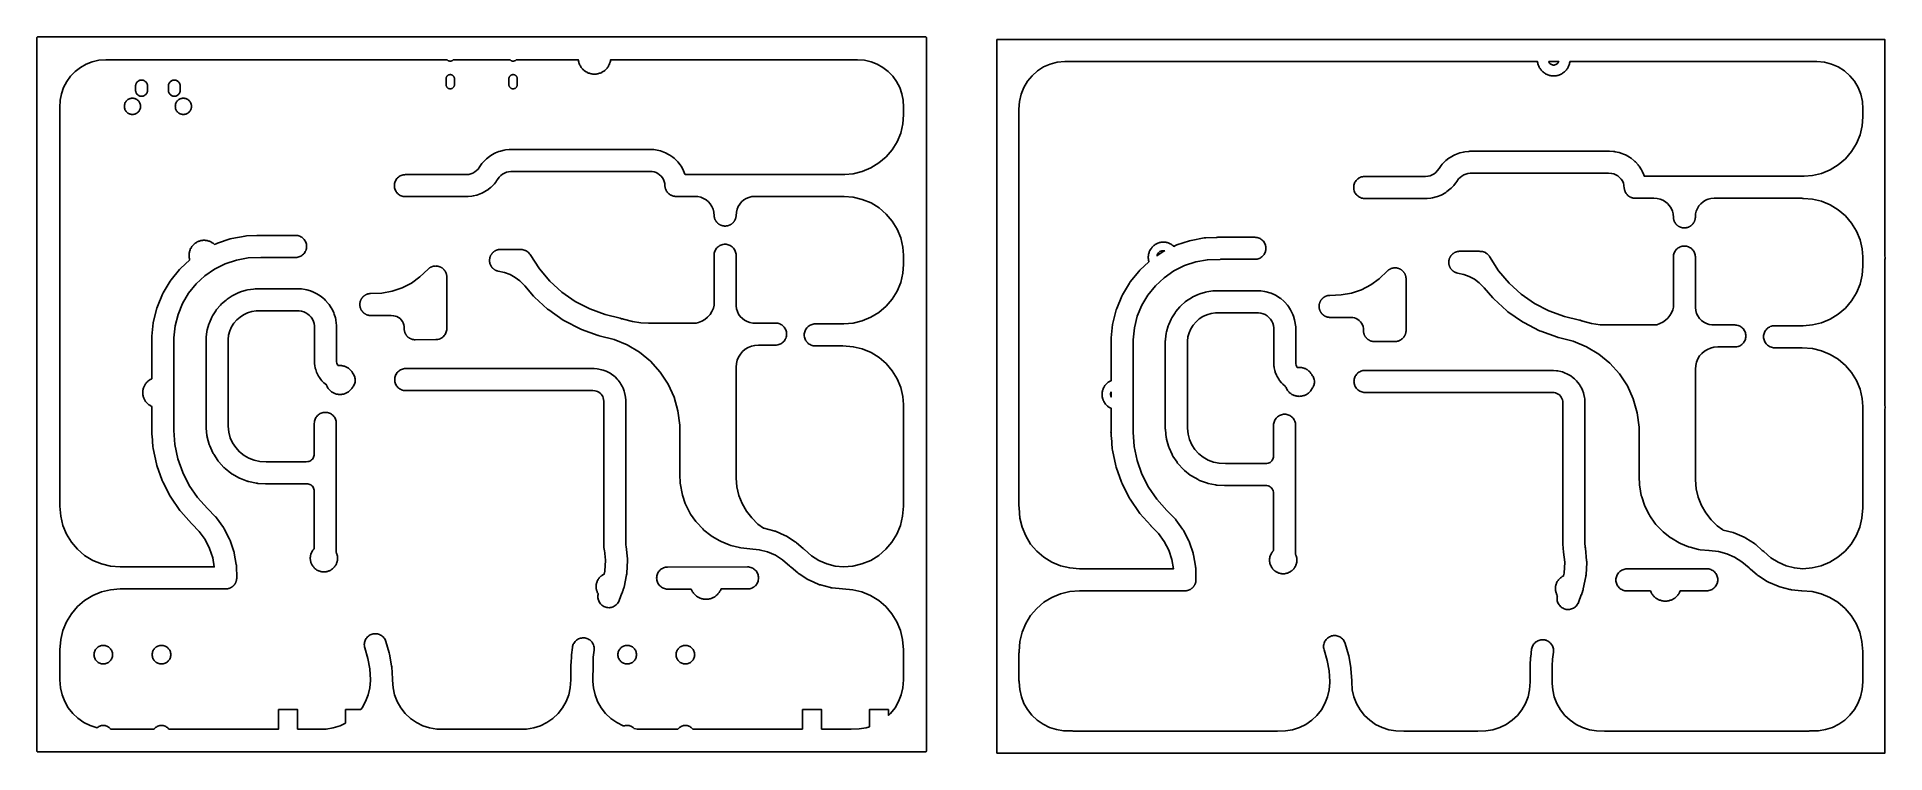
# Model space of a CAD drawing. Header units: inches. Extents: x -0.5 to 10, y -2.4 to 3.9.
# Drawn here: x 0 to 9.99, y -0.01 to 3.86 of the extents above; entities that cross this region are included whole.
import ezdxf

# ---------------------------------------------------------------- set-up
doc = ezdxf.new("R2010")
doc.units = ezdxf.units.IN

msp = doc.modelspace()

# ---------------------------------------------------------------- linework, layer by layer
for points in [[(-0.00445, 3.85831), (-0.00445, 3.85831), (-0.00445, 3.8583), (-0.00445, 0), (-0.00445, -0.00001), (-0.004449, -0.000025), (-0.00443, -0.000412), (-0.004428, -0.000438), (-0.004426, -0.000461), (-0.004369, -0.000844), (-0.004365, -0.000868), (-0.004359, -0.000892), (-0.004265, -0.001268), (-0.004258, -0.001294), (-0.004251, -0.001315), (-0.00412, -0.00168), (-0.00411, -0.001706), (-0.004101, -0.001725), (-0.003936, -0.002076), (-0.003924, -0.002098), (-0.003912, -0.002119), (-0.003713, -0.002452), (-0.0037, -0.002473), (-0.003686, -0.002492), (-0.003455, -0.002804), (-0.003441, -0.002822), (-0.003424, -0.002842), (-0.003164, -0.003129), (-0.003147, -0.003147), (-0.003129, -0.003164), (-0.002842, -0.003424), (-0.002822, -0.003441), (-0.002804, -0.003455), (-0.002492, -0.003686), (-0.002473, -0.0037), (-0.002452, -0.003713), (-0.002119, -0.003912), (-0.002098, -0.003924), (-0.002076, -0.003936), (-0.001725, -0.004101), (-0.001706, -0.00411), (-0.00168, -0.00412), (-0.001315, -0.004251), (-0.001294, -0.004258), (-0.001268, -0.004265), (-0.000892, -0.004359), (-0.000868, -0.004365), (-0.000844, -0.004369), (-0.000461, -0.004426), (-0.000438, -0.004428), (-0.000412, -0.00443), (-0.000025, -0.004449), (-0.00001, -0.00445), (0, -0.00445), (4.8032, -0.00445), (4.80321, -0.00445), (4.803225, -0.004449), (4.803612, -0.00443), (4.803638, -0.004428), (4.803661, -0.004426), (4.804044, -0.004369), (4.804068, -0.004365), (4.804092, -0.004359), (4.804468, -0.004265), (4.804494, -0.004258), (4.804515, -0.004251), (4.80488, -0.00412), (4.804906, -0.00411), (4.804925, -0.004101), (4.805276, -0.003936), (4.805298, -0.003924), (4.805319, -0.003912), (4.805652, -0.003713), (4.805673, -0.0037), (4.805692, -0.003686), (4.806004, -0.003455), (4.806022, -0.003441), (4.806042, -0.003424), (4.806329, -0.003164), (4.806347, -0.003147), (4.806364, -0.003129), (4.806624, -0.002842), (4.806641, -0.002822), (4.806655, -0.002804), (4.806886, -0.002492), (4.8069, -0.002473), (4.806913, -0.002452), (4.807112, -0.002119), (4.807124, -0.002098), (4.807136, -0.002076), (4.807301, -0.001725), (4.80731, -0.001706), (4.80732, -0.00168), (4.807451, -0.001315), (4.807458, -0.001294), (4.807465, -0.001268), (4.807559, -0.000892), (4.807565, -0.000868), (4.807569, -0.000844), (4.807626, -0.000461), (4.807628, -0.000438), (4.80763, -0.000412), (4.807649, -0.000025), (4.80765, -0.00001), (4.80765, 0), (4.80765, 3.8583), (4.80765, 3.85831), (4.807649, 3.858325), (4.80763, 3.858712), (4.807628, 3.858738), (4.807626, 3.858761), (4.807569, 3.859144), (4.807565, 3.859168), (4.807559, 3.859192), (4.807465, 3.859568), (4.807458, 3.859594), (4.807451, 3.859615), (4.80732, 3.85998), (4.80731, 3.860006), (4.807301, 3.860025), (4.807136, 3.860376), (4.807124, 3.860398), (4.807112, 3.860419), (4.806913, 3.860752), (4.8069, 3.860773), (4.806886, 3.860792), (4.806655, 3.861104), (4.806641, 3.861122), (4.806624, 3.861142), (4.806364, 3.861429), (4.806347, 3.861447), (4.806329, 3.861464), (4.806042, 3.861724), (4.806022, 3.861741), (4.806004, 3.861755), (4.805692, 3.861986), (4.805673, 3.862), (4.805652, 3.862013), (4.805319, 3.862212), (4.805298, 3.862224), (4.805276, 3.862236), (4.804925, 3.862401), (4.804906, 3.86241), (4.80488, 3.86242), (4.804515, 3.862551), (4.804494, 3.862558), (4.804468, 3.862565), (4.804092, 3.862659), (4.804068, 3.862665), (4.804044, 3.862669), (4.803661, 3.862726), (4.803638, 3.862728), (4.803612, 3.86273), (4.803225, 3.862749), (4.80321, 3.86275), (4.8032, 3.86275), (0, 3.86275), (-0.00001, 3.86275), (-0.000025, 3.862749), (-0.000412, 3.86273), (-0.000438, 3.862728), (-0.000461, 3.862726), (-0.000844, 3.862669), (-0.000868, 3.862665), (-0.000892, 3.862659), (-0.001268, 3.862565), (-0.001294, 3.862558), (-0.001315, 3.862551), (-0.00168, 3.86242), (-0.001706, 3.86241), (-0.001725, 3.862401), (-0.002076, 3.862236), (-0.002098, 3.862224), (-0.002119, 3.862212), (-0.002452, 3.862013), (-0.002473, 3.862), (-0.002492, 3.861986), (-0.002804, 3.861755), (-0.002822, 3.861741), (-0.002842, 3.861724), (-0.003129, 3.861464), (-0.003147, 3.861447), (-0.003164, 3.861429), (-0.003424, 3.861142), (-0.003441, 3.861122), (-0.003455, 3.861104), (-0.003686, 3.860792), (-0.0037, 3.860773), (-0.003713, 3.860752), (-0.003912, 3.860419), (-0.003924, 3.860398), (-0.003936, 3.860376), (-0.004101, 3.860025), (-0.00411, 3.860006), (-0.00412, 3.85998), (-0.004251, 3.859615), (-0.004258, 3.859594), (-0.004265, 3.859568), (-0.004359, 3.859192), (-0.004365, 3.859168), (-0.004369, 3.859144), (-0.004426, 3.858761), (-0.004428, 3.858738), (-0.00443, 3.858712), (-0.004449, 3.858325)], [(5.19, -0.0105), (9.9931, -0.0105), (9.993149, -0.010498), (9.993198, -0.01049), (9.993245, -0.010478), (9.993291, -0.010462), (9.993336, -0.010441), (9.993378, -0.010416), (9.993417, -0.010387), (9.993454, -0.010354), (9.993487, -0.010317), (9.993516, -0.010278), (9.993541, -0.010236), (9.993562, -0.010191), (9.993578, -0.010145), (9.99359, -0.010098), (9.993598, -0.010049), (9.9936, -0.01), (9.9936, 1.848095), (9.993934, 1.850076), (9.993937, 1.850098), (9.99394, 1.850125), (9.994337, 1.855906), (9.994339, 1.85593), (9.994338, 1.855955), (9.994168, 1.861748), (9.994168, 1.861753), (9.994166, 1.861772), (9.9936, 1.868969), (9.9936, 2.618265), (9.993774, 2.620528), (9.993775, 2.620546), (9.993776, 2.620553), (9.993936, 2.626346), (9.993936, 2.62637), (9.993935, 2.626395), (9.9936, 2.631149), (9.9936, 2.656795), (9.993934, 2.658776), (9.993937, 2.658798), (9.99394, 2.658825), (9.994337, 2.664606), (9.994339, 2.66463), (9.994338, 2.664655), (9.994168, 2.670448), (9.994168, 2.670453), (9.994166, 2.670472), (9.9936, 2.677669), (9.9936, 3.426465), (9.993774, 3.428728), (9.993775, 3.428746), (9.993776, 3.428753), (9.993936, 3.434546), (9.993936, 3.43457), (9.993935, 3.434595), (9.9936, 3.439349), (9.9936, 3.472034), (9.993611, 3.472165), (9.993613, 3.472192), (9.993613, 3.472215), (9.9936, 3.473158), (9.9936, 3.8483), (9.993598, 3.848349), (9.99359, 3.848398), (9.993578, 3.848445), (9.993562, 3.848491), (9.993541, 3.848536), (9.993516, 3.848578), (9.993487, 3.848617), (9.993454, 3.848654), (9.993417, 3.848687), (9.993378, 3.848716), (9.993336, 3.848741), (9.993291, 3.848762), (9.993245, 3.848778), (9.993198, 3.84879), (9.993149, 3.848798), (9.9931, 3.8488), (5.19, 3.8488), (5.189951, 3.848798), (5.189902, 3.84879), (5.189855, 3.848778), (5.189809, 3.848762), (5.189764, 3.848741), (5.189722, 3.848716), (5.189683, 3.848687), (5.189646, 3.848654), (5.189613, 3.848617), (5.189584, 3.848578), (5.189559, 3.848536), (5.189538, 3.848491), (5.189522, 3.848445), (5.18951, 3.848398), (5.189502, 3.848349), (5.1895, 3.8483), (5.1895, -0.01), (5.189502, -0.010049), (5.18951, -0.010098), (5.189522, -0.010145), (5.189538, -0.010191), (5.189559, -0.010236), (5.189584, -0.010278), (5.189613, -0.010317), (5.189646, -0.010354), (5.189683, -0.010387), (5.189722, -0.010416), (5.189764, -0.010441), (5.189809, -0.010462), (5.189855, -0.010478), (5.189902, -0.01049), (5.189951, -0.010498)], [(0.119496, 0.385665), (0.119522, 0.385624), (0.119544, 0.38558), (0.119562, 0.385535), (0.119575, 0.385486), (0.119584, 0.385437), (0.119586, 0.385414), (0.122795, 0.342243), (0.131373, 0.304337), (0.14546, 0.268116), (0.164746, 0.234376), (0.188808, 0.203857), (0.217118, 0.17723), (0.249052, 0.15508), (0.28391, 0.137895), (0.320925, 0.126051), (0.321047, 0.126031), (0.322435, 0.127289), (0.322455, 0.127306), (0.322473, 0.12732), (0.32639, 0.130226), (0.32641, 0.130239), (0.326431, 0.130253), (0.330615, 0.13276), (0.330636, 0.132772), (0.330658, 0.132783), (0.335067, 0.134869), (0.335091, 0.134879), (0.335112, 0.134888), (0.339704, 0.136531), (0.339725, 0.136538), (0.339751, 0.136545), (0.344483, 0.13773), (0.344507, 0.137736), (0.344531, 0.13774), (0.349355, 0.138455), (0.349382, 0.138459), (0.349404, 0.13846), (0.354275, 0.138699), (0.3543, 0.1387), (0.354325, 0.138699), (0.359196, 0.13846), (0.359218, 0.138459), (0.359245, 0.138455), (0.364069, 0.13774), (0.364093, 0.137736), (0.364117, 0.13773), (0.368849, 0.136545), (0.368875, 0.136538), (0.368896, 0.136531), (0.373488, 0.134888), (0.373509, 0.134879), (0.373533, 0.134869), (0.377942, 0.132783), (0.377964, 0.132772), (0.377985, 0.13276), (0.382169, 0.130253), (0.38219, 0.130239), (0.38221, 0.130226), (0.386127, 0.12732), (0.386145, 0.127306), (0.386165, 0.127289), (0.389779, 0.124014), (0.389797, 0.123997), (0.389814, 0.123979), (0.393089, 0.120365), (0.393106, 0.120345), (0.39312, 0.120327), (0.393839, 0.119359), (0.402575, 0.119245), (0.402589, 0.119245), (0.4026, 0.119244), (0.408383, 0.118884), (0.408408, 0.118882), (0.408432, 0.118879), (0.410158, 0.1186), (0.629199, 0.1186), (0.63048, 0.120327), (0.630494, 0.120345), (0.630511, 0.120365), (0.633786, 0.123979), (0.633803, 0.123997), (0.633821, 0.124014), (0.637435, 0.127289), (0.637455, 0.127306), (0.637473, 0.12732), (0.64139, 0.130226), (0.64141, 0.130239), (0.641431, 0.130253), (0.645615, 0.13276), (0.645636, 0.132772), (0.645658, 0.132783), (0.650067, 0.134869), (0.650091, 0.134879), (0.650112, 0.134888), (0.654704, 0.136531), (0.654725, 0.136538), (0.654751, 0.136545), (0.659483, 0.13773), (0.659507, 0.137736), (0.659531, 0.13774), (0.664355, 0.138455), (0.664382, 0.138459), (0.664404, 0.13846), (0.669275, 0.138699), (0.6693, 0.1387), (0.669325, 0.138699), (0.674196, 0.13846), (0.674218, 0.138459), (0.674245, 0.138455), (0.679069, 0.13774), (0.679093, 0.137736), (0.679117, 0.13773), (0.683849, 0.136545), (0.683875, 0.136538), (0.683896, 0.136531), (0.688488, 0.134888), (0.688509, 0.134879), (0.688533, 0.134869), (0.692942, 0.132783), (0.692964, 0.132772), (0.692985, 0.13276), (0.697169, 0.130253), (0.69719, 0.130239), (0.69721, 0.130226), (0.701127, 0.12732), (0.701145, 0.127306), (0.701165, 0.127289), (0.704779, 0.124014), (0.704797, 0.123997), (0.704814, 0.123979), (0.708089, 0.120365), (0.708106, 0.120345), (0.70812, 0.120327), (0.709401, 0.1186), (1.3026, 0.1186), (1.3026, 0.22435), (1.302601, 0.224375), (1.302606, 0.224424), (1.302615, 0.224472), (1.302629, 0.224519), (1.302648, 0.224564), (1.302671, 0.224607), (1.302699, 0.224648), (1.30273, 0.224686), (1.302764, 0.22472), (1.302802, 0.224751), (1.302843, 0.224779), (1.302886, 0.224802), (1.302931, 0.224821), (1.302978, 0.224835), (1.303026, 0.224844), (1.303075, 0.224849), (1.3031, 0.22485), (1.4055, 0.22485), (1.405525, 0.224849), (1.405574, 0.224844), (1.405622, 0.224835), (1.405669, 0.224821), (1.405714, 0.224802), (1.405757, 0.224779), (1.405798, 0.224751), (1.405836, 0.22472), (1.40587, 0.224686), (1.405901, 0.224648), (1.405929, 0.224607), (1.405952, 0.224564), (1.405971, 0.224519), (1.405985, 0.224472), (1.405994, 0.224424), (1.405999, 0.224375), (1.406, 0.22435), (1.406, 0.1186), (1.51667, 0.1186), (1.516718, 0.118602), (1.516744, 0.118613), (1.516791, 0.118628), (1.516837, 0.118638), (1.516887, 0.118644), (1.516911, 0.118645), (1.560189, 0.119218), (1.598539, 0.125469), (1.635544, 0.137319), (1.6648, 0.151751), (1.6648, 0.22435), (1.664801, 0.224375), (1.664806, 0.224424), (1.664815, 0.224472), (1.664829, 0.224519), (1.664848, 0.224564), (1.664871, 0.224607), (1.664899, 0.224648), (1.66493, 0.224686), (1.664964, 0.22472), (1.665002, 0.224751), (1.665043, 0.224779), (1.665086, 0.224802), (1.665131, 0.224821), (1.665178, 0.224835), (1.665226, 0.224844), (1.665275, 0.224849), (1.6653, 0.22485), (1.747612, 0.22485), (1.754668, 0.233802), (1.773948, 0.267538), (1.788029, 0.303752), (1.796618, 0.341713), (1.79965, 0.381366), (1.79965, 0.385967), (1.796239, 0.444518), (1.786353, 0.500575), (1.769047, 0.558435), (1.769045, 0.558445), (1.769041, 0.558459), (1.767655, 0.564086), (1.76765, 0.564108), (1.767645, 0.564134), (1.766817, 0.569869), (1.766814, 0.569895), (1.766813, 0.569918), (1.766551, 0.575707), (1.76655, 0.57573), (1.766551, 0.575756), (1.766858, 0.581543), (1.76686, 0.581568), (1.766863, 0.581592), (1.767736, 0.587321), (1.767739, 0.587341), (1.767745, 0.587369), (1.769175, 0.592984), (1.769182, 0.59301), (1.76919, 0.593031), (1.771163, 0.59848), (1.771173, 0.598504), (1.771182, 0.598525), (1.77368, 0.603754), (1.773692, 0.603778), (1.773703, 0.603797), (1.776702, 0.608756), (1.776716, 0.608778), (1.776729, 0.608797), (1.780199, 0.613438), (1.780215, 0.613457), (1.780231, 0.613475), (1.784139, 0.617754), (1.784157, 0.617773), (1.784174, 0.617789), (1.788483, 0.621663), (1.788501, 0.621679), (1.788521, 0.621694), (1.793189, 0.625128), (1.79321, 0.625143), (1.793229, 0.625155), (1.798211, 0.628115), (1.798233, 0.628127), (1.798255, 0.628138), (1.803503, 0.630595), (1.803527, 0.630606), (1.803548, 0.630614), (1.809012, 0.632545), (1.809036, 0.632553), (1.809059, 0.632559), (1.814686, 0.633945), (1.814708, 0.63395), (1.814734, 0.633955), (1.820469, 0.634783), (1.820495, 0.634786), (1.820518, 0.634787), (1.826307, 0.635049), (1.82633, 0.63505), (1.826356, 0.635049), (1.832143, 0.634742), (1.832168, 0.63474), (1.832192, 0.634737), (1.837921, 0.633864), (1.837941, 0.633861), (1.837969, 0.633855), (1.843584, 0.632425), (1.84361, 0.632418), (1.843631, 0.63241), (1.84908, 0.630437), (1.849104, 0.630427), (1.849125, 0.630418), (1.854354, 0.62792), (1.854378, 0.627908), (1.854397, 0.627897), (1.859356, 0.624898), (1.859378, 0.624884), (1.859397, 0.624871), (1.864038, 0.621401), (1.864057, 0.621385), (1.864075, 0.621369), (1.868354, 0.617461), (1.868373, 0.617443), (1.868389, 0.617426), (1.872263, 0.613117), (1.872279, 0.613099), (1.872294, 0.613079), (1.875728, 0.608411), (1.875743, 0.60839), (1.875755, 0.608371), (1.878715, 0.603389), (1.878727, 0.603367), (1.878738, 0.603345), (1.881195, 0.598097), (1.881206, 0.598073), (1.881214, 0.598052), (1.883145, 0.592588), (1.88315, 0.592573), (1.883153, 0.592565), (1.90145, 0.53139), (1.901454, 0.531376), (1.901458, 0.531362), (1.903037, 0.524696), (1.903039, 0.524685), (1.903043, 0.524667), (1.914132, 0.461786), (1.914135, 0.461767), (1.914136, 0.461757), (1.914934, 0.454936), (1.914935, 0.454921), (1.914936, 0.454907), (1.918649, 0.391163), (1.91865, 0.391139), (1.918648, 0.39109), (1.918641, 0.391041), (1.91863, 0.390994), (1.918614, 0.390947), (1.918593, 0.390903), (1.918593, 0.390902), (1.918749, 0.387725), (1.91875, 0.38771), (1.91875, 0.3877), (1.91875, 0.383955), (1.921895, 0.341643), (1.930473, 0.303737), (1.94456, 0.267516), (1.963846, 0.233776), (1.987908, 0.203257), (2.016218, 0.17663), (2.048152, 0.15448), (2.08301, 0.137295), (2.120025, 0.125451), (2.158387, 0.119208), (2.201675, 0.118645), (2.201689, 0.118645), (2.2017, 0.118644), (2.202408, 0.1186), (2.60127, 0.1186), (2.601318, 0.118602), (2.601344, 0.118613), (2.601391, 0.118628), (2.601437, 0.118638), (2.601487, 0.118644), (2.601511, 0.118645), (2.644789, 0.119218), (2.683139, 0.125469), (2.720144, 0.137319), (2.754991, 0.154509), (2.786915, 0.17666), (2.815215, 0.203286), (2.839268, 0.233802), (2.858548, 0.267538), (2.872629, 0.303752), (2.881204, 0.341652), (2.884414, 0.384816), (2.884414, 0.38482), (2.884416, 0.384841), (2.884501, 0.385524), (2.884535, 0.386212), (2.884537, 0.386239), (2.88454, 0.386261), (2.884763, 0.387769), (2.88485, 0.472561), (2.88485, 0.472571), (2.884851, 0.472585), (2.884915, 0.473873), (2.88491, 0.475163), (2.88491, 0.475175), (2.884911, 0.475187), (2.886734, 0.515541), (2.886734, 0.515542), (2.886735, 0.515562), (2.887181, 0.520612), (2.887181, 0.520615), (2.887183, 0.520634), (2.89246, 0.56068), (2.892461, 0.560685), (2.892464, 0.560704), (2.893502, 0.566405), (2.893507, 0.566427), (2.893513, 0.566453), (2.895105, 0.572025), (2.895112, 0.572046), (2.895121, 0.572072), (2.897251, 0.577461), (2.89726, 0.57748), (2.897272, 0.577505), (2.89992, 0.58266), (2.899932, 0.582681), (2.899945, 0.582702), (2.903085, 0.587572), (2.9031, 0.587594), (2.903114, 0.587612), (2.906717, 0.592151), (2.906733, 0.59217), (2.906749, 0.592188), (2.91078, 0.596351), (2.910798, 0.596369), (2.910816, 0.596385), (2.915235, 0.600133), (2.915254, 0.600149), (2.915274, 0.600163), (2.920039, 0.60346), (2.920058, 0.603473), (2.920081, 0.603486), (2.925146, 0.606301), (2.92517, 0.606313), (2.92519, 0.606322), (2.930507, 0.608627), (2.930531, 0.608636), (2.930553, 0.608644), (2.936071, 0.610416), (2.936096, 0.610423), (2.936118, 0.610429), (2.941783, 0.611651), (2.941807, 0.611656), (2.941831, 0.611659), (2.947588, 0.612321), (2.947615, 0.612323), (2.947637, 0.612324), (2.953431, 0.612418), (2.95346, 0.612418), (2.95348, 0.612416), (2.959256, 0.611942), (2.959276, 0.61194), (2.959304, 0.611936), (2.965005, 0.610898), (2.965027, 0.610893), (2.965053, 0.610887), (2.970625, 0.609295), (2.970646, 0.609288), (2.970672, 0.609279), (2.976061, 0.607149), (2.97608, 0.60714), (2.976105, 0.607128), (2.98126, 0.60448), (2.981281, 0.604468), (2.981302, 0.604455), (2.986172, 0.601315), (2.986194, 0.6013), (2.986212, 0.601286), (2.990751, 0.597683), (2.99077, 0.597667), (2.990788, 0.597651), (2.994951, 0.59362), (2.994969, 0.593602), (2.994985, 0.593584), (2.998733, 0.589165), (2.998749, 0.589146), (2.998763, 0.589126), (3.00206, 0.584361), (3.002073, 0.584342), (3.002086, 0.584319), (3.004901, 0.579254), (3.004913, 0.57923), (3.004922, 0.57921), (3.007227, 0.573893), (3.007236, 0.573869), (3.007244, 0.573847), (3.009016, 0.568329), (3.009023, 0.568304), (3.009029, 0.568282), (3.010251, 0.562617), (3.010256, 0.562593), (3.010259, 0.562569), (3.010921, 0.556812), (3.010923, 0.556785), (3.010924, 0.556763), (3.011018, 0.550969), (3.011018, 0.55094), (3.011016, 0.55092), (3.010542, 0.545144), (3.010541, 0.545134), (3.01054, 0.54512), (3.005597, 0.50761), (3.003949, 0.471125), (3.003851, 0.375865), (3.006395, 0.341643), (3.014973, 0.303737), (3.02906, 0.267516), (3.048346, 0.233776), (3.072408, 0.203257), (3.100718, 0.17663), (3.132652, 0.15448), (3.16751, 0.137295), (3.172277, 0.13577), (3.174404, 0.136531), (3.174425, 0.136538), (3.174451, 0.136545), (3.179183, 0.13773), (3.179207, 0.137736), (3.179231, 0.13774), (3.184055, 0.138455), (3.184082, 0.138459), (3.184104, 0.13846), (3.188975, 0.138699), (3.189, 0.1387), (3.189025, 0.138699), (3.193896, 0.13846), (3.193918, 0.138459), (3.193945, 0.138455), (3.198769, 0.13774), (3.198793, 0.137736), (3.198817, 0.13773), (3.203549, 0.136545), (3.203575, 0.136538), (3.203596, 0.136531), (3.208188, 0.134888), (3.208209, 0.134879), (3.208233, 0.134869), (3.212642, 0.132783), (3.212664, 0.132772), (3.212685, 0.13276), (3.216869, 0.130253), (3.21689, 0.130239), (3.21691, 0.130226), (3.220827, 0.12732), (3.220845, 0.127306), (3.220865, 0.127289), (3.224479, 0.124014), (3.224497, 0.123997), (3.224514, 0.123979), (3.226407, 0.12189), (3.242887, 0.119208), (3.286175, 0.118645), (3.286189, 0.118645), (3.2862, 0.118644), (3.286908, 0.1186), (3.463799, 0.1186), (3.46508, 0.120327), (3.465094, 0.120345), (3.465111, 0.120365), (3.468386, 0.123979), (3.468403, 0.123997), (3.468421, 0.124014), (3.472035, 0.127289), (3.472055, 0.127306), (3.472073, 0.12732), (3.47599, 0.130226), (3.47601, 0.130239), (3.476031, 0.130253), (3.480215, 0.13276), (3.480236, 0.132772), (3.480258, 0.132783), (3.484667, 0.134869), (3.484691, 0.134879), (3.484712, 0.134888), (3.489304, 0.136531), (3.489325, 0.136538), (3.489351, 0.136545), (3.494083, 0.13773), (3.494107, 0.137736), (3.494131, 0.13774), (3.498955, 0.138455), (3.498982, 0.138459), (3.499004, 0.13846), (3.503875, 0.138699), (3.5039, 0.1387), (3.503925, 0.138699), (3.508796, 0.13846), (3.508818, 0.138459), (3.508845, 0.138455), (3.513669, 0.13774), (3.513693, 0.137736), (3.513717, 0.13773), (3.518449, 0.136545), (3.518475, 0.136538), (3.518496, 0.136531), (3.523088, 0.134888), (3.523109, 0.134879), (3.523133, 0.134869), (3.527542, 0.132783), (3.527564, 0.132772), (3.527585, 0.13276), (3.531769, 0.130253), (3.53179, 0.130239), (3.53181, 0.130226), (3.535727, 0.12732), (3.535745, 0.127306), (3.535765, 0.127289), (3.539379, 0.124014), (3.539397, 0.123997), (3.539414, 0.123979), (3.542689, 0.120365), (3.542706, 0.120345), (3.54272, 0.120327), (3.544001, 0.1186), (4.1373, 0.1186), (4.1373, 0.22435), (4.137301, 0.224375), (4.137306, 0.224424), (4.137315, 0.224472), (4.137329, 0.224519), (4.137348, 0.224564), (4.137371, 0.224607), (4.137399, 0.224648), (4.13743, 0.224686), (4.137464, 0.22472), (4.137502, 0.224751), (4.137543, 0.224779), (4.137586, 0.224802), (4.137631, 0.224821), (4.137678, 0.224835), (4.137726, 0.224844), (4.137775, 0.224849), (4.1378, 0.22485), (4.2402, 0.22485), (4.240225, 0.224849), (4.240274, 0.224844), (4.240322, 0.224835), (4.240369, 0.224821), (4.240414, 0.224802), (4.240457, 0.224779), (4.240498, 0.224751), (4.240536, 0.22472), (4.24057, 0.224686), (4.240601, 0.224648), (4.240629, 0.224607), (4.240652, 0.224564), (4.240671, 0.224519), (4.240685, 0.224472), (4.240694, 0.224424), (4.240699, 0.224375), (4.2407, 0.22435), (4.2407, 0.1186), (4.39311, 0.1186), (4.395539, 0.11896), (4.395561, 0.118963), (4.395588, 0.118965), (4.400418, 0.119202), (4.400444, 0.119213), (4.400491, 0.119228), (4.400537, 0.119238), (4.400587, 0.119244), (4.400611, 0.119245), (4.443889, 0.119818), (4.482239, 0.126069), (4.4995, 0.131597), (4.4995, 0.22435), (4.499501, 0.224375), (4.499506, 0.224424), (4.499515, 0.224472), (4.499529, 0.224519), (4.499548, 0.224564), (4.499571, 0.224607), (4.499599, 0.224648), (4.49963, 0.224686), (4.499664, 0.22472), (4.499702, 0.224751), (4.499743, 0.224779), (4.499786, 0.224802), (4.499831, 0.224821), (4.499878, 0.224835), (4.499926, 0.224844), (4.499975, 0.224849), (4.5, 0.22485), (4.6024, 0.22485), (4.602425, 0.224849), (4.602474, 0.224844), (4.602522, 0.224835), (4.602569, 0.224821), (4.602614, 0.224802), (4.602657, 0.224779), (4.602698, 0.224751), (4.602736, 0.22472), (4.60277, 0.224686), (4.602801, 0.224648), (4.602829, 0.224607), (4.602852, 0.224564), (4.602871, 0.224519), (4.602885, 0.224472), (4.602894, 0.224424), (4.602899, 0.224375), (4.6029, 0.22435), (4.6029, 0.193146), (4.614315, 0.203886), (4.638368, 0.234402), (4.657648, 0.268138), (4.671729, 0.304352), (4.680304, 0.342252), (4.683514, 0.385416), (4.683514, 0.38542), (4.683516, 0.385441), (4.684229, 0.391191), (4.684233, 0.391217), (4.684238, 0.39124), (4.6845, 0.392405), (4.6845, 0.54126), (4.684282, 0.542208), (4.684278, 0.542228), (4.684274, 0.542256), (4.683536, 0.548004), (4.683535, 0.548017), (4.683534, 0.548029), (4.679175, 0.603418), (4.6673, 0.652888), (4.647835, 0.699891), (4.621256, 0.743271), (4.58822, 0.781961), (4.54954, 0.815007), (4.506166, 0.841596), (4.459168, 0.861074), (4.409701, 0.872962), (4.354313, 0.877335), (4.354302, 0.877336), (4.354289, 0.877337), (4.353771, 0.877404), (4.35325, 0.877429), (4.353233, 0.87743), (4.353225, 0.877431), (4.297636, 0.882847), (4.297633, 0.882847), (4.297616, 0.882849), (4.293034, 0.883478), (4.293013, 0.883481), (4.292996, 0.883485), (4.288477, 0.88447), (4.288468, 0.884472), (4.288458, 0.884474), (4.234391, 0.898499), (4.234378, 0.898503), (4.234372, 0.898504), (4.229968, 0.899832), (4.229947, 0.899839), (4.229932, 0.899844), (4.225644, 0.901511), (4.225644, 0.901511), (4.225626, 0.901518), (4.174391, 0.923764), (4.174373, 0.923772), (4.170229, 0.925767), (4.170214, 0.925774), (4.170194, 0.925785), (4.166218, 0.928097), (4.16621, 0.928101), (4.166201, 0.928107), (4.119039, 0.958035), (4.11903, 0.958041), (4.119023, 0.958045), (4.115238, 0.960659), (4.115223, 0.96067), (4.115207, 0.960683), (4.111637, 0.963583), (4.111626, 0.963592), (4.111622, 0.963596), (4.076376, 0.994589), (4.073068, 0.996728), (4.073049, 0.996741), (4.073028, 0.996757), (4.068494, 1.000366), (4.068483, 1.000374), (4.068475, 1.000381), (4.030035, 1.034185), (3.990739, 1.059126), (3.94805, 1.077668), (3.902974, 1.08937), (3.852003, 1.094443), (3.851991, 1.094444), (3.851978, 1.094446), (3.851978, 1.094446), (3.851977, 1.094446), (3.851962, 1.094447), (3.851953, 1.094448), (3.804413, 1.099219), (3.804393, 1.099222), (3.804377, 1.099224), (3.79595, 1.100693), (3.795933, 1.100696), (3.795915, 1.1007), (3.749556, 1.112292), (3.749536, 1.112297), (3.749521, 1.112301), (3.741513, 1.114924), (3.7415, 1.114928), (3.74148, 1.114936), (3.697242, 1.133008), (3.697222, 1.133017), (3.69721, 1.133023), (3.689656, 1.136758), (3.689641, 1.136766), (3.689625, 1.136775), (3.648411, 1.16096), (3.648396, 1.160969), (3.648381, 1.160979), (3.641436, 1.165752), (3.641425, 1.165759), (3.641407, 1.165773), (3.604055, 1.195578), (3.604042, 1.195588), (3.604028, 1.195601), (3.597833, 1.201314), (3.597822, 1.201324), (3.597807, 1.201339), (3.565078, 1.236157), (3.565065, 1.236172), (3.565055, 1.236184), (3.559736, 1.24272), (3.559725, 1.242735), (3.559714, 1.242749), (3.532274, 1.281871), (3.532264, 1.281886), (3.532255, 1.281901), (3.527921, 1.289128), (3.527912, 1.289142), (3.527903, 1.289159), (3.506312, 1.331789), (3.506304, 1.331806), (3.506297, 1.331822), (3.503035, 1.339592), (3.503028, 1.33961), (3.503023, 1.339625), (3.487719, 1.384894), (3.487715, 1.384907), (3.487708, 1.384929), (3.485586, 1.393084), (3.485581, 1.393105), (3.485578, 1.393119), (3.476874, 1.440105), (3.476871, 1.44012), (3.476869, 1.440141), (3.475929, 1.448515), (3.475927, 1.448535), (3.475926, 1.44855), (3.473998, 1.496298), (3.473998, 1.496308), (3.473998, 1.496322), (3.474008, 1.497477), (3.473951, 1.498631), (3.47395, 1.498646), (3.47395, 1.498656), (3.473753, 1.762942), (3.463717, 1.840521), (3.442361, 1.915077), (3.410081, 1.985594), (3.367604, 2.050482), (3.315889, 2.108276), (3.256102, 2.157674), (3.189592, 2.197562), (3.117844, 2.227046), (3.03814, 2.246558), (3.038125, 2.246562), (3.038116, 2.246565), (3.03795, 2.246614), (3.03778, 2.246648), (3.037757, 2.246653), (3.037732, 2.24666), (3.03515, 2.247447), (3.032562, 2.248217), (3.032535, 2.248226), (3.032515, 2.248233), (3.032355, 2.248299), (3.032189, 2.248349), (3.032183, 2.248351), (3.032166, 2.248357), (2.942033, 2.280738), (2.942013, 2.280746), (2.942003, 2.28075), (2.934914, 2.283835), (2.934899, 2.283842), (2.934884, 2.283849), (2.849755, 2.327728), (2.849745, 2.327733), (2.849726, 2.327744), (2.843096, 2.331731), (2.843086, 2.331737), (2.843069, 2.331749), (2.764406, 2.38638), (2.764391, 2.386391), (2.76438, 2.3864), (2.758328, 2.391219), (2.758314, 2.391231), (2.758304, 2.391241), (2.687458, 2.455687), (2.687445, 2.455699), (2.687435, 2.45571), (2.682065, 2.461279), (2.682049, 2.461296), (2.682043, 2.461303), (2.636006, 2.515789), (2.633097, 2.518389), (2.633087, 2.518399), (2.633079, 2.518406), (2.60775, 2.543393), (2.582538, 2.562089), (2.554955, 2.577071), (2.525507, 2.588056), (2.490725, 2.595758), (2.490721, 2.595759), (2.490701, 2.595764), (2.488525, 2.59636), (2.486337, 2.596908), (2.486311, 2.596915), (2.48629, 2.596922), (2.485708, 2.59713), (2.485112, 2.597293), (2.48509, 2.5973), (2.485065, 2.597309), (2.482958, 2.598114), (2.480834, 2.598874), (2.48081, 2.598884), (2.480789, 2.598893), (2.48023, 2.599157), (2.479652, 2.599378), (2.479632, 2.599386), (2.479607, 2.599398), (2.477589, 2.600406), (2.47555, 2.601371), (2.475528, 2.601382), (2.475507, 2.601394), (2.474977, 2.601712), (2.474424, 2.601988), (2.474401, 2.602), (2.474381, 2.602012), (2.472471, 2.603213), (2.470537, 2.604373), (2.470519, 2.604384), (2.470496, 2.6044), (2.469999, 2.604768), (2.469476, 2.605098), (2.469452, 2.605114), (2.469436, 2.605126), (2.467653, 2.606508), (2.465841, 2.607852), (2.465823, 2.607866), (2.465803, 2.607883), (2.465345, 2.608298), (2.464857, 2.608677), (2.464836, 2.608694), (2.464819, 2.608709), (2.463181, 2.61026), (2.46151, 2.611775), (2.461492, 2.611792), (2.461475, 2.61181), (2.46106, 2.612268), (2.460611, 2.612693), (2.460593, 2.61271), (2.460577, 2.612728), (2.459098, 2.614432), (2.457583, 2.616103), (2.457566, 2.616123), (2.457552, 2.616141), (2.457184, 2.616638), (2.456779, 2.617105), (2.456762, 2.617125), (2.456748, 2.617143), (2.455444, 2.618984), (2.4541, 2.620796), (2.454084, 2.620819), (2.454073, 2.620837), (2.453755, 2.621367), (2.453397, 2.621871), (2.453384, 2.621891), (2.453371, 2.621913), (2.452253, 2.623872), (2.451094, 2.625807), (2.451082, 2.625828), (2.451071, 2.62585), (2.450806, 2.626409), (2.4505, 2.626946), (2.45049, 2.626964), (2.450478, 2.62699), (2.449557, 2.62905), (2.448593, 2.631089), (2.448584, 2.63111), (2.448574, 2.631134), (2.448366, 2.631716), (2.448114, 2.632281), (2.448105, 2.632301), (2.448096, 2.632327), (2.447382, 2.634466), (2.446622, 2.63659), (2.446615, 2.636611), (2.446608, 2.636637), (2.446457, 2.637237), (2.446262, 2.637824), (2.446255, 2.637845), (2.446248, 2.637871), (2.445748, 2.64007), (2.4452, 2.642258), (2.445194, 2.642283), (2.44519, 2.642307), (2.445099, 2.642918), (2.444962, 2.643521), (2.444957, 2.643546), (2.444954, 2.643569), (2.444671, 2.645807), (2.44434, 2.648039), (2.444337, 2.648061), (2.444335, 2.648088), (2.444305, 2.648705), (2.444227, 2.649319), (2.444224, 2.649346), (2.444223, 2.649367), (2.444161, 2.651622), (2.444051, 2.653875), (2.44405, 2.6539), (2.444051, 2.653925), (2.444081, 2.654542), (2.444064, 2.65516), (2.444064, 2.655184), (2.444065, 2.655209), (2.444224, 2.657459), (2.444335, 2.659712), (2.444337, 2.659739), (2.44434, 2.659761), (2.44443, 2.660373), (2.444474, 2.66099), (2.444477, 2.661015), (2.44448, 2.661038), (2.444859, 2.663262), (2.44519, 2.665493), (2.445194, 2.665517), (2.4452, 2.665542), (2.44535, 2.666141), (2.445454, 2.666751), (2.445458, 2.666774), (2.445464, 2.666799), (2.44606, 2.668975), (2.446608, 2.671163), (2.446615, 2.671189), (2.446622, 2.67121), (2.44683, 2.671792), (2.446993, 2.672388), (2.447, 2.67241), (2.447009, 2.672435), (2.447814, 2.674542), (2.448574, 2.676666), (2.448584, 2.67669), (2.448593, 2.676711), (2.448857, 2.67727), (2.449078, 2.677848), (2.449086, 2.677868), (2.449098, 2.677893), (2.450106, 2.679911), (2.451071, 2.68195), (2.451082, 2.681972), (2.451094, 2.681993), (2.451412, 2.682523), (2.451688, 2.683076), (2.4517, 2.683099), (2.451712, 2.683119), (2.452913, 2.685029), (2.454073, 2.686963), (2.454084, 2.686981), (2.4541, 2.687004), (2.454468, 2.687501), (2.454798, 2.688024), (2.454814, 2.688048), (2.454826, 2.688064), (2.456208, 2.689847), (2.457552, 2.691659), (2.457566, 2.691677), (2.457583, 2.691697), (2.457998, 2.692155), (2.458377, 2.692643), (2.458394, 2.692664), (2.458409, 2.692681), (2.45996, 2.694319), (2.461475, 2.69599), (2.461492, 2.696008), (2.46151, 2.696025), (2.461968, 2.69644), (2.462393, 2.696889), (2.46241, 2.696907), (2.462428, 2.696923), (2.464132, 2.698402), (2.465803, 2.699917), (2.465823, 2.699934), (2.465841, 2.699948), (2.466338, 2.700316), (2.466805, 2.700721), (2.466825, 2.700738), (2.466843, 2.700752), (2.468684, 2.702056), (2.470496, 2.7034), (2.470519, 2.703416), (2.470537, 2.703427), (2.471067, 2.703745), (2.471571, 2.704103), (2.471591, 2.704116), (2.471613, 2.704129), (2.473572, 2.705247), (2.475507, 2.706406), (2.475528, 2.706418), (2.47555, 2.706429), (2.476109, 2.706694), (2.476646, 2.707), (2.476664, 2.70701), (2.47669, 2.707022), (2.47875, 2.707943), (2.480789, 2.708907), (2.48081, 2.708916), (2.480834, 2.708926), (2.481416, 2.709134), (2.481981, 2.709386), (2.482001, 2.709395), (2.482027, 2.709404), (2.484166, 2.710118), (2.48629, 2.710878), (2.486311, 2.710885), (2.486337, 2.710892), (2.486937, 2.711043), (2.487524, 2.711238), (2.487545, 2.711245), (2.487571, 2.711252), (2.48977, 2.711752), (2.491958, 2.7123), (2.491983, 2.712306), (2.492007, 2.71231), (2.492618, 2.712401), (2.493221, 2.712538), (2.493246, 2.712543), (2.493269, 2.712546), (2.495507, 2.712829), (2.497739, 2.71316), (2.497761, 2.713163), (2.497788, 2.713165), (2.498405, 2.713195), (2.499019, 2.713273), (2.499046, 2.713276), (2.499067, 2.713277), (2.501322, 2.713339), (2.503575, 2.713449), (2.50359, 2.71345), (2.5036, 2.71345), (2.608, 2.71345), (2.60801, 2.71345), (2.608025, 2.713449), (2.613812, 2.713165), (2.613839, 2.713163), (2.613861, 2.71316), (2.614745, 2.713029), (2.615083, 2.71304), (2.615109, 2.71304), (2.615132, 2.713039), (2.620914, 2.712647), (2.620936, 2.712645), (2.620963, 2.712641), (2.626678, 2.711684), (2.626702, 2.71168), (2.626726, 2.711674), (2.63232, 2.710161), (2.632341, 2.710155), (2.632367, 2.710146), (2.637785, 2.708093), (2.637807, 2.708084), (2.63783, 2.708073), (2.643022, 2.705499), (2.643044, 2.705487), (2.643065, 2.705475), (2.647979, 2.702404), (2.647998, 2.702391), (2.648019, 2.702376), (2.652609, 2.698838), (2.652628, 2.698822), (2.652646, 2.698806), (2.656867, 2.694835), (2.656885, 2.694817), (2.656901, 2.6948), (2.660712, 2.690434), (2.66073, 2.690413), (2.660742, 2.690396), (2.664107, 2.685678), (2.664118, 2.685662), (2.664121, 2.685657), (2.713728, 2.60834), (2.770494, 2.541157), (2.835555, 2.481972), (2.907796, 2.431801), (2.985978, 2.391503), (3.069494, 2.361499), (3.150505, 2.341667), (3.150507, 2.341666), (3.150523, 2.341662), (3.154776, 2.34045), (3.154793, 2.340445), (3.154811, 2.340439), (3.158961, 2.338912), (3.158974, 2.338907), (3.158979, 2.338906), (3.161759, 2.337763), (3.163195, 2.337587), (3.163217, 2.337584), (3.163244, 2.337579), (3.168899, 2.336315), (3.168914, 2.336312), (3.168923, 2.336309), (3.216927, 2.323079), (3.262615, 2.316186), (3.304668, 2.31495), (3.561591, 2.31495), (3.574692, 2.317883), (3.592676, 2.325011), (3.609323, 2.334865), (3.624224, 2.347201), (3.637012, 2.361716), (3.647371, 2.378053), (3.655048, 2.39581), (3.65915, 2.411812), (3.65915, 2.6821), (3.65915, 2.68211), (3.659151, 2.682125), (3.659435, 2.687912), (3.659437, 2.687939), (3.65944, 2.687961), (3.66029, 2.693693), (3.660294, 2.693717), (3.6603, 2.693742), (3.661708, 2.699363), (3.661715, 2.699389), (3.661722, 2.69941), (3.663674, 2.704866), (3.663684, 2.70489), (3.663693, 2.704911), (3.666171, 2.71015), (3.666182, 2.710172), (3.666194, 2.710193), (3.669173, 2.715163), (3.669184, 2.715181), (3.6692, 2.715204), (3.672652, 2.719859), (3.672666, 2.719877), (3.672683, 2.719897), (3.676575, 2.72419), (3.676592, 2.724208), (3.67661, 2.724225), (3.680903, 2.728117), (3.680923, 2.728134), (3.680941, 2.728148), (3.685596, 2.7316), (3.685619, 2.731616), (3.685637, 2.731627), (3.690607, 2.734606), (3.690628, 2.734618), (3.69065, 2.734629), (3.695889, 2.737107), (3.69591, 2.737116), (3.695934, 2.737126), (3.70139, 2.739078), (3.701411, 2.739085), (3.701437, 2.739092), (3.707058, 2.7405), (3.707083, 2.740506), (3.707107, 2.74051), (3.712839, 2.74136), (3.712861, 2.741363), (3.712888, 2.741365), (3.718675, 2.741649), (3.7187, 2.74165), (3.718725, 2.741649), (3.724512, 2.741365), (3.724539, 2.741363), (3.724561, 2.74136), (3.730293, 2.74051), (3.730317, 2.740506), (3.730342, 2.7405), (3.735963, 2.739092), (3.735989, 2.739085), (3.73601, 2.739078), (3.741466, 2.737126), (3.74149, 2.737116), (3.741511, 2.737107), (3.74675, 2.734629), (3.746772, 2.734618), (3.746793, 2.734606), (3.751763, 2.731627), (3.751781, 2.731616), (3.751804, 2.7316), (3.756459, 2.728148), (3.756477, 2.728134), (3.756497, 2.728117), (3.76079, 2.724225), (3.760808, 2.724208), (3.760825, 2.72419), (3.764717, 2.719897), (3.764734, 2.719877), (3.764748, 2.719859), (3.7682, 2.715204), (3.768216, 2.715181), (3.768227, 2.715163), (3.771206, 2.710193), (3.771218, 2.710172), (3.771229, 2.71015), (3.773707, 2.704911), (3.773716, 2.70489), (3.773726, 2.704866), (3.775678, 2.69941), (3.775685, 2.699389), (3.775692, 2.699363), (3.7771, 2.693742), (3.777106, 2.693717), (3.77711, 2.693693), (3.77796, 2.687961), (3.777963, 2.687939), (3.777965, 2.687912), (3.778249, 2.682125), (3.77825, 2.68211), (3.77825, 2.6821), (3.77825, 2.408531), (3.780527, 2.392587), (3.785136, 2.377629), (3.792027, 2.363576), (3.801031, 2.350773), (3.811926, 2.339535), (3.824445, 2.33014), (3.838278, 2.322817), (3.853087, 2.317748), (3.868498, 2.315058), (3.875482, 2.31495), (3.9917, 2.31495), (3.99171, 2.31495), (3.991725, 2.314949), (3.997512, 2.314665), (3.997539, 2.314663), (3.997561, 2.31466), (4.003293, 2.31381), (4.003317, 2.313806), (4.003342, 2.3138), (4.008963, 2.312392), (4.008989, 2.312385), (4.00901, 2.312378), (4.014466, 2.310426), (4.01449, 2.310416), (4.014511, 2.310407), (4.01975, 2.307929), (4.019772, 2.307918), (4.019793, 2.307906), (4.024763, 2.304927), (4.024781, 2.304916), (4.024804, 2.3049), (4.029459, 2.301448), (4.029477, 2.301434), (4.029497, 2.301417), (4.03379, 2.297525), (4.033808, 2.297508), (4.033825, 2.29749), (4.037717, 2.293197), (4.037734, 2.293177), (4.037748, 2.293159), (4.0412, 2.288504), (4.041216, 2.288481), (4.041227, 2.288463), (4.044206, 2.283493), (4.044218, 2.283472), (4.044229, 2.28345), (4.046707, 2.278211), (4.046716, 2.27819), (4.046726, 2.278166), (4.048678, 2.27271), (4.048685, 2.272689), (4.048692, 2.272663), (4.0501, 2.267042), (4.050106, 2.267017), (4.05011, 2.266993), (4.05096, 2.261261), (4.050963, 2.261239), (4.050965, 2.261212), (4.051249, 2.255425), (4.05125, 2.2554), (4.051249, 2.255375), (4.050965, 2.249588), (4.050963, 2.249561), (4.05096, 2.249539), (4.05011, 2.243807), (4.050106, 2.243783), (4.0501, 2.243758), (4.048692, 2.238137), (4.048685, 2.238111), (4.048678, 2.23809), (4.046726, 2.232634), (4.046716, 2.23261), (4.046707, 2.232589), (4.044229, 2.22735), (4.044218, 2.227328), (4.044206, 2.227307), (4.041227, 2.222337), (4.041216, 2.222319), (4.0412, 2.222296), (4.037748, 2.217641), (4.037734, 2.217623), (4.037717, 2.217603), (4.033825, 2.21331), (4.033808, 2.213292), (4.03379, 2.213275), (4.029497, 2.209383), (4.029477, 2.209366), (4.029459, 2.209352), (4.024804, 2.2059), (4.024781, 2.205884), (4.024763, 2.205873), (4.019793, 2.202894), (4.019772, 2.202882), (4.01975, 2.202871), (4.014511, 2.200393), (4.01449, 2.200384), (4.014466, 2.200374), (4.00901, 2.198422), (4.008989, 2.198415), (4.008963, 2.198408), (4.003342, 2.197), (4.003317, 2.196994), (4.003293, 2.19699), (3.997561, 2.19614), (3.997539, 2.196137), (3.997512, 2.196135), (3.991725, 2.195851), (3.99171, 2.19585), (3.9917, 2.19585), (3.899972, 2.19585), (3.878924, 2.194312), (3.860824, 2.190074), (3.84361, 2.183057), (3.827705, 2.173433), (3.813502, 2.161439), (3.801349, 2.147371), (3.791547, 2.131575), (3.784337, 2.114441), (3.779921, 2.096493), (3.77825, 2.075799), (3.77825, 1.477142), (3.78271, 1.428814), (3.793593, 1.383029), (3.810816, 1.339233), (3.834035, 1.298299), (3.862789, 1.261043), (3.896493, 1.22822), (3.926681, 1.206192), (3.928411, 1.205814), (3.92842, 1.205812), (3.92843, 1.205809), (3.982476, 1.191779), (3.982492, 1.191774), (3.982494, 1.191774), (3.986896, 1.190446), (3.98692, 1.190438), (3.986933, 1.190433), (3.991219, 1.188767), (3.99123, 1.188762), (3.991237, 1.18876), (4.042451, 1.166514), (4.04246, 1.16651), (4.042469, 1.166506), (4.046612, 1.164512), (4.046626, 1.164504), (4.046646, 1.164493), (4.050621, 1.162182), (4.050638, 1.162172), (4.097781, 1.132251), (4.097781, 1.132251), (4.097797, 1.13224), (4.10158, 1.129627), (4.101598, 1.129614), (4.101611, 1.129604), (4.10518, 1.126704), (4.105184, 1.1267), (4.105195, 1.126692), (4.140429, 1.095707), (4.142063, 1.094727), (4.142081, 1.094716), (4.142104, 1.0947), (4.146759, 1.091248), (4.146777, 1.091234), (4.146797, 1.091217), (4.148105, 1.090031), (4.148136, 1.090024), (4.148182, 1.090007), (4.148227, 1.089986), (4.14827, 1.089961), (4.14831, 1.089932), (4.148324, 1.08992), (4.186778, 1.056105), (4.22609, 1.031159), (4.268796, 1.012616), (4.313838, 1.000932), (4.359556, 0.996478), (4.409726, 1.000426), (4.459204, 1.012305), (4.506214, 1.031777), (4.549599, 1.058363), (4.588291, 1.091409), (4.621337, 1.130101), (4.647923, 1.173486), (4.667395, 1.220496), (4.679262, 1.269925), (4.683526, 1.325274), (4.683527, 1.325286), (4.683528, 1.325298), (4.684256, 1.331047), (4.684261, 1.331076), (4.684265, 1.331096), (4.6845, 1.332126), (4.6845, 1.87429), (4.681074, 1.917826), (4.669195, 1.967304), (4.649723, 2.014314), (4.623137, 2.057699), (4.590091, 2.096391), (4.551399, 2.129437), (4.508014, 2.156023), (4.461004, 2.175495), (4.411526, 2.187374), (4.356128, 2.191734), (4.356116, 2.191735), (4.356103, 2.191736), (4.355995, 2.19175), (4.2065, 2.19175), (4.20649, 2.19175), (4.206475, 2.191751), (4.200688, 2.192035), (4.200661, 2.192037), (4.200639, 2.19204), (4.194907, 2.19289), (4.194883, 2.192894), (4.194858, 2.1929), (4.189237, 2.194308), (4.189211, 2.194315), (4.18919, 2.194322), (4.183734, 2.196274), (4.18371, 2.196284), (4.183689, 2.196293), (4.17845, 2.198771), (4.178428, 2.198782), (4.178407, 2.198794), (4.173437, 2.201773), (4.173419, 2.201784), (4.173396, 2.2018), (4.168741, 2.205252), (4.168723, 2.205266), (4.168703, 2.205283), (4.16441, 2.209175), (4.164392, 2.209192), (4.164375, 2.20921), (4.160483, 2.213503), (4.160466, 2.213523), (4.160452, 2.213541), (4.157, 2.218196), (4.156984, 2.218219), (4.156973, 2.218237), (4.153994, 2.223207), (4.153982, 2.223228), (4.153971, 2.22325), (4.151493, 2.228489), (4.151484, 2.22851), (4.151474, 2.228534), (4.149522, 2.23399), (4.149515, 2.234011), (4.149508, 2.234037), (4.1481, 2.239658), (4.148094, 2.239683), (4.14809, 2.239707), (4.14724, 2.245439), (4.147237, 2.245461), (4.147235, 2.245488), (4.146951, 2.251275), (4.14695, 2.2513), (4.146951, 2.251325), (4.147235, 2.257112), (4.147237, 2.257139), (4.14724, 2.257161), (4.14809, 2.262893), (4.148094, 2.262917), (4.1481, 2.262942), (4.149508, 2.268563), (4.149515, 2.268589), (4.149522, 2.26861), (4.151474, 2.274066), (4.151484, 2.27409), (4.151493, 2.274111), (4.153971, 2.27935), (4.153982, 2.279372), (4.153994, 2.279393), (4.156973, 2.284363), (4.156984, 2.284381), (4.157, 2.284404), (4.160452, 2.289059), (4.160466, 2.289077), (4.160483, 2.289097), (4.164375, 2.29339), (4.164392, 2.293408), (4.16441, 2.293425), (4.168703, 2.297317), (4.168723, 2.297334), (4.168741, 2.297348), (4.173396, 2.3008), (4.173419, 2.300816), (4.173437, 2.300827), (4.178407, 2.303806), (4.178428, 2.303818), (4.17845, 2.303829), (4.183689, 2.306307), (4.18371, 2.306316), (4.183734, 2.306326), (4.18919, 2.308278), (4.189211, 2.308285), (4.189237, 2.308292), (4.194858, 2.3097), (4.194883, 2.309706), (4.194907, 2.30971), (4.200639, 2.31056), (4.200661, 2.310563), (4.200688, 2.310565), (4.206475, 2.310849), (4.20649, 2.31085), (4.2065, 2.31085), (4.360955, 2.31085), (4.411452, 2.314862), (4.460896, 2.326767), (4.507872, 2.346257), (4.551222, 2.372853), (4.58988, 2.405899), (4.622896, 2.444583), (4.649458, 2.487954), (4.668911, 2.534944), (4.680766, 2.58435), (4.6845, 2.632843), (4.6845, 2.68299), (4.681074, 2.726526), (4.669195, 2.776004), (4.649723, 2.823014), (4.623137, 2.866399), (4.590091, 2.905091), (4.551399, 2.938137), (4.508014, 2.964723), (4.461004, 2.984195), (4.411526, 2.996074), (4.363296, 2.999869), (4.3597, 2.999761), (4.359679, 2.999761), (4.35965, 2.999762), (4.353869, 3.000155), (4.353847, 3.000157), (4.35382, 3.000161), (4.352097, 3.00045), (3.880633, 3.00045), (3.862721, 2.998984), (3.847449, 2.995267), (3.832946, 2.989207), (3.81957, 2.980952), (3.80765, 2.970707), (3.79748, 2.958723), (3.789309, 2.945296), (3.78334, 2.930755), (3.779691, 2.915344), (3.778062, 2.894877), (3.778061, 2.894866), (3.77806, 2.894853), (3.777991, 2.894322), (3.777965, 2.893788), (3.777963, 2.893761), (3.77796, 2.893739), (3.777617, 2.891425), (3.777317, 2.889106), (3.777314, 2.889083), (3.777309, 2.889058), (3.777189, 2.888536), (3.77711, 2.888007), (3.777106, 2.887983), (3.7771, 2.887958), (3.776532, 2.88569), (3.776007, 2.883411), (3.776002, 2.883391), (3.775993, 2.883364), (3.775822, 2.882856), (3.775692, 2.882337), (3.775685, 2.882311), (3.775678, 2.88229), (3.77489, 2.880088), (3.774144, 2.877872), (3.774135, 2.877848), (3.774126, 2.877826), (3.773906, 2.877338), (3.773726, 2.876834), (3.773716, 2.87681), (3.773707, 2.876789), (3.772707, 2.874675), (3.771747, 2.872542), (3.771738, 2.872524), (3.771725, 2.872498), (3.771458, 2.872034), (3.771229, 2.87155), (3.771218, 2.871528), (3.771206, 2.871507), (3.770004, 2.869501), (3.76884, 2.867473), (3.768827, 2.867453), (3.768813, 2.867432), (3.768502, 2.866996), (3.768227, 2.866537), (3.768216, 2.866519), (3.7682, 2.866496), (3.766807, 2.864617), (3.765449, 2.862713), (3.765434, 2.862693), (3.765419, 2.862674), (3.765067, 2.862271), (3.764748, 2.861841), (3.764734, 2.861823), (3.764717, 2.861803), (3.763146, 2.86007), (3.761608, 2.858308), (3.76159, 2.858289), (3.761574, 2.858273), (3.761185, 2.857906), (3.760825, 2.85751), (3.760808, 2.857492), (3.76079, 2.857475), (3.759058, 2.855904), (3.757355, 2.854301), (3.757336, 2.854285), (3.757317, 2.85427), (3.756893, 2.853943), (3.756497, 2.853583), (3.756477, 2.853566), (3.756459, 2.853552), (3.75458, 2.852159), (3.752728, 2.850731), (3.752707, 2.850715), (3.752688, 2.850703), (3.752234, 2.850419), (3.751804, 2.8501), (3.751781, 2.850084), (3.751763, 2.850073), (3.749758, 2.848871), (3.747775, 2.847631), (3.747749, 2.847616), (3.747732, 2.847607), (3.747252, 2.847369), (3.746793, 2.847094), (3.746772, 2.847082), (3.74675, 2.847071), (3.744636, 2.846071), (3.742541, 2.845031), (3.742517, 2.84502), (3.742496, 2.845012), (3.741995, 2.844822), (3.741511, 2.844593), (3.74149, 2.844584), (3.741466, 2.844574), (3.739264, 2.843786), (3.737077, 2.842957), (3.737058, 2.84295), (3.73703, 2.842942), (3.736514, 2.842802), (3.73601, 2.842622), (3.735989, 2.842615), (3.735963, 2.842608), (3.733694, 2.842039), (3.731437, 2.841429), (3.731413, 2.841423), (3.731389, 2.841418), (3.730861, 2.84133), (3.730342, 2.8412), (3.730317, 2.841194), (3.730293, 2.84119), (3.72798, 2.840847), (3.725674, 2.84046), (3.725652, 2.840457), (3.725625, 2.840455), (3.725091, 2.840418), (3.724561, 2.84034), (3.724539, 2.840337), (3.724512, 2.840335), (3.722177, 2.84022), (3.719843, 2.840062), (3.71982, 2.840061), (3.719794, 2.840061), (3.719259, 2.840077), (3.718725, 2.840051), (3.7187, 2.84005), (3.718675, 2.840051), (3.71634, 2.840165), (3.714002, 2.840236), (3.713976, 2.840238), (3.713953, 2.84024), (3.713422, 2.840309), (3.712888, 2.840335), (3.712861, 2.840337), (3.712839, 2.84034), (3.710525, 2.840683), (3.708206, 2.840983), (3.708183, 2.840986), (3.708158, 2.840991), (3.707636, 2.841111), (3.707107, 2.84119), (3.707083, 2.841194), (3.707058, 2.8412), (3.70479, 2.841768), (3.702511, 2.842293), (3.702491, 2.842298), (3.702464, 2.842307), (3.701956, 2.842478), (3.701437, 2.842608), (3.701411, 2.842615), (3.70139, 2.842622), (3.699188, 2.84341), (3.696972, 2.844156), (3.696948, 2.844165), (3.696926, 2.844174), (3.696438, 2.844394), (3.695934, 2.844574), (3.69591, 2.844584), (3.695889, 2.844593), (3.693775, 2.845593), (3.691642, 2.846553), (3.691624, 2.846562), (3.691598, 2.846575), (3.691134, 2.846842), (3.69065, 2.847071), (3.690628, 2.847082), (3.690607, 2.847094), (3.688601, 2.848296), (3.686573, 2.84946), (3.686553, 2.849473), (3.686532, 2.849487), (3.686096, 2.849798), (3.685637, 2.850073), (3.685619, 2.850084), (3.685596, 2.8501), (3.683717, 2.851493), (3.681813, 2.852851), (3.681793, 2.852866), (3.681774, 2.852881), (3.681371, 2.853233), (3.680941, 2.853552), (3.680923, 2.853566), (3.680903, 2.853583), (3.67917, 2.855154), (3.677408, 2.856692), (3.677389, 2.85671), (3.677373, 2.856726), (3.677006, 2.857115), (3.67661, 2.857475), (3.676592, 2.857492), (3.676575, 2.85751), (3.675004, 2.859242), (3.673401, 2.860945), (3.673385, 2.860964), (3.67337, 2.860983), (3.673043, 2.861407), (3.672683, 2.861803), (3.672666, 2.861823), (3.672652, 2.861841), (3.671259, 2.86372), (3.669831, 2.865572), (3.669815, 2.865593), (3.669803, 2.865612), (3.669519, 2.866066), (3.6692, 2.866496), (3.669184, 2.866519), (3.669173, 2.866537), (3.667971, 2.868542), (3.666731, 2.870525), (3.666716, 2.870551), (3.666707, 2.870568), (3.666469, 2.871048), (3.666194, 2.871507), (3.666182, 2.871528), (3.666171, 2.87155), (3.665171, 2.873664), (3.664131, 2.875759), (3.66412, 2.875783), (3.664112, 2.875804), (3.663922, 2.876305), (3.663693, 2.876789), (3.663684, 2.87681), (3.663674, 2.876834), (3.662886, 2.879036), (3.662057, 2.881223), (3.66205, 2.881242), (3.662042, 2.88127), (3.661902, 2.881786), (3.661722, 2.88229), (3.661715, 2.882311), (3.661708, 2.882337), (3.661139, 2.884606), (3.660529, 2.886863), (3.660523, 2.886887), (3.660518, 2.886911), (3.66043, 2.887439), (3.6603, 2.887958), (3.660294, 2.887983), (3.66029, 2.888007), (3.659947, 2.89032), (3.65956, 2.892626), (3.659557, 2.892648), (3.659555, 2.892675), (3.659518, 2.893209), (3.65944, 2.893739), (3.659437, 2.893761), (3.659435, 2.893788), (3.659343, 2.895664), (3.657488, 2.915601), (3.653528, 2.931122), (3.647188, 2.945832), (3.638625, 2.95937), (3.62805, 2.971402), (3.615723, 2.981631), (3.601947, 2.989805), (3.587062, 2.995725), (3.571434, 2.999242), (3.552684, 3.00045), (3.4527, 3.00045), (3.452697, 3.00045), (3.452673, 3.000451), (3.44978, 3.000593), (3.446888, 3.000735), (3.446863, 3.000737), (3.44686, 3.000737), (3.446836, 3.00074), (3.443971, 3.001165), (3.441107, 3.00159), (3.441083, 3.001594), (3.44108, 3.001595), (3.441056, 3.0016), (3.438246, 3.002304), (3.435437, 3.003008), (3.435414, 3.003014), (3.435411, 3.003015), (3.435409, 3.003016), (3.435388, 3.003023), (3.432661, 3.003999), (3.429934, 3.004974), (3.429911, 3.004983), (3.429909, 3.004984), (3.429905, 3.004985), (3.429886, 3.004994), (3.427268, 3.006232), (3.42465, 3.007471), (3.424628, 3.007482), (3.424626, 3.007483), (3.424604, 3.007495), (3.42212, 3.008984), (3.419637, 3.010473), (3.419619, 3.010484), (3.419616, 3.010486), (3.419613, 3.010488), (3.41961, 3.01049), (3.419593, 3.010502), (3.417267, 3.012227), (3.414941, 3.013952), (3.414923, 3.013966), (3.414922, 3.013967), (3.41492, 3.013969), (3.414901, 3.013985), (3.412755, 3.01593), (3.41061, 3.017875), (3.410592, 3.017892), (3.41059, 3.017894), (3.410573, 3.017912), (3.408628, 3.020057), (3.406683, 3.022203), (3.406667, 3.022222), (3.406665, 3.022224), (3.40665, 3.022243), (3.404925, 3.02457), (3.4032, 3.026896), (3.403186, 3.026916), (3.403184, 3.026918), (3.403183, 3.026921), (3.403171, 3.026939), (3.401683, 3.029423), (3.400194, 3.031907), (3.400182, 3.031928), (3.40018, 3.031931), (3.400179, 3.031933), (3.400169, 3.031953), (3.398931, 3.034571), (3.397693, 3.037189), (3.397684, 3.03721), (3.397683, 3.037211), (3.397682, 3.037214), (3.397681, 3.037217), (3.397673, 3.037237), (3.396698, 3.039963), (3.395722, 3.04269), (3.395715, 3.042711), (3.395714, 3.042714), (3.395713, 3.042716), (3.395707, 3.04274), (3.395003, 3.045549), (3.3943, 3.048358), (3.394294, 3.048382), (3.394294, 3.048385), (3.394294, 3.048386), (3.394289, 3.048409), (3.393865, 3.051274), (3.39344, 3.054139), (3.393437, 3.054161), (3.393437, 3.054163), (3.393436, 3.054166), (3.391918, 3.069586), (3.389238, 3.080497), (3.385031, 3.090915), (3.379385, 3.100629), (3.372414, 3.109441), (3.36426, 3.11717), (3.355088, 3.123661), (3.345087, 3.12878), (3.334459, 3.132423), (3.32342, 3.134517), (3.30927, 3.13515), (2.560231, 3.13515), (2.547299, 3.13383), (2.535815, 3.130989), (2.524844, 3.126563), (2.514602, 3.120642), (2.505293, 3.113341), (2.497091, 3.104796), (2.487709, 3.09178), (2.4877, 3.091767), (2.487694, 3.09176), (2.487651, 3.091706), (2.487613, 3.091648), (2.487607, 3.09164), (2.487599, 3.091628), (2.482406, 3.084471), (2.480827, 3.081837), (2.480816, 3.081819), (2.4808, 3.081796), (2.477348, 3.077141), (2.477334, 3.077123), (2.477317, 3.077103), (2.476032, 3.075685), (2.475723, 3.075259), (2.475712, 3.075245), (2.475701, 3.075232), (2.470489, 3.069001), (2.470477, 3.068986), (2.470466, 3.068975), (2.456459, 3.054395), (2.456448, 3.054384), (2.456433, 3.05437), (2.450273, 3.048801), (2.450262, 3.048791), (2.450246, 3.048778), (2.434332, 3.036307), (2.43432, 3.036298), (2.434303, 3.036287), (2.427423, 3.031637), (2.427405, 3.031626), (2.427393, 3.031618), (2.409886, 3.021503), (2.409871, 3.021495), (2.409855, 3.021487), (2.40239, 3.017848), (2.402378, 3.017842), (2.402358, 3.017834), (2.383606, 3.010274), (2.38359, 3.010268), (2.383573, 3.010262), (2.375671, 3.007707), (2.375654, 3.007702), (2.375637, 3.007697), (2.35601, 3.002844), (2.355996, 3.00284), (2.355976, 3.002836), (2.347794, 3.001415), (2.347772, 3.001411), (2.347759, 3.00141), (2.327645, 2.999358), (2.327635, 2.999357), (2.32762, 2.999356), (2.32754, 2.999351), (2.327461, 2.99934), (2.327439, 2.999337), (2.327412, 2.999335), (2.324623, 2.999198), (2.321833, 2.999051), (2.321807, 2.99905), (2.321784, 2.999051), (2.321704, 2.999055), (2.321625, 2.999051), (2.32161, 2.99905), (2.3216, 2.99905), (1.9891, 2.99905), (1.98909, 2.99905), (1.989075, 2.999051), (1.983288, 2.999335), (1.983261, 2.999337), (1.983239, 2.99934), (1.977507, 3.00019), (1.977483, 3.000194), (1.977458, 3.0002), (1.971837, 3.001608), (1.971811, 3.001615), (1.97179, 3.001622), (1.966334, 3.003574), (1.96631, 3.003584), (1.966289, 3.003593), (1.96105, 3.006071), (1.961028, 3.006082), (1.961007, 3.006094), (1.956037, 3.009073), (1.956019, 3.009084), (1.955996, 3.0091), (1.951341, 3.012552), (1.951323, 3.012566), (1.951303, 3.012583), (1.94701, 3.016475), (1.946992, 3.016492), (1.946975, 3.01651), (1.943083, 3.020803), (1.943066, 3.020823), (1.943052, 3.020841), (1.9396, 3.025496), (1.939584, 3.025519), (1.939573, 3.025537), (1.936594, 3.030507), (1.936582, 3.030528), (1.936571, 3.03055), (1.934093, 3.035789), (1.934084, 3.03581), (1.934074, 3.035834), (1.932122, 3.04129), (1.932115, 3.041311), (1.932108, 3.041337), (1.9307, 3.046958), (1.930694, 3.046983), (1.93069, 3.047007), (1.92984, 3.052739), (1.929837, 3.052761), (1.929835, 3.052788), (1.929551, 3.058575), (1.92955, 3.0586), (1.929551, 3.058625), (1.929835, 3.064412), (1.929837, 3.064439), (1.92984, 3.064461), (1.93069, 3.070193), (1.930694, 3.070217), (1.9307, 3.070242), (1.932108, 3.075863), (1.932115, 3.075889), (1.932122, 3.07591), (1.934074, 3.081366), (1.934084, 3.08139), (1.934093, 3.081411), (1.936571, 3.08665), (1.936582, 3.086672), (1.936594, 3.086693), (1.939573, 3.091663), (1.939584, 3.091681), (1.9396, 3.091704), (1.943052, 3.096359), (1.943066, 3.096377), (1.943083, 3.096397), (1.946975, 3.10069), (1.946992, 3.100708), (1.94701, 3.100725), (1.951303, 3.104617), (1.951323, 3.104634), (1.951341, 3.104648), (1.955996, 3.1081), (1.956019, 3.108116), (1.956037, 3.108127), (1.961007, 3.111106), (1.961028, 3.111118), (1.96105, 3.111129), (1.966289, 3.113607), (1.96631, 3.113616), (1.966334, 3.113626), (1.97179, 3.115578), (1.971811, 3.115585), (1.971837, 3.115592), (1.977458, 3.117), (1.977483, 3.117006), (1.977507, 3.11701), (1.983239, 3.11786), (1.983261, 3.117863), (1.983288, 3.117865), (1.989075, 3.118149), (1.98909, 3.11815), (1.9891, 3.11815), (2.31857, 3.11815), (2.331494, 3.119469), (2.342971, 3.122307), (2.353937, 3.126727), (2.364175, 3.132642), (2.373481, 3.139935), (2.381736, 3.148527), (2.391146, 3.161496), (2.402921, 3.177833), (2.40293, 3.177845), (2.402943, 3.177861), (2.408244, 3.184223), (2.408258, 3.184238), (2.408268, 3.184249), (2.422277, 3.198845), (2.422288, 3.198856), (2.422302, 3.198869), (2.428464, 3.204444), (2.428479, 3.204458), (2.428491, 3.204467), (2.44441, 3.216951), (2.444422, 3.21696), (2.444439, 3.216972), (2.451322, 3.221627), (2.451339, 3.221639), (2.451352, 3.221646), (2.468866, 3.231772), (2.468876, 3.231778), (2.468897, 3.231789), (2.476365, 3.235431), (2.476384, 3.23544), (2.476397, 3.235446), (2.495159, 3.243013), (2.495176, 3.24302), (2.495193, 3.243025), (2.503098, 3.245584), (2.503118, 3.24559), (2.503132, 3.245593), (2.522771, 3.250452), (2.52279, 3.250457), (2.522805, 3.25046), (2.530992, 3.251883), (2.531007, 3.251885), (2.531027, 3.251888), (2.551153, 3.253942), (2.551163, 3.253943), (2.551177, 3.253944), (2.551258, 3.253948), (2.551339, 3.25396), (2.551361, 3.253963), (2.551388, 3.253965), (2.554176, 3.254102), (2.556964, 3.254249), (2.556985, 3.25425), (2.557013, 3.254249), (2.557094, 3.254245), (2.557175, 3.254249), (2.55719, 3.25425), (2.5572, 3.25425), (3.3106, 3.25425), (3.31061, 3.25425), (3.310625, 3.254249), (3.311929, 3.254185), (3.313235, 3.254191), (3.313247, 3.254191), (3.313259, 3.254191), (3.332993, 3.253308), (3.333013, 3.253307), (3.333029, 3.253306), (3.341397, 3.25233), (3.341417, 3.252327), (3.341433, 3.252324), (3.36084, 3.248643), (3.360852, 3.24864), (3.360875, 3.248635), (3.36902, 3.246478), (3.369039, 3.246473), (3.369054, 3.246468), (3.38774, 3.240062), (3.387759, 3.240055), (3.387773, 3.240049), (3.395528, 3.236755), (3.395542, 3.236749), (3.39556, 3.23674), (3.413144, 3.22774), (3.413162, 3.22773), (3.413176, 3.227722), (3.420382, 3.223358), (3.420396, 3.22335), (3.420412, 3.223339), (3.436537, 3.211928), (3.436552, 3.211916), (3.436565, 3.211906), (3.443078, 3.206561), (3.443092, 3.206548), (3.443104, 3.206537), (3.457441, 3.192947), (3.457454, 3.192935), (3.457466, 3.192922), (3.463151, 3.186704), (3.463162, 3.186692), (3.463174, 3.186677), (3.475431, 3.171186), (3.475443, 3.171169), (3.475452, 3.171157), (3.480195, 3.164193), (3.480206, 3.164176), (3.480214, 3.164163), (3.49014, 3.147085), (3.490148, 3.147071), (3.490157, 3.147053), (3.493861, 3.139486), (3.493868, 3.13947), (3.493875, 3.139453), (3.501271, 3.121136), (3.501278, 3.121118), (3.501283, 3.121103), (3.501784, 3.11955), (4.367249, 3.11955), (4.411452, 3.123062), (4.460896, 3.134967), (4.507872, 3.154457), (4.551222, 3.181053), (4.58988, 3.214099), (4.622896, 3.252783), (4.649458, 3.296154), (4.668911, 3.343144), (4.680766, 3.39255), (4.6845, 3.441043), (4.6845, 3.483543), (4.682421, 3.520906), (4.675381, 3.555923), (4.663429, 3.589582), (4.646809, 3.621197), (4.625859, 3.650125), (4.601005, 3.675777), (4.572754, 3.697631), (4.54168, 3.715242), (4.508415, 3.728252), (4.473638, 3.736395), (4.43583, 3.7397), (3.099278, 3.7397), (3.098867, 3.73623), (3.098865, 3.736212), (3.098861, 3.736191), (3.097957, 3.731643), (3.097953, 3.731626), (3.097953, 3.731624), (3.096905, 3.72726), (3.096902, 3.72725), (3.0969, 3.727241), (3.095641, 3.722779), (3.095636, 3.722762), (3.095629, 3.722742), (3.094024, 3.718392), (3.094023, 3.718388), (3.094017, 3.718373), (3.0923, 3.714227), (3.092295, 3.714215), (3.092292, 3.714209), (3.090351, 3.709998), (3.090341, 3.709979), (3.090333, 3.709963), (3.088067, 3.705918), (3.088059, 3.705903), (3.088058, 3.705901), (3.085713, 3.702075), (3.085708, 3.702067), (3.085702, 3.702058), (3.083126, 3.698203), (3.083114, 3.698186), (3.083103, 3.698171), (3.080233, 3.69453), (3.080224, 3.694519), (3.08022, 3.694515), (3.077305, 3.691102), (3.077298, 3.691093), (3.077292, 3.691087), (3.074145, 3.687683), (3.074131, 3.687669), (3.074117, 3.687655), (3.070713, 3.684508), (3.070707, 3.684502), (3.070698, 3.684495), (3.067285, 3.68158), (3.067281, 3.681576), (3.06727, 3.681567), (3.063629, 3.678697), (3.063614, 3.678686), (3.063597, 3.678674), (3.059742, 3.676098), (3.059733, 3.676092), (3.059725, 3.676087), (3.055899, 3.673742), (3.055897, 3.673741), (3.055882, 3.673733), (3.051837, 3.671467), (3.051821, 3.671459), (3.051802, 3.671449), (3.047591, 3.669508), (3.047585, 3.669505), (3.047573, 3.6695), (3.043427, 3.667783), (3.043412, 3.667777), (3.043408, 3.667776), (3.039058, 3.666171), (3.039038, 3.666164), (3.039021, 3.666159), (3.034559, 3.6649), (3.03455, 3.664898), (3.03454, 3.664895), (3.030176, 3.663847), (3.030174, 3.663847), (3.030157, 3.663843), (3.025609, 3.662939), (3.025588, 3.662935), (3.02557, 3.662933), (3.020966, 3.662388), (3.020958, 3.662387), (3.020946, 3.662386), (3.016472, 3.662034), (3.016459, 3.662033), (3.016453, 3.662032), (3.01182, 3.66185), (3.0118, 3.66185), (3.01178, 3.66185), (3.007147, 3.662032), (3.007141, 3.662033), (3.007128, 3.662034), (3.002654, 3.662386), (3.002642, 3.662387), (3.002634, 3.662388), (2.99803, 3.662933), (2.998012, 3.662935), (2.997991, 3.662939), (2.993443, 3.663843), (2.993426, 3.663847), (2.993424, 3.663847), (2.98906, 3.664895), (2.98905, 3.664898), (2.989041, 3.6649), (2.984579, 3.666159), (2.984562, 3.666164), (2.984542, 3.666171), (2.980192, 3.667776), (2.980188, 3.667777), (2.980173, 3.667783), (2.976027, 3.6695), (2.976015, 3.669505), (2.976009, 3.669508), (2.971798, 3.671449), (2.971779, 3.671459), (2.971763, 3.671467), (2.967718, 3.673733), (2.967703, 3.673741), (2.967701, 3.673742), (2.963875, 3.676087), (2.963867, 3.676092), (2.963858, 3.676098), (2.960003, 3.678674), (2.959986, 3.678686), (2.959971, 3.678697), (2.95633, 3.681567), (2.956319, 3.681576), (2.956315, 3.68158), (2.952902, 3.684495), (2.952893, 3.684502), (2.952887, 3.684508), (2.949483, 3.687655), (2.949469, 3.687669), (2.949455, 3.687683), (2.946308, 3.691087), (2.946302, 3.691093), (2.946295, 3.691102), (2.94338, 3.694515), (2.943376, 3.694519), (2.943367, 3.69453), (2.940497, 3.698171), (2.940486, 3.698186), (2.940474, 3.698203), (2.937898, 3.702058), (2.937892, 3.702067), (2.937887, 3.702075), (2.935542, 3.705901), (2.935541, 3.705903), (2.935533, 3.705918), (2.933267, 3.709963), (2.933259, 3.709979), (2.933249, 3.709998), (2.931308, 3.714209), (2.931305, 3.714215), (2.9313, 3.714227), (2.929583, 3.718373), (2.929577, 3.718388), (2.929576, 3.718392), (2.927971, 3.722742), (2.927964, 3.722762), (2.927959, 3.722779), (2.9267, 3.727241), (2.926698, 3.72725), (2.926695, 3.72726), (2.925647, 3.731624), (2.925647, 3.731626), (2.925643, 3.731643), (2.924739, 3.736191), (2.924735, 3.736212), (2.924733, 3.73623), (2.924322, 3.7397), (2.588886, 3.7397), (2.587768, 3.738466), (2.587751, 3.738449), (2.587734, 3.738432), (2.586119, 3.736969), (2.586105, 3.736956), (2.586081, 3.736938), (2.584332, 3.73564), (2.584309, 3.735624), (2.584291, 3.735613), (2.582422, 3.734492), (2.582399, 3.734479), (2.582379, 3.734469), (2.580409, 3.733538), (2.58039, 3.733529), (2.580364, 3.733519), (2.578313, 3.732785), (2.578287, 3.732777), (2.578266, 3.732771), (2.576152, 3.732242), (2.576128, 3.732236), (2.576104, 3.732232), (2.573949, 3.731912), (2.573927, 3.73191), (2.573901, 3.731908), (2.571725, 3.731801), (2.5717, 3.7318), (2.571675, 3.731801), (2.569499, 3.731908), (2.569473, 3.73191), (2.569451, 3.731912), (2.567296, 3.732232), (2.567272, 3.732236), (2.567248, 3.732242), (2.565134, 3.732771), (2.565113, 3.732777), (2.565087, 3.732785), (2.563036, 3.733519), (2.56301, 3.733529), (2.562991, 3.733538), (2.561021, 3.734469), (2.561001, 3.734479), (2.560978, 3.734492), (2.559109, 3.735613), (2.559091, 3.735624), (2.559068, 3.73564), (2.557319, 3.736938), (2.557295, 3.736956), (2.557281, 3.736969), (2.555666, 3.738432), (2.555649, 3.738449), (2.555632, 3.738466), (2.554514, 3.7397), (2.248686, 3.7397), (2.247568, 3.738466), (2.247551, 3.738449), (2.247534, 3.738432), (2.245919, 3.736969), (2.245905, 3.736956), (2.245881, 3.736938), (2.244132, 3.73564), (2.244109, 3.735624), (2.244091, 3.735613), (2.242222, 3.734492), (2.242199, 3.734479), (2.242179, 3.734469), (2.240209, 3.733538), (2.24019, 3.733529), (2.240164, 3.733519), (2.238113, 3.732785), (2.238087, 3.732777), (2.238066, 3.732771), (2.235952, 3.732242), (2.235928, 3.732236), (2.235904, 3.732232), (2.233749, 3.731912), (2.233727, 3.73191), (2.233701, 3.731908), (2.231525, 3.731801), (2.2315, 3.7318), (2.231475, 3.731801), (2.229299, 3.731908), (2.229273, 3.73191), (2.229251, 3.731912), (2.227096, 3.732232), (2.227072, 3.732236), (2.227048, 3.732242), (2.224934, 3.732771), (2.224913, 3.732777), (2.224887, 3.732785), (2.222836, 3.733519), (2.22281, 3.733529), (2.222791, 3.733538), (2.220821, 3.734469), (2.220801, 3.734479), (2.220778, 3.734492), (2.218909, 3.735613), (2.218891, 3.735624), (2.218868, 3.73564), (2.217119, 3.736938), (2.217095, 3.736956), (2.217081, 3.736969), (2.215466, 3.738432), (2.215449, 3.738449), (2.215432, 3.738466), (2.214314, 3.7397), (0.36737, 3.7397), (0.329562, 3.736395), (0.294785, 3.728252), (0.26152, 3.715242), (0.230446, 3.697631), (0.202195, 3.675777), (0.177341, 3.650125), (0.156391, 3.621197), (0.139771, 3.589582), (0.127819, 3.555923), (0.120779, 3.520906), (0.1186, 3.481746), (0.1186, 1.332149), (0.118804, 1.33127), (0.118808, 1.331248), (0.118813, 1.331221), (0.119564, 1.325397), (0.119564, 1.325394), (0.119566, 1.325372), (0.123926, 1.269974), (0.135805, 1.220496), (0.155277, 1.173486), (0.181863, 1.130101), (0.214909, 1.091409), (0.253601, 1.058363), (0.296986, 1.031777), (0.343996, 1.012305), (0.393474, 1.000426), (0.44654, 0.99625), (0.955114, 0.99625), (0.94631, 1.045894), (0.929204, 1.09665), (0.904726, 1.144291), (0.873412, 1.187768), (0.832877, 1.229313), (0.832871, 1.229319), (0.83286, 1.229331), (0.832107, 1.230182), (0.831306, 1.230988), (0.831296, 1.230997), (0.831289, 1.231005), (0.773307, 1.295261), (0.773299, 1.29527), (0.773286, 1.295286), (0.768473, 1.301383), (0.768462, 1.301396), (0.768453, 1.301409), (0.719408, 1.37272), (0.719398, 1.372734), (0.71939, 1.372747), (0.715419, 1.379422), (0.71541, 1.379439), (0.715403, 1.379451), (0.676141, 1.456581), (0.676133, 1.456596), (0.676127, 1.456611), (0.673066, 1.463749), (0.67306, 1.463766), (0.673054, 1.46378), (0.644254, 1.545396), (0.64425, 1.545408), (0.644244, 1.545427), (0.642147, 1.552905), (0.642142, 1.552926), (0.642139, 1.552937), (0.624299, 1.637627), (0.624296, 1.637646), (0.624294, 1.637659), (0.623196, 1.645348), (0.623194, 1.645366), (0.623193, 1.64538), (0.618473, 1.707371), (0.6179, 1.709658), (0.617894, 1.709683), (0.61789, 1.709707), (0.61704, 1.715439), (0.617037, 1.715461), (0.617035, 1.715488), (0.616751, 1.721275), (0.61675, 1.72129), (0.61675, 1.7213), (0.61675, 1.729996), (0.616622, 1.731679), (0.616621, 1.73169), (0.616621, 1.731698), (0.61645, 1.736181), (0.61645, 1.7362), (0.616451, 1.736225), (0.616735, 1.742012), (0.616737, 1.742039), (0.61674, 1.742061), (0.61675, 1.74213), (0.61675, 1.864414), (0.612595, 1.86633), (0.612575, 1.866339), (0.61256, 1.866348), (0.608514, 1.868613), (0.608505, 1.868618), (0.608497, 1.868623), (0.605554, 1.870427), (0.605547, 1.870431), (0.605537, 1.870437), (0.601682, 1.873013), (0.601668, 1.873023), (0.60165, 1.873037), (0.598009, 1.875907), (0.597999, 1.875916), (0.597994, 1.875919), (0.595369, 1.878161), (0.595366, 1.878164), (0.595354, 1.878175), (0.59195, 1.881322), (0.591935, 1.881335), (0.591922, 1.88135), (0.588775, 1.884754), (0.588764, 1.884766), (0.588761, 1.884769), (0.586519, 1.887394), (0.586516, 1.887399), (0.586507, 1.887409), (0.583637, 1.89105), (0.583623, 1.891068), (0.583613, 1.891082), (0.581037, 1.894937), (0.581031, 1.894947), (0.581027, 1.894954), (0.579223, 1.897897), (0.579218, 1.897905), (0.579213, 1.897914), (0.576948, 1.90196), (0.576939, 1.901975), (0.57693, 1.901995), (0.574989, 1.906205), (0.574986, 1.906212), (0.574981, 1.906223), (0.57366, 1.909413), (0.57366, 1.909413), (0.573653, 1.909431), (0.572048, 1.913781), (0.572041, 1.913802), (0.572036, 1.913818), (0.570777, 1.918281), (0.570775, 1.918289), (0.570772, 1.9183), (0.569966, 1.921657), (0.569963, 1.92167), (0.569962, 1.921676), (0.569057, 1.926223), (0.569055, 1.926238), (0.569051, 1.926262), (0.568506, 1.930867), (0.568505, 1.930874), (0.568504, 1.930886), (0.568234, 1.934328), (0.568233, 1.934341), (0.568232, 1.934347), (0.56805, 1.93898), (0.56805, 1.939), (0.56805, 1.93902), (0.568232, 1.943653), (0.568233, 1.943659), (0.568234, 1.943672), (0.568504, 1.947114), (0.568505, 1.947126), (0.568506, 1.947133), (0.569051, 1.951738), (0.569055, 1.951762), (0.569057, 1.951777), (0.569962, 1.956324), (0.569963, 1.95633), (0.569966, 1.956343), (0.570772, 1.9597), (0.570775, 1.959711), (0.570777, 1.959719), (0.572036, 1.964182), (0.572041, 1.964198), (0.572048, 1.964219), (0.573653, 1.968569), (0.57366, 1.968587), (0.574981, 1.971777), (0.574986, 1.971788), (0.574989, 1.971795), (0.57693, 1.976005), (0.576939, 1.976025), (0.576948, 1.97604), (0.579213, 1.980086), (0.579218, 1.980095), (0.579223, 1.980103), (0.581027, 1.983046), (0.581031, 1.983053), (0.581037, 1.983063), (0.583613, 1.986918), (0.583623, 1.986932), (0.583637, 1.98695), (0.586507, 1.990591), (0.586516, 1.990601), (0.586519, 1.990606), (0.588761, 1.993231), (0.588764, 1.993234), (0.588775, 1.993246), (0.591922, 1.99665), (0.591935, 1.996665), (0.59195, 1.996678), (0.595354, 1.999825), (0.595366, 1.999836), (0.595369, 1.999839), (0.597994, 2.002081), (0.597999, 2.002084), (0.598009, 2.002093), (0.60165, 2.004963), (0.601668, 2.004977), (0.601682, 2.004987), (0.605537, 2.007563), (0.605547, 2.007569), (0.605554, 2.007573), (0.608497, 2.009377), (0.608505, 2.009382), (0.608514, 2.009387), (0.61256, 2.011652), (0.612575, 2.011661), (0.612595, 2.01167), (0.61675, 2.013586), (0.61675, 2.2383), (0.61675, 2.23831), (0.616751, 2.238325), (0.616764, 2.238588), (0.616753, 2.238851), (0.616753, 2.238875), (0.616754, 2.2389), (0.616907, 2.241505), (0.617035, 2.244112), (0.617037, 2.244139), (0.61704, 2.244161), (0.617078, 2.244422), (0.617094, 2.244685), (0.617095, 2.244696), (0.617096, 2.244709), (0.624929, 2.317067), (0.624931, 2.317084), (0.624934, 2.317103), (0.626437, 2.325397), (0.626442, 2.325419), (0.626445, 2.325432), (0.644501, 2.395937), (0.644507, 2.395961), (0.644511, 2.395972), (0.647178, 2.403965), (0.647184, 2.403981), (0.647191, 2.403998), (0.675098, 2.471216), (0.675106, 2.471234), (0.675113, 2.471249), (0.678891, 2.47878), (0.678898, 2.478794), (0.678908, 2.478812), (0.716098, 2.541373), (0.716106, 2.541385), (0.716118, 2.541403), (0.720929, 2.548321), (0.720937, 2.548332), (0.720951, 2.548349), (0.766667, 2.604981), (0.766679, 2.604995), (0.76669, 2.605008), (0.772438, 2.61117), (0.772453, 2.611186), (0.772463, 2.611195), (0.821909, 2.65715), (0.820987, 2.660419), (0.820982, 2.660438), (0.820169, 2.663825), (0.820168, 2.663827), (0.820164, 2.663845), (0.81926, 2.668392), (0.819256, 2.668414), (0.819254, 2.668431), (0.818709, 2.673035), (0.818708, 2.673043), (0.818707, 2.673055), (0.818434, 2.676528), (0.818433, 2.676541), (0.818432, 2.676547), (0.81825, 2.68118), (0.81825, 2.6812), (0.81825, 2.68122), (0.818432, 2.685853), (0.818433, 2.685859), (0.818434, 2.685872), (0.818707, 2.689345), (0.818708, 2.689357), (0.818709, 2.689365), (0.819254, 2.693969), (0.819256, 2.693986), (0.81926, 2.694008), (0.820164, 2.698555), (0.820168, 2.698573), (0.820169, 2.698575), (0.820982, 2.701962), (0.820982, 2.701962), (0.820987, 2.701981), (0.822245, 2.706443), (0.822251, 2.706462), (0.822258, 2.706481), (0.823862, 2.710831), (0.823865, 2.710839), (0.82387, 2.710849), (0.825203, 2.714067), (0.825208, 2.714079), (0.82521, 2.714085), (0.827152, 2.718296), (0.827159, 2.71831), (0.827169, 2.718331), (0.829435, 2.722376), (0.82944, 2.722386), (0.829445, 2.722393), (0.831265, 2.725364), (0.831275, 2.72538), (0.831276, 2.72538), (0.833852, 2.729235), (0.833861, 2.729249), (0.833875, 2.729267), (0.836745, 2.732908), (0.836754, 2.732919), (0.836758, 2.732923), (0.83902, 2.735572), (0.839033, 2.735587), (0.84218, 2.738992), (0.842194, 2.739006), (0.842208, 2.73902), (0.845613, 2.742167), (0.845613, 2.742167), (0.845628, 2.74218), (0.848277, 2.744442), (0.848281, 2.744446), (0.848292, 2.744455), (0.851933, 2.747325), (0.851951, 2.747339), (0.851965, 2.747348), (0.85582, 2.749924), (0.85582, 2.749925), (0.855836, 2.749935), (0.858807, 2.751755), (0.858814, 2.75176), (0.858824, 2.751765), (0.862869, 2.754031), (0.86289, 2.754041), (0.862904, 2.754048), (0.867115, 2.75599), (0.867121, 2.755992), (0.867133, 2.755997), (0.870351, 2.75733), (0.870361, 2.757335), (0.870369, 2.757338), (0.874719, 2.758942), (0.874738, 2.758949), (0.874757, 2.758955), (0.879219, 2.760213), (0.879238, 2.760218), (0.882625, 2.761031), (0.882627, 2.761032), (0.882645, 2.761036), (0.887192, 2.76194), (0.887214, 2.761944), (0.887231, 2.761946), (0.891835, 2.762491), (0.891843, 2.762492), (0.891855, 2.762493), (0.895328, 2.762766), (0.895341, 2.762767), (0.895347, 2.762768), (0.89998, 2.76295), (0.9, 2.76295), (0.90002, 2.76295), (0.904653, 2.762768), (0.904659, 2.762767), (0.904672, 2.762766), (0.908145, 2.762493), (0.908157, 2.762492), (0.908165, 2.762491), (0.912769, 2.761946), (0.912786, 2.761944), (0.912808, 2.76194), (0.917355, 2.761036), (0.917373, 2.761032), (0.917375, 2.761031), (0.920762, 2.760218), (0.920762, 2.760218), (0.920781, 2.760213), (0.925243, 2.758955), (0.925262, 2.758949), (0.925281, 2.758942), (0.929631, 2.757338), (0.929639, 2.757335), (0.929649, 2.75733), (0.932867, 2.755997), (0.932879, 2.755992), (0.932885, 2.75599), (0.937096, 2.754048), (0.93711, 2.754041), (0.937131, 2.754031), (0.941176, 2.751765), (0.941186, 2.75176), (0.941193, 2.751755), (0.944164, 2.749935), (0.94418, 2.749925), (0.94418, 2.749924), (0.948035, 2.747348), (0.948049, 2.747339), (0.948067, 2.747325), (0.951708, 2.744455), (0.951719, 2.744446), (0.951723, 2.744442), (0.954372, 2.74218), (0.954387, 2.742167), (0.956435, 2.740274), (0.964641, 2.744373), (0.964655, 2.744379), (0.964673, 2.744387), (0.972461, 2.747605), (0.972477, 2.747611), (0.972494, 2.747617), (1.041572, 2.770537), (1.041589, 2.770543), (1.041607, 2.770548), (1.049773, 2.772624), (1.049791, 2.772628), (1.049808, 2.772631), (1.121445, 2.785486), (1.121463, 2.785489), (1.12148, 2.785491), (1.129859, 2.786384), (1.129877, 2.786385), (1.129895, 2.786386), (1.185093, 2.788305), (1.188839, 2.78886), (1.188861, 2.788863), (1.188888, 2.788865), (1.194675, 2.789149), (1.19469, 2.78915), (1.1947, 2.78915), (1.3949, 2.78915), (1.39491, 2.78915), (1.394925, 2.789149), (1.400712, 2.788865), (1.400739, 2.788863), (1.400761, 2.78886), (1.406493, 2.78801), (1.406517, 2.788006), (1.406542, 2.788), (1.412163, 2.786592), (1.412189, 2.786585), (1.41221, 2.786578), (1.417666, 2.784626), (1.41769, 2.784616), (1.417711, 2.784607), (1.42295, 2.782129), (1.422972, 2.782118), (1.422993, 2.782106), (1.427963, 2.779127), (1.427981, 2.779116), (1.428004, 2.7791), (1.432659, 2.775648), (1.432677, 2.775634), (1.432697, 2.775617), (1.43699, 2.771725), (1.437008, 2.771708), (1.437025, 2.77169), (1.440917, 2.767397), (1.440934, 2.767377), (1.440948, 2.767359), (1.4444, 2.762704), (1.444416, 2.762681), (1.444427, 2.762663), (1.447406, 2.757693), (1.447418, 2.757672), (1.447429, 2.75765), (1.449907, 2.752411), (1.449916, 2.75239), (1.449926, 2.752366), (1.451878, 2.74691), (1.451885, 2.746889), (1.451892, 2.746863), (1.4533, 2.741242), (1.453306, 2.741217), (1.45331, 2.741193), (1.45416, 2.735461), (1.454163, 2.735439), (1.454165, 2.735412), (1.454449, 2.729625), (1.45445, 2.7296), (1.454449, 2.729575), (1.454165, 2.723788), (1.454163, 2.723761), (1.45416, 2.723739), (1.45331, 2.718007), (1.453306, 2.717983), (1.4533, 2.717958), (1.451892, 2.712337), (1.451885, 2.712311), (1.451878, 2.71229), (1.449926, 2.706834), (1.449916, 2.70681), (1.449907, 2.706789), (1.447429, 2.70155), (1.447418, 2.701528), (1.447406, 2.701507), (1.444427, 2.696537), (1.444416, 2.696519), (1.4444, 2.696496), (1.440948, 2.691841), (1.440934, 2.691823), (1.440917, 2.691803), (1.437025, 2.68751), (1.437008, 2.687492), (1.43699, 2.687475), (1.432697, 2.683583), (1.432677, 2.683566), (1.432659, 2.683552), (1.428004, 2.6801), (1.427981, 2.680084), (1.427963, 2.680073), (1.422993, 2.677094), (1.422972, 2.677082), (1.42295, 2.677071), (1.417711, 2.674593), (1.41769, 2.674584), (1.417666, 2.674574), (1.41221, 2.672622), (1.412189, 2.672615), (1.412163, 2.672608), (1.406542, 2.6712), (1.406517, 2.671194), (1.406493, 2.67119), (1.400761, 2.67034), (1.400739, 2.670337), (1.400712, 2.670335), (1.394925, 2.670051), (1.39491, 2.67005), (1.3949, 2.67005), (1.208728, 2.67005), (1.206793, 2.669887), (1.206781, 2.669887), (1.206768, 2.669886), (1.138288, 2.667506), (1.075036, 2.656156), (1.014044, 2.635919), (0.956554, 2.607206), (0.903735, 2.570603), (0.856664, 2.526855), (0.816298, 2.476853), (0.783461, 2.421614), (0.758821, 2.362264), (0.742879, 2.300013), (0.73585, 2.235086), (0.73585, 1.734524), (0.741651, 1.658336), (0.757873, 1.581327), (0.784061, 1.507113), (0.819762, 1.436978), (0.864359, 1.372135), (0.918934, 1.311656), (0.961761, 1.267762), (0.961763, 1.26776), (0.961773, 1.267748), (0.964724, 1.26449), (0.964736, 1.264477), (0.964748, 1.264462), (0.967448, 1.260993), (0.96745, 1.26099), (0.967459, 1.260978), (1.003976, 1.210276), (1.003984, 1.210264), (1.003987, 1.210261), (1.006431, 1.206585), (1.006442, 1.206568), (1.006451, 1.206553), (1.008613, 1.202704), (1.008616, 1.202699), (1.008622, 1.202688), (1.037178, 1.147111), (1.037183, 1.147101), (1.037186, 1.147095), (1.039055, 1.143095), (1.039063, 1.143077), (1.03907, 1.143061), (1.040635, 1.138933), (1.040638, 1.138926), (1.040641, 1.138916), (1.060597, 1.079705), (1.060601, 1.079691), (1.060603, 1.079687), (1.061855, 1.075454), (1.061861, 1.075433), (1.061865, 1.075418), (1.062797, 1.071103), (1.062797, 1.071103), (1.062801, 1.071085), (1.073712, 1.009561), (1.073715, 1.009543), (1.074323, 1.00517), (1.074326, 1.005148), (1.074327, 1.005133), (1.074606, 1.000728), (1.074607, 1.000723), (1.074607, 1.000709), (1.07623, 0.938247), (1.07623, 0.938234), (1.07623, 0.938222), (1.076213, 0.937473), (1.076249, 0.936725), (1.07625, 0.9367), (1.076249, 0.936675), (1.076145, 0.934553), (1.076096, 0.932429), (1.076095, 0.932405), (1.076092, 0.93238), (1.076002, 0.931636), (1.075965, 0.930888), (1.075963, 0.930861), (1.07596, 0.930839), (1.075648, 0.928737), (1.075391, 0.926627), (1.075388, 0.926607), (1.075383, 0.926579), (1.07522, 0.925848), (1.07511, 0.925107), (1.075106, 0.925083), (1.0751, 0.925058), (1.074584, 0.922997), (1.074121, 0.920923), (1.074115, 0.920899), (1.074108, 0.920876), (1.073874, 0.920164), (1.073692, 0.919437), (1.073685, 0.919411), (1.073678, 0.91939), (1.072962, 0.91739), (1.072299, 0.915371), (1.07229, 0.915348), (1.072281, 0.915325), (1.071978, 0.91464), (1.071726, 0.913934), (1.071716, 0.91391), (1.071707, 0.913889), (1.070799, 0.911968), (1.06994, 0.910024), (1.069929, 0.91), (1.069918, 0.90998), (1.06955, 0.909328), (1.069229, 0.90865), (1.069218, 0.908628), (1.069206, 0.908607), (1.068114, 0.906784), (1.067069, 0.904934), (1.067057, 0.904914), (1.067043, 0.904893), (1.066612, 0.904279), (1.066227, 0.903637), (1.066216, 0.903619), (1.0662, 0.903596), (1.064934, 0.901889), (1.063713, 0.90015), (1.063698, 0.90013), (1.063683, 0.900111), (1.063194, 0.899543), (1.062748, 0.898941), (1.062734, 0.898923), (1.062717, 0.898903), (1.06129, 0.897329), (1.059904, 0.895718), (1.059889, 0.895701), (1.05987, 0.895682), (1.059328, 0.895165), (1.058825, 0.89461), (1.058808, 0.894592), (1.05879, 0.894575), (1.057216, 0.893148), (1.055679, 0.89168), (1.055661, 0.891664), (1.055642, 0.891648), (1.055052, 0.891186), (1.054497, 0.890683), (1.054477, 0.890666), (1.054459, 0.890652), (1.052752, 0.889386), (1.051079, 0.888077), (1.051061, 0.888063), (1.051039, 0.888048), (1.050406, 0.887646), (1.049804, 0.8872), (1.049781, 0.887184), (1.049763, 0.887173), (1.047941, 0.88608), (1.046147, 0.884941), (1.046125, 0.884928), (1.046105, 0.884917), (1.045436, 0.884579), (1.044793, 0.884194), (1.044772, 0.884182), (1.04475, 0.884171), (1.042829, 0.883262), (1.040932, 0.882304), (1.04091, 0.882293), (1.040887, 0.882284), (1.040189, 0.882013), (1.039511, 0.881693), (1.03949, 0.881684), (1.039466, 0.881674), (1.037465, 0.880958), (1.035484, 0.880191), (1.035461, 0.880183), (1.035437, 0.880175), (1.034715, 0.879974), (1.03401, 0.879722), (1.033989, 0.879715), (1.033963, 0.879708), (1.031902, 0.879191), (1.029854, 0.878622), (1.029833, 0.878616), (1.029807, 0.878611), (1.029068, 0.878482), (1.028342, 0.8783), (1.028317, 0.878294), (1.028293, 0.87829), (1.026192, 0.877978), (1.024098, 0.877612), (1.024073, 0.877608), (1.02405, 0.877606), (1.023303, 0.87755), (1.022561, 0.87744), (1.022539, 0.877437), (1.022512, 0.877435), (1.02039, 0.877331), (1.018271, 0.877171), (1.018244, 0.87717), (1.018222, 0.87717), (1.017473, 0.877187), (1.016725, 0.877151), (1.01671, 0.87715), (1.0167, 0.87715), (0.44654, 0.87715), (0.393474, 0.872974), (0.343996, 0.861095), (0.296986, 0.841623), (0.253601, 0.815037), (0.214909, 0.781991), (0.181863, 0.743299), (0.155277, 0.699914), (0.135805, 0.652904), (0.123926, 0.603426), (0.119566, 0.548028), (0.119565, 0.548016), (0.119564, 0.548003), (0.118826, 0.542256), (0.118823, 0.542233), (0.118818, 0.542207), (0.1186, 0.54126), (0.1186, 0.392323), (0.119279, 0.388472), (0.119283, 0.388447), (0.119285, 0.388424)], [(5.3086, 1.32214), (5.308818, 1.321193), (5.308823, 1.321167), (5.308826, 1.321144), (5.309564, 1.315397), (5.309565, 1.315384), (5.309566, 1.315372), (5.313926, 1.259974), (5.325805, 1.210496), (5.345277, 1.163486), (5.371863, 1.120101), (5.404909, 1.081409), (5.443601, 1.048363), (5.486986, 1.021777), (5.533996, 1.002305), (5.583474, 0.990426), (5.63654, 0.98625), (6.145114, 0.98625), (6.13631, 1.035894), (6.119204, 1.08665), (6.094726, 1.134291), (6.063412, 1.177768), (6.022877, 1.219313), (6.022871, 1.219319), (6.02286, 1.219331), (6.022107, 1.220182), (6.021306, 1.220988), (6.021296, 1.220997), (6.021289, 1.221005), (5.963307, 1.285261), (5.963299, 1.28527), (5.963286, 1.285286), (5.958473, 1.291383), (5.958462, 1.291396), (5.958453, 1.291409), (5.909408, 1.36272), (5.909398, 1.362734), (5.90939, 1.362747), (5.905419, 1.369422), (5.90541, 1.369439), (5.905403, 1.369451), (5.866141, 1.446581), (5.866133, 1.446596), (5.866127, 1.446611), (5.863066, 1.453749), (5.86306, 1.453766), (5.863054, 1.45378), (5.834254, 1.535396), (5.83425, 1.535408), (5.834244, 1.535427), (5.832147, 1.542905), (5.832142, 1.542926), (5.832139, 1.542937), (5.814299, 1.627627), (5.814296, 1.627646), (5.814294, 1.627659), (5.813196, 1.635348), (5.813194, 1.635366), (5.813193, 1.63538), (5.808473, 1.697371), (5.8079, 1.699658), (5.807894, 1.699683), (5.80789, 1.699707), (5.80704, 1.705439), (5.807037, 1.705461), (5.807035, 1.705488), (5.806751, 1.711275), (5.80675, 1.71129), (5.80675, 1.7113), (5.80675, 1.719996), (5.806622, 1.721679), (5.806621, 1.72169), (5.806621, 1.721698), (5.80645, 1.726181), (5.80645, 1.7262), (5.806451, 1.726225), (5.806735, 1.732012), (5.806737, 1.732039), (5.80674, 1.732061), (5.80675, 1.73213), (5.80675, 1.854414), (5.802595, 1.85633), (5.802575, 1.856339), (5.80256, 1.856348), (5.798514, 1.858613), (5.798505, 1.858618), (5.798497, 1.858623), (5.795554, 1.860427), (5.795547, 1.860431), (5.795537, 1.860437), (5.791682, 1.863013), (5.791668, 1.863023), (5.79165, 1.863037), (5.788009, 1.865907), (5.787999, 1.865916), (5.787994, 1.865919), (5.785369, 1.868161), (5.785366, 1.868164), (5.785354, 1.868175), (5.78195, 1.871322), (5.781935, 1.871335), (5.781922, 1.87135), (5.778775, 1.874754), (5.778764, 1.874766), (5.778761, 1.874769), (5.776519, 1.877394), (5.776516, 1.877399), (5.776507, 1.877409), (5.773637, 1.88105), (5.773623, 1.881068), (5.773613, 1.881082), (5.771037, 1.884937), (5.771031, 1.884947), (5.771027, 1.884954), (5.769223, 1.887897), (5.769218, 1.887905), (5.769213, 1.887914), (5.766948, 1.89196), (5.766939, 1.891975), (5.76693, 1.891995), (5.764989, 1.896205), (5.764986, 1.896212), (5.764981, 1.896223), (5.76366, 1.899413), (5.76366, 1.899413), (5.763653, 1.899431), (5.762048, 1.903781), (5.762041, 1.903802), (5.762036, 1.903818), (5.760777, 1.908281), (5.760775, 1.908289), (5.760772, 1.9083), (5.759966, 1.911657), (5.759963, 1.91167), (5.759962, 1.911676), (5.759057, 1.916223), (5.759055, 1.916238), (5.759051, 1.916262), (5.758506, 1.920867), (5.758505, 1.920874), (5.758504, 1.920886), (5.758234, 1.924328), (5.758233, 1.924341), (5.758232, 1.924347), (5.75805, 1.92898), (5.75805, 1.929), (5.75805, 1.92902), (5.758232, 1.933653), (5.758233, 1.933659), (5.758234, 1.933672), (5.758504, 1.937114), (5.758505, 1.937126), (5.758506, 1.937133), (5.759051, 1.941738), (5.759055, 1.941762), (5.759057, 1.941777), (5.759962, 1.946324), (5.759963, 1.94633), (5.759966, 1.946343), (5.760772, 1.9497), (5.760775, 1.949711), (5.760777, 1.949719), (5.762036, 1.954182), (5.762041, 1.954198), (5.762048, 1.954219), (5.763653, 1.958569), (5.76366, 1.958587), (5.764981, 1.961777), (5.764986, 1.961788), (5.764989, 1.961795), (5.76693, 1.966005), (5.766939, 1.966025), (5.766948, 1.96604), (5.769213, 1.970086), (5.769218, 1.970095), (5.769223, 1.970103), (5.771027, 1.973046), (5.771031, 1.973053), (5.771037, 1.973063), (5.773613, 1.976918), (5.773623, 1.976932), (5.773637, 1.97695), (5.776507, 1.980591), (5.776516, 1.980601), (5.776519, 1.980606), (5.778761, 1.983231), (5.778764, 1.983234), (5.778775, 1.983246), (5.781922, 1.98665), (5.781935, 1.986665), (5.78195, 1.986678), (5.785354, 1.989825), (5.785366, 1.989836), (5.785369, 1.989839), (5.787994, 1.992081), (5.787999, 1.992084), (5.788009, 1.992093), (5.79165, 1.994963), (5.791668, 1.994977), (5.791682, 1.994987), (5.795537, 1.997563), (5.795547, 1.997569), (5.795554, 1.997573), (5.798497, 1.999377), (5.798505, 1.999382), (5.798514, 1.999387), (5.80256, 2.001652), (5.802575, 2.001661), (5.802595, 2.00167), (5.80675, 2.003586), (5.80675, 2.2283), (5.80675, 2.22831), (5.806751, 2.228325), (5.806764, 2.228588), (5.806753, 2.228851), (5.806753, 2.228875), (5.806754, 2.2289), (5.806907, 2.231505), (5.807035, 2.234112), (5.807037, 2.234139), (5.80704, 2.234161), (5.807078, 2.234422), (5.807094, 2.234685), (5.807095, 2.234696), (5.807096, 2.234709), (5.814929, 2.307067), (5.814931, 2.307084), (5.814934, 2.307103), (5.816437, 2.315397), (5.816442, 2.315419), (5.816445, 2.315432), (5.834501, 2.385937), (5.834507, 2.385961), (5.834511, 2.385972), (5.837178, 2.393965), (5.837184, 2.393981), (5.837191, 2.393998), (5.865098, 2.461216), (5.865106, 2.461234), (5.865113, 2.461249), (5.868891, 2.46878), (5.868898, 2.468794), (5.868908, 2.468812), (5.906098, 2.531373), (5.906106, 2.531385), (5.906118, 2.531403), (5.910929, 2.538321), (5.910937, 2.538332), (5.910951, 2.538349), (5.956667, 2.594981), (5.956679, 2.594995), (5.95669, 2.595008), (5.962438, 2.60117), (5.962453, 2.601186), (5.962463, 2.601195), (6.011909, 2.64715), (6.010987, 2.650419), (6.010982, 2.650438), (6.010169, 2.653825), (6.010168, 2.653827), (6.010164, 2.653845), (6.00926, 2.658392), (6.009256, 2.658414), (6.009254, 2.658431), (6.008709, 2.663035), (6.008708, 2.663043), (6.008707, 2.663055), (6.008434, 2.666528), (6.008433, 2.666541), (6.008432, 2.666547), (6.00825, 2.67118), (6.00825, 2.6712), (6.00825, 2.67122), (6.008432, 2.675853), (6.008433, 2.675859), (6.008434, 2.675872), (6.008707, 2.679345), (6.008708, 2.679357), (6.008709, 2.679365), (6.009254, 2.683969), (6.009256, 2.683986), (6.00926, 2.684008), (6.010164, 2.688555), (6.010168, 2.688573), (6.010169, 2.688575), (6.010982, 2.691962), (6.010982, 2.691962), (6.010987, 2.691981), (6.012245, 2.696443), (6.012251, 2.696462), (6.012258, 2.696481), (6.013862, 2.700831), (6.013865, 2.700839), (6.01387, 2.700849), (6.015203, 2.704067), (6.015208, 2.704079), (6.01521, 2.704085), (6.017152, 2.708296), (6.017159, 2.70831), (6.017169, 2.708331), (6.019435, 2.712376), (6.01944, 2.712386), (6.019445, 2.712393), (6.021265, 2.715364), (6.021275, 2.71538), (6.021276, 2.71538), (6.023852, 2.719235), (6.023861, 2.719249), (6.023875, 2.719267), (6.026745, 2.722908), (6.026754, 2.722919), (6.026758, 2.722923), (6.02902, 2.725572), (6.029033, 2.725587), (6.03218, 2.728992), (6.032194, 2.729006), (6.032208, 2.72902), (6.035613, 2.732167), (6.035613, 2.732167), (6.035628, 2.73218), (6.038277, 2.734442), (6.038281, 2.734446), (6.038292, 2.734455), (6.041933, 2.737325), (6.041951, 2.737339), (6.041965, 2.737348), (6.04582, 2.739924), (6.04582, 2.739925), (6.045836, 2.739935), (6.048807, 2.741755), (6.048814, 2.74176), (6.048824, 2.741765), (6.052869, 2.744031), (6.05289, 2.744041), (6.052904, 2.744048), (6.057115, 2.74599), (6.057121, 2.745992), (6.057133, 2.745997), (6.060351, 2.74733), (6.060361, 2.747335), (6.060369, 2.747338), (6.064719, 2.748942), (6.064738, 2.748949), (6.064757, 2.748955), (6.069219, 2.750213), (6.069238, 2.750218), (6.072625, 2.751031), (6.072627, 2.751032), (6.072645, 2.751036), (6.077192, 2.75194), (6.077214, 2.751944), (6.077231, 2.751946), (6.081835, 2.752491), (6.081843, 2.752492), (6.081855, 2.752493), (6.085328, 2.752766), (6.085341, 2.752767), (6.085347, 2.752768), (6.08998, 2.75295), (6.09, 2.75295), (6.09002, 2.75295), (6.094653, 2.752768), (6.094659, 2.752767), (6.094672, 2.752766), (6.098145, 2.752493), (6.098157, 2.752492), (6.098165, 2.752491), (6.102769, 2.751946), (6.102786, 2.751944), (6.102808, 2.75194), (6.107355, 2.751036), (6.107373, 2.751032), (6.107375, 2.751031), (6.110762, 2.750218), (6.110762, 2.750218), (6.110781, 2.750213), (6.115243, 2.748955), (6.115262, 2.748949), (6.115281, 2.748942), (6.119631, 2.747338), (6.119639, 2.747335), (6.119649, 2.74733), (6.122867, 2.745997), (6.122879, 2.745992), (6.122885, 2.74599), (6.127096, 2.744048), (6.12711, 2.744041), (6.127131, 2.744031), (6.131176, 2.741765), (6.131186, 2.74176), (6.131193, 2.741755), (6.134164, 2.739935), (6.13418, 2.739925), (6.13418, 2.739924), (6.138035, 2.737348), (6.138049, 2.737339), (6.138067, 2.737325), (6.141708, 2.734455), (6.141719, 2.734446), (6.141723, 2.734442), (6.144372, 2.73218), (6.144387, 2.732167), (6.146435, 2.730274), (6.154641, 2.734373), (6.154655, 2.734379), (6.154673, 2.734387), (6.162461, 2.737605), (6.162477, 2.737611), (6.162494, 2.737617), (6.231572, 2.760537), (6.231589, 2.760543), (6.231607, 2.760548), (6.239773, 2.762624), (6.239791, 2.762628), (6.239808, 2.762631), (6.311445, 2.775486), (6.311463, 2.775489), (6.31148, 2.775491), (6.319859, 2.776384), (6.319877, 2.776385), (6.319895, 2.776386), (6.375093, 2.778305), (6.378839, 2.77886), (6.378861, 2.778863), (6.378888, 2.778865), (6.384675, 2.779149), (6.38469, 2.77915), (6.3847, 2.77915), (6.5849, 2.77915), (6.58491, 2.77915), (6.584925, 2.779149), (6.590712, 2.778865), (6.590739, 2.778863), (6.590761, 2.77886), (6.596493, 2.77801), (6.596517, 2.778006), (6.596542, 2.778), (6.602163, 2.776592), (6.602189, 2.776585), (6.60221, 2.776578), (6.607666, 2.774626), (6.60769, 2.774616), (6.607711, 2.774607), (6.61295, 2.772129), (6.612972, 2.772118), (6.612993, 2.772106), (6.617963, 2.769127), (6.617981, 2.769116), (6.618004, 2.7691), (6.622659, 2.765648), (6.622677, 2.765634), (6.622697, 2.765617), (6.62699, 2.761725), (6.627008, 2.761708), (6.627025, 2.76169), (6.630917, 2.757397), (6.630934, 2.757377), (6.630948, 2.757359), (6.6344, 2.752704), (6.634416, 2.752681), (6.634427, 2.752663), (6.637406, 2.747693), (6.637418, 2.747672), (6.637429, 2.74765), (6.639907, 2.742411), (6.639916, 2.74239), (6.639926, 2.742366), (6.641878, 2.73691), (6.641885, 2.736889), (6.641892, 2.736863), (6.6433, 2.731242), (6.643306, 2.731217), (6.64331, 2.731193), (6.64416, 2.725461), (6.644163, 2.725439), (6.644165, 2.725412), (6.644449, 2.719625), (6.64445, 2.7196), (6.644449, 2.719575), (6.644165, 2.713788), (6.644163, 2.713761), (6.64416, 2.713739), (6.64331, 2.708007), (6.643306, 2.707983), (6.6433, 2.707958), (6.641892, 2.702337), (6.641885, 2.702311), (6.641878, 2.70229), (6.639926, 2.696834), (6.639916, 2.69681), (6.639907, 2.696789), (6.637429, 2.69155), (6.637418, 2.691528), (6.637406, 2.691507), (6.634427, 2.686537), (6.634416, 2.686519), (6.6344, 2.686496), (6.630948, 2.681841), (6.630934, 2.681823), (6.630917, 2.681803), (6.627025, 2.67751), (6.627008, 2.677492), (6.62699, 2.677475), (6.622697, 2.673583), (6.622677, 2.673566), (6.622659, 2.673552), (6.618004, 2.6701), (6.617981, 2.670084), (6.617963, 2.670073), (6.612993, 2.667094), (6.612972, 2.667082), (6.61295, 2.667071), (6.607711, 2.664593), (6.60769, 2.664584), (6.607666, 2.664574), (6.60221, 2.662622), (6.602189, 2.662615), (6.602163, 2.662608), (6.596542, 2.6612), (6.596517, 2.661194), (6.596493, 2.66119), (6.590761, 2.66034), (6.590739, 2.660337), (6.590712, 2.660335), (6.584925, 2.660051), (6.58491, 2.66005), (6.5849, 2.66005), (6.398728, 2.66005), (6.396793, 2.659887), (6.396781, 2.659887), (6.396768, 2.659886), (6.328288, 2.657506), (6.265036, 2.646156), (6.204044, 2.625919), (6.146554, 2.597206), (6.093735, 2.560603), (6.046664, 2.516855), (6.006298, 2.466853), (5.973461, 2.411614), (5.948821, 2.352264), (5.932879, 2.290013), (5.92585, 2.225086), (5.92585, 1.724524), (5.931651, 1.648336), (5.947873, 1.571327), (5.974061, 1.497113), (6.009762, 1.426978), (6.054359, 1.362135), (6.108934, 1.301656), (6.151761, 1.257762), (6.151763, 1.25776), (6.151773, 1.257748), (6.154724, 1.25449), (6.154736, 1.254477), (6.154748, 1.254462), (6.157448, 1.250993), (6.15745, 1.25099), (6.157459, 1.250978), (6.193976, 1.200276), (6.193984, 1.200264), (6.193987, 1.200261), (6.196431, 1.196585), (6.196442, 1.196568), (6.196451, 1.196553), (6.198613, 1.192704), (6.198616, 1.192699), (6.198622, 1.192688), (6.227178, 1.137111), (6.227183, 1.137101), (6.227186, 1.137095), (6.229055, 1.133095), (6.229063, 1.133077), (6.22907, 1.133061), (6.230635, 1.128933), (6.230638, 1.128926), (6.230641, 1.128916), (6.250597, 1.069705), (6.250601, 1.069691), (6.250603, 1.069687), (6.251855, 1.065454), (6.251861, 1.065433), (6.251865, 1.065418), (6.252797, 1.061103), (6.252797, 1.061103), (6.252801, 1.061085), (6.263712, 0.999561), (6.263715, 0.999543), (6.264323, 0.99517), (6.264326, 0.995148), (6.264327, 0.995133), (6.264606, 0.990728), (6.264607, 0.990723), (6.264607, 0.990709), (6.26623, 0.928247), (6.26623, 0.928234), (6.26623, 0.928222), (6.266213, 0.927473), (6.266249, 0.926725), (6.26625, 0.9267), (6.266249, 0.926675), (6.266145, 0.924553), (6.266096, 0.922429), (6.266095, 0.922405), (6.266092, 0.92238), (6.266002, 0.921636), (6.265965, 0.920888), (6.265963, 0.920861), (6.26596, 0.920839), (6.265648, 0.918737), (6.265391, 0.916627), (6.265388, 0.916607), (6.265383, 0.916579), (6.26522, 0.915848), (6.26511, 0.915107), (6.265106, 0.915083), (6.2651, 0.915058), (6.264584, 0.912997), (6.264121, 0.910923), (6.264115, 0.910899), (6.264108, 0.910876), (6.263874, 0.910164), (6.263692, 0.909437), (6.263685, 0.909411), (6.263678, 0.90939), (6.262962, 0.90739), (6.262299, 0.905371), (6.26229, 0.905348), (6.262281, 0.905325), (6.261978, 0.90464), (6.261726, 0.903934), (6.261716, 0.90391), (6.261707, 0.903889), (6.260799, 0.901968), (6.25994, 0.900024), (6.259929, 0.9), (6.259918, 0.89998), (6.25955, 0.899328), (6.259229, 0.89865), (6.259218, 0.898628), (6.259206, 0.898607), (6.258114, 0.896784), (6.257069, 0.894934), (6.257057, 0.894914), (6.257043, 0.894893), (6.256612, 0.894279), (6.256227, 0.893637), (6.256216, 0.893619), (6.2562, 0.893596), (6.254934, 0.891889), (6.253713, 0.89015), (6.253698, 0.89013), (6.253683, 0.890111), (6.253194, 0.889543), (6.252748, 0.888941), (6.252734, 0.888923), (6.252717, 0.888903), (6.25129, 0.887329), (6.249904, 0.885718), (6.249889, 0.885701), (6.24987, 0.885682), (6.249328, 0.885165), (6.248825, 0.88461), (6.248808, 0.884592), (6.24879, 0.884575), (6.247216, 0.883148), (6.245679, 0.88168), (6.245661, 0.881664), (6.245642, 0.881648), (6.245052, 0.881186), (6.244497, 0.880683), (6.244477, 0.880666), (6.244459, 0.880652), (6.242752, 0.879386), (6.241079, 0.878077), (6.241061, 0.878063), (6.241039, 0.878048), (6.240406, 0.877646), (6.239804, 0.8772), (6.239781, 0.877184), (6.239763, 0.877173), (6.237941, 0.87608), (6.236147, 0.874941), (6.236125, 0.874928), (6.236105, 0.874917), (6.235436, 0.874579), (6.234793, 0.874194), (6.234772, 0.874182), (6.23475, 0.874171), (6.232829, 0.873262), (6.230932, 0.872304), (6.23091, 0.872293), (6.230887, 0.872284), (6.230189, 0.872013), (6.229511, 0.871693), (6.22949, 0.871684), (6.229466, 0.871674), (6.227465, 0.870958), (6.225484, 0.870191), (6.225461, 0.870183), (6.225437, 0.870175), (6.224715, 0.869974), (6.22401, 0.869722), (6.223989, 0.869715), (6.223963, 0.869708), (6.221902, 0.869191), (6.219854, 0.868622), (6.219833, 0.868616), (6.219807, 0.868611), (6.219068, 0.868482), (6.218342, 0.8683), (6.218317, 0.868294), (6.218293, 0.86829), (6.216192, 0.867978), (6.214098, 0.867612), (6.214073, 0.867608), (6.21405, 0.867606), (6.213303, 0.86755), (6.212561, 0.86744), (6.212539, 0.867437), (6.212512, 0.867435), (6.21039, 0.867331), (6.208271, 0.867171), (6.208244, 0.86717), (6.208222, 0.86717), (6.207473, 0.867187), (6.206725, 0.867151), (6.20671, 0.86715), (6.2067, 0.86715), (5.63654, 0.86715), (5.583474, 0.862974), (5.533996, 0.851095), (5.486986, 0.831623), (5.443601, 0.805037), (5.404909, 0.771991), (5.371863, 0.733299), (5.345277, 0.689914), (5.325805, 0.642904), (5.313926, 0.593426), (5.309566, 0.538028), (5.309565, 0.538016), (5.309564, 0.538003), (5.308826, 0.532256), (5.308823, 0.532233), (5.308818, 0.532207), (5.3086, 0.53126), (5.3086, 0.382643), (5.3086, 0.382642), (5.308606, 0.382617), (5.30861, 0.382593), (5.30946, 0.376861), (5.309463, 0.376839), (5.309465, 0.376812), (5.309524, 0.375621), (5.309544, 0.37558), (5.309562, 0.375535), (5.309575, 0.375486), (5.309584, 0.375437), (5.309586, 0.375414), (5.312795, 0.332243), (5.321373, 0.294337), (5.33546, 0.258116), (5.354746, 0.224376), (5.378808, 0.193857), (5.407118, 0.16723), (5.439052, 0.14508), (5.47391, 0.127895), (5.510925, 0.116051), (5.549287, 0.109808), (5.592575, 0.109245), (5.592589, 0.109245), (5.5926, 0.109244), (5.598383, 0.108884), (5.598408, 0.108882), (5.598432, 0.108879), (5.600158, 0.1086), (6.70618, 0.1086), (6.706887, 0.108644), (6.706898, 0.108644), (6.706911, 0.108645), (6.750189, 0.109218), (6.788539, 0.115469), (6.825544, 0.127319), (6.860391, 0.144509), (6.892315, 0.16666), (6.920615, 0.193286), (6.944668, 0.223802), (6.963948, 0.257538), (6.978029, 0.293752), (6.986618, 0.331713), (6.98965, 0.371366), (6.98965, 0.375967), (6.986239, 0.434518), (6.976353, 0.490575), (6.959047, 0.548435), (6.959045, 0.548445), (6.959041, 0.548459), (6.957655, 0.554086), (6.95765, 0.554108), (6.957645, 0.554134), (6.956817, 0.559869), (6.956814, 0.559895), (6.956813, 0.559918), (6.956551, 0.565707), (6.95655, 0.56573), (6.956551, 0.565756), (6.956858, 0.571543), (6.95686, 0.571568), (6.956863, 0.571592), (6.957736, 0.577321), (6.957739, 0.577341), (6.957745, 0.577369), (6.959175, 0.582984), (6.959182, 0.58301), (6.95919, 0.583031), (6.961163, 0.58848), (6.961173, 0.588504), (6.961182, 0.588525), (6.96368, 0.593754), (6.963692, 0.593778), (6.963703, 0.593797), (6.966702, 0.598756), (6.966716, 0.598778), (6.966729, 0.598797), (6.970199, 0.603438), (6.970215, 0.603457), (6.970231, 0.603475), (6.974139, 0.607754), (6.974157, 0.607773), (6.974174, 0.607789), (6.978483, 0.611663), (6.978501, 0.611679), (6.978521, 0.611694), (6.983189, 0.615128), (6.98321, 0.615143), (6.983229, 0.615155), (6.988211, 0.618115), (6.988233, 0.618127), (6.988255, 0.618138), (6.993503, 0.620595), (6.993527, 0.620606), (6.993548, 0.620614), (6.999012, 0.622545), (6.999036, 0.622553), (6.999059, 0.622559), (7.004686, 0.623945), (7.004708, 0.62395), (7.004734, 0.623955), (7.010469, 0.624783), (7.010495, 0.624786), (7.010518, 0.624787), (7.016307, 0.625049), (7.01633, 0.62505), (7.016356, 0.625049), (7.022143, 0.624742), (7.022168, 0.62474), (7.022192, 0.624737), (7.027921, 0.623864), (7.027941, 0.623861), (7.027969, 0.623855), (7.033584, 0.622425), (7.03361, 0.622418), (7.033631, 0.62241), (7.03908, 0.620437), (7.039104, 0.620427), (7.039125, 0.620418), (7.044354, 0.61792), (7.044378, 0.617908), (7.044397, 0.617897), (7.049356, 0.614898), (7.049378, 0.614884), (7.049397, 0.614871), (7.054038, 0.611401), (7.054057, 0.611385), (7.054075, 0.611369), (7.058354, 0.607461), (7.058373, 0.607443), (7.058389, 0.607426), (7.062263, 0.603117), (7.062279, 0.603099), (7.062294, 0.603079), (7.065728, 0.598411), (7.065743, 0.59839), (7.065755, 0.598371), (7.068715, 0.593389), (7.068727, 0.593367), (7.068738, 0.593345), (7.071195, 0.588097), (7.071206, 0.588073), (7.071214, 0.588052), (7.073145, 0.582588), (7.07315, 0.582573), (7.073153, 0.582565), (7.09145, 0.52139), (7.091454, 0.521376), (7.091458, 0.521362), (7.093037, 0.514696), (7.093039, 0.514685), (7.093043, 0.514667), (7.104132, 0.451786), (7.104135, 0.451767), (7.104136, 0.451757), (7.104934, 0.444936), (7.104935, 0.444921), (7.104936, 0.444907), (7.108649, 0.381163), (7.10865, 0.381154), (7.10865, 0.381138), (7.108666, 0.379431), (7.108749, 0.377725), (7.10875, 0.37771), (7.10875, 0.3777), (7.10875, 0.373955), (7.111895, 0.331643), (7.120473, 0.293737), (7.13456, 0.257516), (7.153846, 0.223776), (7.177908, 0.193257), (7.206218, 0.16663), (7.238152, 0.14448), (7.27301, 0.127295), (7.310025, 0.115451), (7.348387, 0.109208), (7.391675, 0.108645), (7.391689, 0.108645), (7.3917, 0.108644), (7.392408, 0.1086), (7.79078, 0.1086), (7.791487, 0.108644), (7.791498, 0.108644), (7.791511, 0.108645), (7.834789, 0.109218), (7.873139, 0.115469), (7.910144, 0.127319), (7.944991, 0.144509), (7.976915, 0.16666), (8.005215, 0.193286), (8.029268, 0.223802), (8.048548, 0.257538), (8.062629, 0.293752), (8.071204, 0.331652), (8.074414, 0.374816), (8.074414, 0.37482), (8.074416, 0.374841), (8.074501, 0.375524), (8.074535, 0.376212), (8.074537, 0.376239), (8.07454, 0.376261), (8.074763, 0.377769), (8.07485, 0.462561), (8.07485, 0.462571), (8.074851, 0.462585), (8.074915, 0.463873), (8.07491, 0.465163), (8.07491, 0.465175), (8.074911, 0.465187), (8.076734, 0.505541), (8.076734, 0.505542), (8.076735, 0.505562), (8.077181, 0.510612), (8.077181, 0.510615), (8.077183, 0.510634), (8.08246, 0.55068), (8.082461, 0.550685), (8.082464, 0.550704), (8.083502, 0.556405), (8.083507, 0.556427), (8.083513, 0.556453), (8.085105, 0.562025), (8.085112, 0.562046), (8.085121, 0.562072), (8.087251, 0.567461), (8.08726, 0.56748), (8.087272, 0.567505), (8.08992, 0.57266), (8.089932, 0.572681), (8.089945, 0.572702), (8.093085, 0.577572), (8.0931, 0.577594), (8.093114, 0.577612), (8.096717, 0.582151), (8.096733, 0.58217), (8.096749, 0.582188), (8.10078, 0.586351), (8.100798, 0.586369), (8.100816, 0.586385), (8.105235, 0.590133), (8.105254, 0.590149), (8.105274, 0.590163), (8.110039, 0.59346), (8.110058, 0.593473), (8.110081, 0.593486), (8.115146, 0.596301), (8.11517, 0.596313), (8.11519, 0.596322), (8.120507, 0.598627), (8.120531, 0.598636), (8.120553, 0.598644), (8.126071, 0.600416), (8.126096, 0.600423), (8.126118, 0.600429), (8.131783, 0.601651), (8.131807, 0.601656), (8.131831, 0.601659), (8.137588, 0.602321), (8.137615, 0.602323), (8.137637, 0.602324), (8.143431, 0.602418), (8.14346, 0.602418), (8.14348, 0.602416), (8.149256, 0.601942), (8.149276, 0.60194), (8.149304, 0.601936), (8.155005, 0.600898), (8.155027, 0.600893), (8.155053, 0.600887), (8.160625, 0.599295), (8.160646, 0.599288), (8.160672, 0.599279), (8.166061, 0.597149), (8.16608, 0.59714), (8.166105, 0.597128), (8.17126, 0.59448), (8.171281, 0.594468), (8.171302, 0.594455), (8.176172, 0.591315), (8.176194, 0.5913), (8.176212, 0.591286), (8.180751, 0.587683), (8.18077, 0.587667), (8.180788, 0.587651), (8.184951, 0.58362), (8.184969, 0.583602), (8.184985, 0.583584), (8.188733, 0.579165), (8.188749, 0.579146), (8.188763, 0.579126), (8.19206, 0.574361), (8.192073, 0.574342), (8.192086, 0.574319), (8.194901, 0.569254), (8.194913, 0.56923), (8.194922, 0.56921), (8.197227, 0.563893), (8.197236, 0.563869), (8.197244, 0.563847), (8.199016, 0.558329), (8.199023, 0.558304), (8.199029, 0.558282), (8.200251, 0.552617), (8.200256, 0.552593), (8.200259, 0.552569), (8.200921, 0.546812), (8.200923, 0.546785), (8.200924, 0.546763), (8.201018, 0.540969), (8.201018, 0.54094), (8.201016, 0.54092), (8.200542, 0.535144), (8.200541, 0.535134), (8.20054, 0.53512), (8.195597, 0.49761), (8.193949, 0.461125), (8.193851, 0.365865), (8.196395, 0.331643), (8.204973, 0.293737), (8.21906, 0.257516), (8.238346, 0.223776), (8.262408, 0.193257), (8.290718, 0.16663), (8.322652, 0.14448), (8.35751, 0.127295), (8.394525, 0.115451), (8.432887, 0.109208), (8.476175, 0.108645), (8.476189, 0.108645), (8.4762, 0.108644), (8.476908, 0.1086), (9.583042, 0.1086), (9.584804, 0.108883), (9.584832, 0.108887), (9.584852, 0.108888), (9.590587, 0.109244), (9.590598, 0.109244), (9.590611, 0.109245), (9.633889, 0.109818), (9.672239, 0.116069), (9.709244, 0.127919), (9.744091, 0.145109), (9.776015, 0.16726), (9.804315, 0.193886), (9.828368, 0.224402), (9.847648, 0.258138), (9.861729, 0.294352), (9.870304, 0.332252), (9.873514, 0.375416), (9.873514, 0.37542), (9.873516, 0.375441), (9.874229, 0.381191), (9.874233, 0.381217), (9.874238, 0.38124), (9.8745, 0.382405), (9.8745, 0.53126), (9.874282, 0.532208), (9.874278, 0.532228), (9.874274, 0.532256), (9.873536, 0.538004), (9.873535, 0.538017), (9.873534, 0.538029), (9.869175, 0.593418), (9.8573, 0.642888), (9.837835, 0.689891), (9.811256, 0.733271), (9.77822, 0.771961), (9.73954, 0.805007), (9.696166, 0.831596), (9.649168, 0.851074), (9.599701, 0.862962), (9.544313, 0.867335), (9.544293, 0.867337), (9.544288, 0.867337), (9.543775, 0.867404), (9.54325, 0.867429), (9.543233, 0.86743), (9.543225, 0.867431), (9.487636, 0.872847), (9.487633, 0.872847), (9.487616, 0.872849), (9.483034, 0.873478), (9.483013, 0.873481), (9.482996, 0.873485), (9.478477, 0.87447), (9.478468, 0.874472), (9.478458, 0.874474), (9.424391, 0.888499), (9.424378, 0.888503), (9.424372, 0.888504), (9.419968, 0.889832), (9.419947, 0.889839), (9.419932, 0.889844), (9.415644, 0.891511), (9.415644, 0.891511), (9.415626, 0.891518), (9.364391, 0.913764), (9.364373, 0.913772), (9.360229, 0.915767), (9.360214, 0.915774), (9.360194, 0.915785), (9.356218, 0.918097), (9.35621, 0.918101), (9.356201, 0.918107), (9.309039, 0.948035), (9.30903, 0.948041), (9.309023, 0.948045), (9.305238, 0.950659), (9.305223, 0.95067), (9.305207, 0.950683), (9.301637, 0.953583), (9.301626, 0.953592), (9.301622, 0.953596), (9.266376, 0.984589), (9.263068, 0.986728), (9.263049, 0.986741), (9.263028, 0.986757), (9.258494, 0.990366), (9.258483, 0.990374), (9.258475, 0.990381), (9.220035, 1.024185), (9.180739, 1.049126), (9.13805, 1.067668), (9.092974, 1.07937), (9.042003, 1.084443), (9.041991, 1.084444), (9.041978, 1.084446), (9.041978, 1.084446), (9.041977, 1.084446), (9.041962, 1.084447), (9.041953, 1.084448), (8.994413, 1.089219), (8.994393, 1.089222), (8.994377, 1.089224), (8.98595, 1.090693), (8.985933, 1.090696), (8.985915, 1.0907), (8.939556, 1.102292), (8.939536, 1.102297), (8.939521, 1.102301), (8.931513, 1.104924), (8.9315, 1.104928), (8.93148, 1.104936), (8.887242, 1.123008), (8.887222, 1.123017), (8.88721, 1.123023), (8.879656, 1.126758), (8.879641, 1.126766), (8.879625, 1.126775), (8.838411, 1.15096), (8.838396, 1.150969), (8.838381, 1.150979), (8.831436, 1.155752), (8.831425, 1.155759), (8.831407, 1.155773), (8.794055, 1.185578), (8.794042, 1.185588), (8.794028, 1.185601), (8.787833, 1.191314), (8.787822, 1.191324), (8.787807, 1.191339), (8.755078, 1.226157), (8.755065, 1.226172), (8.755055, 1.226184), (8.749736, 1.23272), (8.749725, 1.232735), (8.749714, 1.232749), (8.722274, 1.271871), (8.722264, 1.271886), (8.722255, 1.271901), (8.717921, 1.279128), (8.717912, 1.279142), (8.717903, 1.279159), (8.696312, 1.321789), (8.696304, 1.321806), (8.696297, 1.321822), (8.693035, 1.329592), (8.693028, 1.32961), (8.693023, 1.329625), (8.677719, 1.374894), (8.677715, 1.374907), (8.677708, 1.374929), (8.675586, 1.383084), (8.675581, 1.383105), (8.675578, 1.383119), (8.666874, 1.430105), (8.666871, 1.43012), (8.666869, 1.430141), (8.665929, 1.438515), (8.665927, 1.438535), (8.665926, 1.43855), (8.663998, 1.486298), (8.663998, 1.486308), (8.663998, 1.486322), (8.664008, 1.487477), (8.663951, 1.488631), (8.66395, 1.488646), (8.66395, 1.488656), (8.663753, 1.752942), (8.653717, 1.830521), (8.632361, 1.905077), (8.600081, 1.975594), (8.557604, 2.040482), (8.505889, 2.098276), (8.446102, 2.147674), (8.379592, 2.187562), (8.307844, 2.217046), (8.22814, 2.236558), (8.228125, 2.236562), (8.228116, 2.236565), (8.22795, 2.236614), (8.22778, 2.236648), (8.227757, 2.236653), (8.227732, 2.23666), (8.22515, 2.237447), (8.222562, 2.238217), (8.222535, 2.238226), (8.222515, 2.238233), (8.222355, 2.238299), (8.222189, 2.238349), (8.222183, 2.238351), (8.222166, 2.238357), (8.132033, 2.270738), (8.132013, 2.270746), (8.132003, 2.27075), (8.124914, 2.273835), (8.124899, 2.273842), (8.124884, 2.273849), (8.039755, 2.317728), (8.039745, 2.317733), (8.039726, 2.317744), (8.033096, 2.321731), (8.033086, 2.321737), (8.033069, 2.321749), (7.954406, 2.37638), (7.954391, 2.376391), (7.95438, 2.3764), (7.948328, 2.381219), (7.948314, 2.381231), (7.948304, 2.381241), (7.877458, 2.445687), (7.877445, 2.445699), (7.877435, 2.44571), (7.872065, 2.451279), (7.872049, 2.451296), (7.872043, 2.451303), (7.826006, 2.505789), (7.823097, 2.508389), (7.823087, 2.508398), (7.823079, 2.508406), (7.79775, 2.533393), (7.772538, 2.552089), (7.744955, 2.567071), (7.715507, 2.578056), (7.680725, 2.585758), (7.680721, 2.585759), (7.680701, 2.585764), (7.678525, 2.58636), (7.676337, 2.586908), (7.676311, 2.586915), (7.67629, 2.586922), (7.675708, 2.58713), (7.675112, 2.587293), (7.67509, 2.5873), (7.675065, 2.587309), (7.672958, 2.588114), (7.670834, 2.588874), (7.67081, 2.588884), (7.670789, 2.588893), (7.67023, 2.589157), (7.669652, 2.589378), (7.669632, 2.589386), (7.669607, 2.589398), (7.667589, 2.590406), (7.66555, 2.591371), (7.665528, 2.591382), (7.665507, 2.591394), (7.664977, 2.591712), (7.664424, 2.591988), (7.664401, 2.592), (7.664381, 2.592012), (7.662471, 2.593213), (7.660537, 2.594373), (7.660519, 2.594384), (7.660496, 2.5944), (7.659999, 2.594768), (7.659476, 2.595098), (7.659452, 2.595114), (7.659436, 2.595126), (7.657653, 2.596508), (7.655841, 2.597852), (7.655823, 2.597866), (7.655803, 2.597883), (7.655345, 2.598298), (7.654857, 2.598677), (7.654836, 2.598694), (7.654819, 2.598709), (7.653181, 2.60026), (7.65151, 2.601775), (7.651492, 2.601792), (7.651475, 2.60181), (7.65106, 2.602268), (7.650611, 2.602693), (7.650593, 2.60271), (7.650577, 2.602728), (7.649098, 2.604432), (7.647583, 2.606103), (7.647566, 2.606123), (7.647552, 2.606141), (7.647184, 2.606638), (7.646779, 2.607105), (7.646762, 2.607125), (7.646748, 2.607143), (7.645444, 2.608984), (7.6441, 2.610796), (7.644084, 2.610819), (7.644073, 2.610837), (7.643755, 2.611367), (7.643397, 2.611871), (7.643384, 2.611891), (7.643371, 2.611913), (7.642253, 2.613872), (7.641094, 2.615807), (7.641082, 2.615828), (7.641071, 2.61585), (7.640806, 2.616409), (7.6405, 2.616946), (7.64049, 2.616964), (7.640478, 2.61699), (7.639557, 2.61905), (7.638593, 2.621089), (7.638584, 2.62111), (7.638574, 2.621134), (7.638366, 2.621716), (7.638114, 2.622281), (7.638105, 2.622301), (7.638096, 2.622327), (7.637382, 2.624466), (7.636622, 2.62659), (7.636615, 2.626611), (7.636608, 2.626637), (7.636457, 2.627237), (7.636262, 2.627824), (7.636255, 2.627845), (7.636248, 2.627871), (7.635748, 2.63007), (7.6352, 2.632258), (7.635194, 2.632283), (7.63519, 2.632307), (7.635099, 2.632918), (7.634962, 2.633521), (7.634957, 2.633546), (7.634954, 2.633569), (7.634671, 2.635807), (7.63434, 2.638039), (7.634337, 2.638061), (7.634335, 2.638088), (7.634305, 2.638705), (7.634227, 2.639319), (7.634224, 2.639346), (7.634223, 2.639367), (7.634161, 2.641622), (7.634051, 2.643875), (7.63405, 2.6439), (7.634051, 2.643925), (7.634081, 2.644542), (7.634064, 2.64516), (7.634064, 2.645184), (7.634065, 2.645209), (7.634224, 2.647459), (7.634335, 2.649712), (7.634337, 2.649739), (7.63434, 2.649761), (7.63443, 2.650373), (7.634474, 2.65099), (7.634477, 2.651015), (7.63448, 2.651038), (7.634859, 2.653262), (7.63519, 2.655493), (7.635194, 2.655517), (7.6352, 2.655542), (7.63535, 2.656141), (7.635454, 2.656751), (7.635458, 2.656774), (7.635464, 2.656799), (7.63606, 2.658975), (7.636608, 2.661163), (7.636615, 2.661189), (7.636622, 2.66121), (7.63683, 2.661792), (7.636993, 2.662388), (7.637, 2.66241), (7.637009, 2.662435), (7.637814, 2.664542), (7.638574, 2.666666), (7.638584, 2.66669), (7.638593, 2.666711), (7.638857, 2.66727), (7.639078, 2.667848), (7.639086, 2.667868), (7.639098, 2.667893), (7.640106, 2.669911), (7.641071, 2.67195), (7.641082, 2.671972), (7.641094, 2.671993), (7.641412, 2.672523), (7.641688, 2.673076), (7.6417, 2.673099), (7.641712, 2.673119), (7.642913, 2.675029), (7.644073, 2.676963), (7.644084, 2.676981), (7.6441, 2.677004), (7.644468, 2.677501), (7.644798, 2.678024), (7.644814, 2.678048), (7.644826, 2.678064), (7.646208, 2.679847), (7.647552, 2.681659), (7.647566, 2.681677), (7.647583, 2.681697), (7.647998, 2.682155), (7.648377, 2.682643), (7.648394, 2.682664), (7.648409, 2.682681), (7.64996, 2.684319), (7.651475, 2.68599), (7.651492, 2.686008), (7.65151, 2.686025), (7.651968, 2.68644), (7.652393, 2.686889), (7.65241, 2.686907), (7.652428, 2.686923), (7.654132, 2.688402), (7.655803, 2.689917), (7.655823, 2.689934), (7.655841, 2.689948), (7.656338, 2.690316), (7.656805, 2.690721), (7.656825, 2.690738), (7.656843, 2.690752), (7.658684, 2.692056), (7.660496, 2.6934), (7.660519, 2.693416), (7.660537, 2.693427), (7.661067, 2.693745), (7.661571, 2.694103), (7.661591, 2.694116), (7.661613, 2.694129), (7.663572, 2.695247), (7.665507, 2.696406), (7.665528, 2.696418), (7.66555, 2.696429), (7.666109, 2.696694), (7.666646, 2.697), (7.666664, 2.69701), (7.66669, 2.697022), (7.66875, 2.697943), (7.670789, 2.698907), (7.67081, 2.698916), (7.670834, 2.698926), (7.671416, 2.699134), (7.671981, 2.699386), (7.672001, 2.699395), (7.672027, 2.699404), (7.674166, 2.700118), (7.67629, 2.700878), (7.676311, 2.700885), (7.676337, 2.700892), (7.676937, 2.701043), (7.677524, 2.701238), (7.677545, 2.701245), (7.677571, 2.701252), (7.67977, 2.701752), (7.681958, 2.7023), (7.681983, 2.702306), (7.682007, 2.70231), (7.682618, 2.702401), (7.683221, 2.702538), (7.683246, 2.702543), (7.683269, 2.702546), (7.685507, 2.702829), (7.687739, 2.70316), (7.687761, 2.703163), (7.687788, 2.703165), (7.688405, 2.703195), (7.689019, 2.703273), (7.689046, 2.703276), (7.689067, 2.703277), (7.691322, 2.703339), (7.693575, 2.703449), (7.69359, 2.70345), (7.6936, 2.70345), (7.798, 2.70345), (7.79801, 2.70345), (7.798025, 2.703449), (7.803812, 2.703165), (7.803839, 2.703163), (7.803861, 2.70316), (7.804898, 2.703006), (7.809812, 2.702765), (7.809839, 2.702763), (7.809861, 2.70276), (7.815593, 2.70191), (7.815617, 2.701906), (7.815642, 2.7019), (7.821263, 2.700492), (7.821289, 2.700485), (7.82131, 2.700478), (7.826766, 2.698526), (7.82679, 2.698516), (7.826811, 2.698507), (7.83205, 2.696029), (7.832072, 2.696018), (7.832093, 2.696006), (7.837063, 2.693027), (7.837081, 2.693016), (7.837104, 2.693), (7.841759, 2.689548), (7.841777, 2.689534), (7.841797, 2.689517), (7.84609, 2.685625), (7.846108, 2.685608), (7.846125, 2.68559), (7.850017, 2.681297), (7.850034, 2.681277), (7.850048, 2.681259), (7.8535, 2.676604), (7.853516, 2.676581), (7.853527, 2.676563), (7.853987, 2.675796), (7.854006, 2.675783), (7.854043, 2.675751), (7.854077, 2.675716), (7.854107, 2.675678), (7.854121, 2.675657), (7.903728, 2.59834), (7.960494, 2.531157), (8.025555, 2.471972), (8.097796, 2.421801), (8.175978, 2.381503), (8.259494, 2.351499), (8.340505, 2.331667), (8.340507, 2.331666), (8.340523, 2.331662), (8.344776, 2.33045), (8.344793, 2.330445), (8.344811, 2.330439), (8.348961, 2.328912), (8.348974, 2.328907), (8.348979, 2.328906), (8.351759, 2.327763), (8.353195, 2.327587), (8.353217, 2.327584), (8.353244, 2.327579), (8.358899, 2.326315), (8.358914, 2.326312), (8.358923, 2.326309), (8.406927, 2.313079), (8.452615, 2.306186), (8.494668, 2.30495), (8.751821, 2.30495), (8.759621, 2.306406), (8.776281, 2.312064), (8.791965, 2.320034), (8.806356, 2.330156), (8.81916, 2.342223), (8.830116, 2.355989), (8.839002, 2.371174), (8.845636, 2.38747), (8.84915, 2.401596), (8.84915, 2.6721), (8.84915, 2.67211), (8.849151, 2.672125), (8.849435, 2.677912), (8.849437, 2.677939), (8.84944, 2.677961), (8.85029, 2.683693), (8.850294, 2.683717), (8.8503, 2.683742), (8.851708, 2.689363), (8.851715, 2.689389), (8.851722, 2.68941), (8.853674, 2.694866), (8.853684, 2.69489), (8.853693, 2.694911), (8.856171, 2.70015), (8.856182, 2.700172), (8.856194, 2.700193), (8.859173, 2.705163), (8.859184, 2.705181), (8.8592, 2.705204), (8.862652, 2.709859), (8.862666, 2.709877), (8.862683, 2.709897), (8.866575, 2.71419), (8.866592, 2.714208), (8.86661, 2.714225), (8.870903, 2.718117), (8.870923, 2.718134), (8.870941, 2.718148), (8.875596, 2.7216), (8.875619, 2.721616), (8.875637, 2.721627), (8.880607, 2.724606), (8.880628, 2.724618), (8.88065, 2.724629), (8.885889, 2.727107), (8.88591, 2.727116), (8.885934, 2.727126), (8.89139, 2.729078), (8.891411, 2.729085), (8.891437, 2.729092), (8.897058, 2.7305), (8.897083, 2.730506), (8.897107, 2.73051), (8.902839, 2.73136), (8.902861, 2.731363), (8.902888, 2.731365), (8.908675, 2.731649), (8.9087, 2.73165), (8.908725, 2.731649), (8.914512, 2.731365), (8.914539, 2.731363), (8.914561, 2.73136), (8.920293, 2.73051), (8.920317, 2.730506), (8.920342, 2.7305), (8.925963, 2.729092), (8.925989, 2.729085), (8.92601, 2.729078), (8.931466, 2.727126), (8.93149, 2.727116), (8.931511, 2.727107), (8.93675, 2.724629), (8.936772, 2.724618), (8.936793, 2.724606), (8.941763, 2.721627), (8.941781, 2.721616), (8.941804, 2.7216), (8.946459, 2.718148), (8.946477, 2.718134), (8.946497, 2.718117), (8.95079, 2.714225), (8.950808, 2.714208), (8.950825, 2.71419), (8.954717, 2.709897), (8.954734, 2.709877), (8.954748, 2.709859), (8.9582, 2.705204), (8.958216, 2.705181), (8.958227, 2.705163), (8.961206, 2.700193), (8.961218, 2.700172), (8.961229, 2.70015), (8.963707, 2.694911), (8.963716, 2.69489), (8.963726, 2.694866), (8.965678, 2.68941), (8.965685, 2.689389), (8.965692, 2.689363), (8.9671, 2.683742), (8.967106, 2.683717), (8.96711, 2.683693), (8.96796, 2.677961), (8.967963, 2.677939), (8.967965, 2.677912), (8.968249, 2.672125), (8.96825, 2.67211), (8.96825, 2.6721), (8.96825, 2.398531), (8.970527, 2.382587), (8.975136, 2.367629), (8.982027, 2.353576), (8.991031, 2.340773), (9.001926, 2.329535), (9.014445, 2.32014), (9.028278, 2.312817), (9.043087, 2.307748), (9.058498, 2.305058), (9.065482, 2.30495), (9.1817, 2.30495), (9.18171, 2.30495), (9.181725, 2.304949), (9.187512, 2.304665), (9.187539, 2.304663), (9.187561, 2.30466), (9.193293, 2.30381), (9.193317, 2.303806), (9.193342, 2.3038), (9.198963, 2.302392), (9.198989, 2.302385), (9.19901, 2.302378), (9.204466, 2.300426), (9.20449, 2.300416), (9.204511, 2.300407), (9.20975, 2.297929), (9.209772, 2.297918), (9.209793, 2.297906), (9.214763, 2.294927), (9.214781, 2.294916), (9.214804, 2.2949), (9.219459, 2.291448), (9.219477, 2.291434), (9.219497, 2.291417), (9.22379, 2.287525), (9.223808, 2.287508), (9.223825, 2.28749), (9.227717, 2.283197), (9.227734, 2.283177), (9.227748, 2.283159), (9.2312, 2.278504), (9.231216, 2.278481), (9.231227, 2.278463), (9.234206, 2.273493), (9.234218, 2.273472), (9.234229, 2.27345), (9.236707, 2.268211), (9.236716, 2.26819), (9.236726, 2.268166), (9.238678, 2.26271), (9.238685, 2.262689), (9.238692, 2.262663), (9.2401, 2.257042), (9.240106, 2.257017), (9.24011, 2.256993), (9.24096, 2.251261), (9.240963, 2.251239), (9.240965, 2.251212), (9.241249, 2.245425), (9.24125, 2.2454), (9.241249, 2.245375), (9.240965, 2.239588), (9.240963, 2.239561), (9.24096, 2.239539), (9.24011, 2.233807), (9.240106, 2.233783), (9.2401, 2.233758), (9.238692, 2.228137), (9.238685, 2.228111), (9.238678, 2.22809), (9.236726, 2.222634), (9.236716, 2.22261), (9.236707, 2.222589), (9.234229, 2.21735), (9.234218, 2.217328), (9.234206, 2.217307), (9.231227, 2.212337), (9.231216, 2.212319), (9.2312, 2.212296), (9.227748, 2.207641), (9.227734, 2.207623), (9.227717, 2.207603), (9.223825, 2.20331), (9.223808, 2.203292), (9.22379, 2.203275), (9.219497, 2.199383), (9.219477, 2.199366), (9.219459, 2.199352), (9.214804, 2.1959), (9.214781, 2.195884), (9.214763, 2.195873), (9.209793, 2.192894), (9.209772, 2.192882), (9.20975, 2.192871), (9.204511, 2.190393), (9.20449, 2.190384), (9.204466, 2.190374), (9.19901, 2.188422), (9.198989, 2.188415), (9.198963, 2.188408), (9.193342, 2.187), (9.193317, 2.186994), (9.193293, 2.18699), (9.187561, 2.18614), (9.187539, 2.186137), (9.187512, 2.186135), (9.181725, 2.185851), (9.18171, 2.18585), (9.1817, 2.18585), (9.089972, 2.18585), (9.068924, 2.184312), (9.050824, 2.180074), (9.03361, 2.173057), (9.017705, 2.163433), (9.003502, 2.151439), (8.991349, 2.137371), (8.981547, 2.121575), (8.974337, 2.104441), (8.969921, 2.086493), (8.96825, 2.065799), (8.96825, 1.467142), (8.97271, 1.418814), (8.983593, 1.373029), (9.000816, 1.329233), (9.024035, 1.288299), (9.052789, 1.251043), (9.086493, 1.21822), (9.116681, 1.196192), (9.118411, 1.195814), (9.11842, 1.195812), (9.11843, 1.195809), (9.172476, 1.181779), (9.172492, 1.181774), (9.172494, 1.181774), (9.176896, 1.180446), (9.17692, 1.180438), (9.176933, 1.180433), (9.181219, 1.178767), (9.18123, 1.178762), (9.181237, 1.17876), (9.232451, 1.156514), (9.23246, 1.15651), (9.232469, 1.156506), (9.236612, 1.154512), (9.236626, 1.154504), (9.236646, 1.154493), (9.240621, 1.152182), (9.240638, 1.152172), (9.287781, 1.122251), (9.287781, 1.122251), (9.287797, 1.12224), (9.29158, 1.119627), (9.291598, 1.119614), (9.291611, 1.119604), (9.29518, 1.116704), (9.295184, 1.1167), (9.295195, 1.116692), (9.330426, 1.08571), (9.333731, 1.083573), (9.333749, 1.08356), (9.333771, 1.083544), (9.338305, 1.079935), (9.338321, 1.079922), (9.338324, 1.07992), (9.376778, 1.046105), (9.41609, 1.021159), (9.458796, 1.002616), (9.503838, 0.990932), (9.549556, 0.986478), (9.599726, 0.990426), (9.649204, 1.002305), (9.696214, 1.021777), (9.739599, 1.048363), (9.778291, 1.081409), (9.811337, 1.120101), (9.837923, 1.163486), (9.857395, 1.210496), (9.869262, 1.259925), (9.873526, 1.315274), (9.873527, 1.315286), (9.873528, 1.315298), (9.874256, 1.321047), (9.874261, 1.321076), (9.874265, 1.321096), (9.8745, 1.322126), (9.8745, 1.86429), (9.871074, 1.907826), (9.859195, 1.957304), (9.839723, 2.004314), (9.813137, 2.047699), (9.780091, 2.086391), (9.741399, 2.119437), (9.698014, 2.146023), (9.651004, 2.165495), (9.601526, 2.177374), (9.546128, 2.181734), (9.546116, 2.181735), (9.546103, 2.181736), (9.545995, 2.18175), (9.3965, 2.18175), (9.39649, 2.18175), (9.396475, 2.181751), (9.390688, 2.182035), (9.390661, 2.182037), (9.390639, 2.18204), (9.384907, 2.18289), (9.384883, 2.182894), (9.384858, 2.1829), (9.379237, 2.184308), (9.379211, 2.184315), (9.37919, 2.184322), (9.373734, 2.186274), (9.37371, 2.186284), (9.373689, 2.186293), (9.36845, 2.188771), (9.368428, 2.188782), (9.368407, 2.188794), (9.363437, 2.191773), (9.363419, 2.191784), (9.363396, 2.1918), (9.358741, 2.195252), (9.358723, 2.195266), (9.358703, 2.195283), (9.35441, 2.199175), (9.354392, 2.199192), (9.354375, 2.19921), (9.350483, 2.203503), (9.350466, 2.203523), (9.350452, 2.203541), (9.347, 2.208196), (9.346984, 2.208219), (9.346973, 2.208237), (9.343994, 2.213207), (9.343982, 2.213228), (9.343971, 2.21325), (9.341493, 2.218489), (9.341484, 2.21851), (9.341474, 2.218534), (9.339522, 2.22399), (9.339515, 2.224011), (9.339508, 2.224037), (9.3381, 2.229658), (9.338094, 2.229683), (9.33809, 2.229707), (9.33724, 2.235439), (9.337237, 2.235461), (9.337235, 2.235488), (9.336951, 2.241275), (9.33695, 2.2413), (9.336951, 2.241325), (9.337235, 2.247112), (9.337237, 2.247139), (9.33724, 2.247161), (9.33809, 2.252893), (9.338094, 2.252917), (9.3381, 2.252942), (9.339508, 2.258563), (9.339515, 2.258589), (9.339522, 2.25861), (9.341474, 2.264066), (9.341484, 2.26409), (9.341493, 2.264111), (9.343971, 2.26935), (9.343982, 2.269372), (9.343994, 2.269393), (9.346973, 2.274363), (9.346984, 2.274381), (9.347, 2.274404), (9.350452, 2.279059), (9.350466, 2.279077), (9.350483, 2.279097), (9.354375, 2.28339), (9.354392, 2.283408), (9.35441, 2.283425), (9.358703, 2.287317), (9.358723, 2.287334), (9.358741, 2.287348), (9.363396, 2.2908), (9.363419, 2.290816), (9.363437, 2.290827), (9.368407, 2.293806), (9.368428, 2.293818), (9.36845, 2.293829), (9.373689, 2.296307), (9.37371, 2.296316), (9.373734, 2.296326), (9.37919, 2.298278), (9.379211, 2.298285), (9.379237, 2.298292), (9.384858, 2.2997), (9.384883, 2.299706), (9.384907, 2.29971), (9.390639, 2.30056), (9.390661, 2.300563), (9.390688, 2.300565), (9.396475, 2.300849), (9.39649, 2.30085), (9.3965, 2.30085), (9.550955, 2.30085), (9.601452, 2.304862), (9.650896, 2.316767), (9.697872, 2.336257), (9.741222, 2.362853), (9.77988, 2.395899), (9.812896, 2.434583), (9.839458, 2.477954), (9.858911, 2.524944), (9.870766, 2.57435), (9.8745, 2.622843), (9.8745, 2.67299), (9.871074, 2.716526), (9.859195, 2.766004), (9.839723, 2.813014), (9.813137, 2.856399), (9.780091, 2.895091), (9.741399, 2.928137), (9.698014, 2.954723), (9.651004, 2.974195), (9.601526, 2.986074), (9.553296, 2.989869), (9.5497, 2.989761), (9.549679, 2.989761), (9.54965, 2.989762), (9.543869, 2.990155), (9.543847, 2.990157), (9.54382, 2.990161), (9.542097, 2.99045), (9.070633, 2.99045), (9.052721, 2.988984), (9.037449, 2.985267), (9.022946, 2.979207), (9.00957, 2.970952), (8.99765, 2.960707), (8.98748, 2.948723), (8.979309, 2.935296), (8.97334, 2.920755), (8.969691, 2.905344), (8.968062, 2.884877), (8.968061, 2.884866), (8.96806, 2.884853), (8.967991, 2.884322), (8.967965, 2.883788), (8.967963, 2.883761), (8.96796, 2.883739), (8.967617, 2.881425), (8.967317, 2.879106), (8.967314, 2.879083), (8.967309, 2.879058), (8.967189, 2.878536), (8.96711, 2.878007), (8.967106, 2.877983), (8.9671, 2.877958), (8.966532, 2.87569), (8.966007, 2.873411), (8.966002, 2.873391), (8.965993, 2.873364), (8.965822, 2.872856), (8.965692, 2.872337), (8.965685, 2.872311), (8.965678, 2.87229), (8.96489, 2.870088), (8.964144, 2.867872), (8.964135, 2.867848), (8.964126, 2.867826), (8.963906, 2.867338), (8.963726, 2.866834), (8.963716, 2.86681), (8.963707, 2.866789), (8.962707, 2.864675), (8.961747, 2.862542), (8.961738, 2.862524), (8.961725, 2.862498), (8.961458, 2.862034), (8.961229, 2.86155), (8.961218, 2.861528), (8.961206, 2.861507), (8.960004, 2.859501), (8.95884, 2.857473), (8.958827, 2.857453), (8.958813, 2.857432), (8.958502, 2.856996), (8.958227, 2.856537), (8.958216, 2.856519), (8.9582, 2.856496), (8.956807, 2.854617), (8.955449, 2.852713), (8.955434, 2.852693), (8.955419, 2.852674), (8.955067, 2.852271), (8.954748, 2.851841), (8.954734, 2.851823), (8.954717, 2.851803), (8.953146, 2.85007), (8.951608, 2.848308), (8.95159, 2.848289), (8.951574, 2.848273), (8.951185, 2.847906), (8.950825, 2.84751), (8.950808, 2.847492), (8.95079, 2.847475), (8.949058, 2.845904), (8.947355, 2.844301), (8.947336, 2.844285), (8.947317, 2.84427), (8.946893, 2.843943), (8.946497, 2.843583), (8.946477, 2.843566), (8.946459, 2.843552), (8.94458, 2.842159), (8.942728, 2.840731), (8.942707, 2.840715), (8.942688, 2.840703), (8.942234, 2.840419), (8.941804, 2.8401), (8.941781, 2.840084), (8.941763, 2.840073), (8.939758, 2.838871), (8.937775, 2.837631), (8.937749, 2.837616), (8.937732, 2.837607), (8.937252, 2.837369), (8.936793, 2.837094), (8.936772, 2.837082), (8.93675, 2.837071), (8.934636, 2.836071), (8.932541, 2.835031), (8.932517, 2.83502), (8.932496, 2.835012), (8.931995, 2.834822), (8.931511, 2.834593), (8.93149, 2.834584), (8.931466, 2.834574), (8.929264, 2.833786), (8.927077, 2.832957), (8.927058, 2.83295), (8.92703, 2.832942), (8.926514, 2.832802), (8.92601, 2.832622), (8.925989, 2.832615), (8.925963, 2.832608), (8.923694, 2.832039), (8.921437, 2.831429), (8.921413, 2.831423), (8.921389, 2.831418), (8.920861, 2.83133), (8.920342, 2.8312), (8.920317, 2.831194), (8.920293, 2.83119), (8.91798, 2.830847), (8.915674, 2.83046), (8.915652, 2.830457), (8.915625, 2.830455), (8.915091, 2.830418), (8.914561, 2.83034), (8.914539, 2.830337), (8.914512, 2.830335), (8.912177, 2.83022), (8.909843, 2.830062), (8.90982, 2.830061), (8.909794, 2.830061), (8.909259, 2.830077), (8.908725, 2.830051), (8.9087, 2.83005), (8.908675, 2.830051), (8.90634, 2.830165), (8.904002, 2.830236), (8.903976, 2.830238), (8.903953, 2.83024), (8.903422, 2.830309), (8.902888, 2.830335), (8.902861, 2.830337), (8.902839, 2.83034), (8.900525, 2.830683), (8.898206, 2.830983), (8.898183, 2.830986), (8.898158, 2.830991), (8.897636, 2.831111), (8.897107, 2.83119), (8.897083, 2.831194), (8.897058, 2.8312), (8.89479, 2.831768), (8.892511, 2.832293), (8.892491, 2.832298), (8.892464, 2.832307), (8.891956, 2.832478), (8.891437, 2.832608), (8.891411, 2.832615), (8.89139, 2.832622), (8.889188, 2.83341), (8.886972, 2.834156), (8.886948, 2.834165), (8.886926, 2.834174), (8.886438, 2.834394), (8.885934, 2.834574), (8.88591, 2.834584), (8.885889, 2.834593), (8.883775, 2.835593), (8.881642, 2.836553), (8.881624, 2.836562), (8.881598, 2.836575), (8.881134, 2.836842), (8.88065, 2.837071), (8.880628, 2.837082), (8.880607, 2.837094), (8.878601, 2.838296), (8.876573, 2.83946), (8.876553, 2.839473), (8.876532, 2.839487), (8.876096, 2.839798), (8.875637, 2.840073), (8.875619, 2.840084), (8.875596, 2.8401), (8.873717, 2.841493), (8.871813, 2.842851), (8.871793, 2.842866), (8.871774, 2.842881), (8.871371, 2.843233), (8.870941, 2.843552), (8.870923, 2.843566), (8.870903, 2.843583), (8.86917, 2.845154), (8.867408, 2.846692), (8.867389, 2.84671), (8.867373, 2.846726), (8.867006, 2.847115), (8.86661, 2.847475), (8.866592, 2.847492), (8.866575, 2.84751), (8.865004, 2.849242), (8.863401, 2.850945), (8.863385, 2.850964), (8.86337, 2.850983), (8.863043, 2.851407), (8.862683, 2.851803), (8.862666, 2.851823), (8.862652, 2.851841), (8.861259, 2.85372), (8.859831, 2.855572), (8.859815, 2.855593), (8.859803, 2.855612), (8.859519, 2.856066), (8.8592, 2.856496), (8.859184, 2.856519), (8.859173, 2.856537), (8.857971, 2.858542), (8.856731, 2.860525), (8.856716, 2.860551), (8.856707, 2.860568), (8.856469, 2.861048), (8.856194, 2.861507), (8.856182, 2.861528), (8.856171, 2.86155), (8.855171, 2.863664), (8.854131, 2.865759), (8.85412, 2.865783), (8.854112, 2.865804), (8.853922, 2.866305), (8.853693, 2.866789), (8.853684, 2.86681), (8.853674, 2.866834), (8.852886, 2.869036), (8.852057, 2.871223), (8.85205, 2.871242), (8.852042, 2.87127), (8.851902, 2.871786), (8.851722, 2.87229), (8.851715, 2.872311), (8.851708, 2.872337), (8.851139, 2.874606), (8.850529, 2.876863), (8.850523, 2.876887), (8.850518, 2.876911), (8.85043, 2.877439), (8.8503, 2.877958), (8.850294, 2.877983), (8.85029, 2.878007), (8.849947, 2.88032), (8.84956, 2.882626), (8.849557, 2.882648), (8.849555, 2.882675), (8.849518, 2.883209), (8.84944, 2.883739), (8.849437, 2.883761), (8.849435, 2.883788), (8.849343, 2.885664), (8.847488, 2.905601), (8.843528, 2.921122), (8.837188, 2.935832), (8.828625, 2.94937), (8.81805, 2.961402), (8.805723, 2.971631), (8.791947, 2.979805), (8.777062, 2.985725), (8.761434, 2.989242), (8.742684, 2.99045), (8.6427, 2.99045), (8.64269, 2.99045), (8.642675, 2.990451), (8.639992, 2.990582), (8.637308, 2.990695), (8.637283, 2.990697), (8.637259, 2.9907), (8.637074, 2.990726), (8.636888, 2.990735), (8.636861, 2.990737), (8.636839, 2.99074), (8.634181, 2.991134), (8.631521, 2.991509), (8.631494, 2.991514), (8.631473, 2.991519), (8.631291, 2.991563), (8.631107, 2.99159), (8.631083, 2.991594), (8.631058, 2.9916), (8.628452, 2.992252), (8.625842, 2.992887), (8.625817, 2.992893), (8.625795, 2.992901), (8.625618, 2.992962), (8.625437, 2.993008), (8.625411, 2.993015), (8.62539, 2.993022), (8.622861, 2.993927), (8.620325, 2.994814), (8.620302, 2.994823), (8.620279, 2.994833), (8.62011, 2.994911), (8.619934, 2.994974), (8.61991, 2.994984), (8.619889, 2.994993), (8.61746, 2.996142), (8.615024, 2.997273), (8.615, 2.997284), (8.61498, 2.997296), (8.614819, 2.997391), (8.61465, 2.997471), (8.614628, 2.997482), (8.614607, 2.997494), (8.612303, 2.998875), (8.609989, 3.00024), (8.609968, 3.000253), (8.609948, 3.000267), (8.609797, 3.000377), (8.609637, 3.000473), (8.609619, 3.000484), (8.609596, 3.0005), (8.607438, 3.0021), (8.605269, 3.003685), (8.605248, 3.003702), (8.605231, 3.003716), (8.605091, 3.003841), (8.604941, 3.003952), (8.604923, 3.003966), (8.604903, 3.003983), (8.602913, 3.005787), (8.600909, 3.007577), (8.600889, 3.007597), (8.600874, 3.007612), (8.600748, 3.007749), (8.60061, 3.007875), (8.600592, 3.007892), (8.600575, 3.00791), (8.598771, 3.0099), (8.596952, 3.011878), (8.596938, 3.011895), (8.596921, 3.011916), (8.596809, 3.012065), (8.596683, 3.012203), (8.596666, 3.012223), (8.596652, 3.012241), (8.595052, 3.014399), (8.593436, 3.016545), (8.593422, 3.016565), (8.593409, 3.016586), (8.593311, 3.016746), (8.5932, 3.016896), (8.593184, 3.016919), (8.593173, 3.016937), (8.591792, 3.019241), (8.590394, 3.021535), (8.590381, 3.021558), (8.590371, 3.021578), (8.59029, 3.021747), (8.590194, 3.021907), (8.590182, 3.021928), (8.590171, 3.02195), (8.589022, 3.024379), (8.587856, 3.026799), (8.587846, 3.026822), (8.587837, 3.026844), (8.587773, 3.02702), (8.587693, 3.027189), (8.587684, 3.02721), (8.587674, 3.027234), (8.586769, 3.029764), (8.585846, 3.032287), (8.58584, 3.032305), (8.585832, 3.032333), (8.585785, 3.032514), (8.585722, 3.03269), (8.585715, 3.032711), (8.585708, 3.032737), (8.585055, 3.035343), (8.584384, 3.037945), (8.584378, 3.037967), (8.584374, 3.037993), (8.584345, 3.038177), (8.5843, 3.038358), (8.584294, 3.038383), (8.58429, 3.038407), (8.583896, 3.041064), (8.583483, 3.043719), (8.583482, 3.043725), (8.58348, 3.043743), (8.581689, 3.060687), (8.578486, 3.072616), (8.573456, 3.083898), (8.566723, 3.094253), (8.558453, 3.103428), (8.548849, 3.111196), (8.538149, 3.117366), (8.526615, 3.121786), (8.514532, 3.124348), (8.499057, 3.12515), (7.750231, 3.12515), (7.737299, 3.12383), (7.725815, 3.120989), (7.714844, 3.116563), (7.704602, 3.110642), (7.695293, 3.103341), (7.687091, 3.094796), (7.677709, 3.08178), (7.6777, 3.081767), (7.677694, 3.08176), (7.677651, 3.081706), (7.677613, 3.081648), (7.677607, 3.08164), (7.677599, 3.081628), (7.672406, 3.074471), (7.670827, 3.071837), (7.670816, 3.071819), (7.6708, 3.071796), (7.667348, 3.067141), (7.667334, 3.067123), (7.667317, 3.067103), (7.666032, 3.065685), (7.665723, 3.065259), (7.665712, 3.065245), (7.665701, 3.065232), (7.660489, 3.059001), (7.660477, 3.058986), (7.660466, 3.058975), (7.646459, 3.044395), (7.646448, 3.044384), (7.646433, 3.04437), (7.640273, 3.038801), (7.640262, 3.038791), (7.640246, 3.038778), (7.624332, 3.026307), (7.62432, 3.026298), (7.624303, 3.026287), (7.617423, 3.021637), (7.617405, 3.021626), (7.617393, 3.021618), (7.599886, 3.011503), (7.599871, 3.011495), (7.599855, 3.011487), (7.59239, 3.007848), (7.592378, 3.007842), (7.592358, 3.007834), (7.573606, 3.000274), (7.57359, 3.000268), (7.573573, 3.000262), (7.565671, 2.997707), (7.565654, 2.997702), (7.565637, 2.997697), (7.54601, 2.992844), (7.545996, 2.99284), (7.545976, 2.992836), (7.537794, 2.991415), (7.537772, 2.991411), (7.537759, 2.99141), (7.517645, 2.989358), (7.517635, 2.989357), (7.51762, 2.989356), (7.51754, 2.989351), (7.517461, 2.98934), (7.517439, 2.989337), (7.517412, 2.989335), (7.514623, 2.989198), (7.511833, 2.989051), (7.511807, 2.98905), (7.511784, 2.989051), (7.511704, 2.989055), (7.511625, 2.989051), (7.51161, 2.98905), (7.5116, 2.98905), (7.1791, 2.98905), (7.17909, 2.98905), (7.179075, 2.989051), (7.173288, 2.989335), (7.173261, 2.989337), (7.173239, 2.98934), (7.167507, 2.99019), (7.167483, 2.990194), (7.167458, 2.9902), (7.161837, 2.991608), (7.161811, 2.991615), (7.16179, 2.991622), (7.156334, 2.993574), (7.15631, 2.993584), (7.156289, 2.993593), (7.15105, 2.996071), (7.151028, 2.996082), (7.151007, 2.996094), (7.146037, 2.999073), (7.146019, 2.999084), (7.145996, 2.9991), (7.141341, 3.002552), (7.141323, 3.002566), (7.141303, 3.002583), (7.13701, 3.006475), (7.136992, 3.006492), (7.136975, 3.00651), (7.133083, 3.010803), (7.133066, 3.010823), (7.133052, 3.010841), (7.1296, 3.015496), (7.129584, 3.015519), (7.129573, 3.015537), (7.126594, 3.020507), (7.126582, 3.020528), (7.126571, 3.02055), (7.124093, 3.025789), (7.124084, 3.02581), (7.124074, 3.025834), (7.122122, 3.03129), (7.122115, 3.031311), (7.122108, 3.031337), (7.1207, 3.036958), (7.120694, 3.036983), (7.12069, 3.037007), (7.11984, 3.042739), (7.119837, 3.042761), (7.119835, 3.042788), (7.119551, 3.048575), (7.11955, 3.0486), (7.119551, 3.048625), (7.119835, 3.054412), (7.119837, 3.054439), (7.11984, 3.054461), (7.12069, 3.060193), (7.120694, 3.060217), (7.1207, 3.060242), (7.122108, 3.065863), (7.122115, 3.065889), (7.122122, 3.06591), (7.124074, 3.071366), (7.124084, 3.07139), (7.124093, 3.071411), (7.126571, 3.07665), (7.126582, 3.076672), (7.126594, 3.076693), (7.129573, 3.081663), (7.129584, 3.081681), (7.1296, 3.081704), (7.133052, 3.086359), (7.133066, 3.086377), (7.133083, 3.086397), (7.136975, 3.09069), (7.136992, 3.090708), (7.13701, 3.090725), (7.141303, 3.094617), (7.141323, 3.094634), (7.141341, 3.094648), (7.145996, 3.0981), (7.146019, 3.098116), (7.146037, 3.098127), (7.151007, 3.101106), (7.151028, 3.101118), (7.15105, 3.101129), (7.156289, 3.103607), (7.15631, 3.103616), (7.156334, 3.103626), (7.16179, 3.105578), (7.161811, 3.105585), (7.161837, 3.105592), (7.167458, 3.107), (7.167483, 3.107006), (7.167507, 3.10701), (7.173239, 3.10786), (7.173261, 3.107863), (7.173288, 3.107865), (7.179075, 3.108149), (7.17909, 3.10815), (7.1791, 3.10815), (7.50857, 3.10815), (7.521494, 3.109469), (7.532971, 3.112307), (7.543937, 3.116727), (7.554175, 3.122642), (7.563481, 3.129935), (7.571736, 3.138527), (7.581146, 3.151496), (7.592921, 3.167833), (7.59293, 3.167845), (7.592943, 3.167861), (7.598244, 3.174223), (7.598258, 3.174238), (7.598268, 3.174249), (7.612277, 3.188845), (7.612288, 3.188856), (7.612302, 3.188869), (7.618464, 3.194444), (7.618479, 3.194458), (7.618491, 3.194467), (7.63441, 3.206951), (7.634422, 3.20696), (7.634439, 3.206972), (7.641322, 3.211627), (7.641339, 3.211639), (7.641352, 3.211646), (7.658866, 3.221772), (7.658876, 3.221778), (7.658897, 3.221789), (7.666365, 3.225431), (7.666384, 3.22544), (7.666397, 3.225446), (7.685159, 3.233013), (7.685176, 3.23302), (7.685193, 3.233025), (7.693098, 3.235584), (7.693118, 3.23559), (7.693132, 3.235593), (7.712771, 3.240452), (7.71279, 3.240457), (7.712805, 3.24046), (7.720992, 3.241883), (7.721007, 3.241885), (7.721027, 3.241888), (7.741153, 3.243942), (7.741163, 3.243943), (7.741177, 3.243944), (7.741258, 3.243948), (7.741339, 3.24396), (7.741361, 3.243963), (7.741388, 3.243965), (7.744176, 3.244102), (7.746964, 3.244249), (7.746985, 3.24425), (7.747013, 3.244249), (7.747094, 3.244245), (7.747175, 3.244249), (7.74719, 3.24425), (7.7472, 3.24425), (8.5006, 3.24425), (8.50061, 3.24425), (8.500625, 3.244249), (8.502141, 3.244175), (8.503659, 3.244171), (8.503679, 3.24417), (8.503684, 3.24417), (8.52538, 3.243045), (8.52538, 3.243045), (8.5254, 3.243044), (8.530017, 3.242622), (8.530041, 3.242619), (8.530056, 3.242617), (8.534626, 3.241834), (8.534632, 3.241833), (8.534645, 3.24183), (8.555898, 3.237325), (8.55591, 3.237322), (8.555917, 3.237321), (8.560412, 3.236182), (8.56043, 3.236177), (8.56045, 3.236171), (8.564841, 3.234683), (8.564846, 3.234681), (8.564859, 3.234676), (8.585146, 3.226901), (8.585146, 3.226901), (8.585164, 3.226894), (8.589425, 3.225066), (8.589444, 3.225058), (8.589461, 3.225049), (8.593565, 3.222893), (8.593576, 3.222887), (8.593582, 3.222883), (8.612403, 3.212031), (8.612407, 3.212029), (8.61242, 3.212021), (8.616342, 3.209549), (8.616356, 3.20954), (8.616375, 3.209527), (8.620091, 3.206754), (8.620098, 3.206749), (8.620107, 3.206742), (8.636998, 3.193079), (8.637011, 3.193069), (8.637013, 3.193067), (8.640501, 3.190012), (8.640515, 3.189998), (8.640529, 3.189985), (8.643766, 3.186665), (8.643775, 3.186656), (8.64378, 3.186651), (8.658326, 3.170514), (8.658333, 3.170506), (8.658338, 3.170499), (8.661305, 3.166936), (8.661316, 3.166922), (8.661329, 3.166905), (8.664007, 3.16312), (8.664011, 3.163114), (8.664018, 3.163103), (8.675861, 3.14489), (8.675863, 3.144886), (8.675871, 3.144873), (8.678244, 3.14089), (8.678252, 3.140875), (8.678263, 3.140855), (8.680316, 3.136698), (8.680319, 3.13669), (8.680324, 3.13668), (8.689171, 3.116838), (8.689176, 3.116827), (8.689179, 3.11682), (8.690899, 3.112514), (8.690905, 3.1125), (8.690912, 3.112477), (8.691823, 3.10955), (9.557249, 3.10955), (9.601452, 3.113062), (9.650896, 3.124967), (9.697872, 3.144457), (9.741222, 3.171053), (9.77988, 3.204099), (9.812896, 3.242783), (9.839458, 3.286154), (9.858911, 3.333144), (9.870766, 3.38255), (9.8745, 3.431043), (9.8745, 3.473227), (9.871911, 3.514444), (9.863347, 3.552776), (9.848891, 3.589297), (9.828901, 3.623107), (9.803867, 3.653373), (9.774407, 3.67935), (9.741246, 3.700399), (9.705201, 3.716002), (9.667159, 3.725773), (9.62566, 3.7297), (8.289278, 3.7297), (8.288867, 3.72623), (8.288865, 3.726212), (8.288861, 3.726191), (8.287957, 3.721643), (8.287953, 3.721626), (8.287953, 3.721624), (8.286905, 3.71726), (8.286902, 3.71725), (8.2869, 3.717241), (8.285641, 3.712779), (8.285636, 3.712762), (8.285629, 3.712742), (8.284024, 3.708392), (8.284023, 3.708388), (8.284017, 3.708373), (8.2823, 3.704227), (8.282295, 3.704215), (8.282292, 3.704209), (8.280351, 3.699998), (8.280341, 3.699979), (8.280333, 3.699963), (8.278067, 3.695918), (8.278059, 3.695903), (8.278058, 3.695901), (8.275713, 3.692075), (8.275708, 3.692067), (8.275702, 3.692058), (8.273126, 3.688203), (8.273114, 3.688186), (8.273103, 3.688171), (8.270233, 3.68453), (8.270224, 3.684519), (8.27022, 3.684515), (8.267305, 3.681102), (8.267298, 3.681093), (8.267292, 3.681087), (8.264145, 3.677683), (8.264131, 3.677669), (8.264117, 3.677655), (8.260713, 3.674508), (8.260707, 3.674502), (8.260698, 3.674495), (8.257285, 3.67158), (8.257281, 3.671576), (8.25727, 3.671567), (8.253629, 3.668697), (8.253614, 3.668686), (8.253597, 3.668674), (8.249742, 3.666098), (8.249733, 3.666092), (8.249725, 3.666087), (8.245899, 3.663742), (8.245897, 3.663741), (8.245882, 3.663733), (8.241837, 3.661467), (8.241821, 3.661459), (8.241802, 3.661449), (8.237591, 3.659508), (8.237585, 3.659505), (8.237573, 3.6595), (8.233427, 3.657783), (8.233412, 3.657777), (8.233408, 3.657776), (8.229058, 3.656171), (8.229038, 3.656164), (8.229021, 3.656159), (8.224559, 3.6549), (8.22455, 3.654898), (8.22454, 3.654895), (8.220176, 3.653847), (8.220174, 3.653847), (8.220157, 3.653843), (8.215609, 3.652939), (8.215588, 3.652935), (8.21557, 3.652933), (8.210966, 3.652388), (8.210958, 3.652387), (8.210946, 3.652386), (8.206472, 3.652034), (8.206459, 3.652033), (8.206453, 3.652032), (8.20182, 3.65185), (8.2018, 3.65185), (8.20178, 3.65185), (8.197147, 3.652032), (8.197141, 3.652033), (8.197128, 3.652034), (8.192654, 3.652386), (8.192642, 3.652387), (8.192634, 3.652388), (8.18803, 3.652933), (8.188012, 3.652935), (8.187991, 3.652939), (8.183443, 3.653843), (8.183426, 3.653847), (8.183424, 3.653847), (8.17906, 3.654895), (8.17905, 3.654898), (8.179041, 3.6549), (8.174579, 3.656159), (8.174562, 3.656164), (8.174542, 3.656171), (8.170192, 3.657776), (8.170188, 3.657777), (8.170173, 3.657783), (8.166027, 3.6595), (8.166015, 3.659505), (8.166009, 3.659508), (8.161798, 3.661449), (8.161779, 3.661459), (8.161763, 3.661467), (8.157718, 3.663733), (8.157703, 3.663741), (8.157701, 3.663742), (8.153875, 3.666087), (8.153867, 3.666092), (8.153858, 3.666098), (8.150003, 3.668674), (8.149986, 3.668686), (8.149971, 3.668697), (8.14633, 3.671567), (8.146319, 3.671576), (8.146315, 3.67158), (8.142902, 3.674495), (8.142893, 3.674502), (8.142887, 3.674508), (8.139483, 3.677655), (8.139469, 3.677669), (8.139455, 3.677683), (8.136308, 3.681087), (8.136302, 3.681093), (8.136295, 3.681102), (8.13338, 3.684515), (8.133376, 3.684519), (8.133367, 3.68453), (8.130497, 3.688171), (8.130486, 3.688186), (8.130474, 3.688203), (8.127898, 3.692058), (8.127892, 3.692067), (8.127887, 3.692075), (8.125542, 3.695901), (8.125541, 3.695903), (8.125533, 3.695918), (8.123267, 3.699963), (8.123259, 3.699979), (8.123249, 3.699998), (8.121308, 3.704209), (8.121305, 3.704215), (8.1213, 3.704227), (8.119583, 3.708373), (8.119577, 3.708388), (8.119576, 3.708392), (8.117971, 3.712742), (8.117964, 3.712762), (8.117959, 3.712779), (8.1167, 3.717241), (8.116698, 3.71725), (8.116695, 3.71726), (8.115647, 3.721624), (8.115647, 3.721626), (8.115643, 3.721643), (8.114739, 3.726191), (8.114735, 3.726212), (8.114733, 3.72623), (8.114322, 3.7297), (5.55754, 3.7297), (5.516041, 3.725773), (5.477999, 3.716002), (5.441954, 3.700399), (5.408793, 3.67935), (5.379333, 3.653373), (5.354299, 3.623107), (5.334309, 3.589297), (5.319853, 3.552776), (5.311289, 3.514444), (5.3086, 3.471636)], [(8.174611, 3.7297), (8.174886, 3.728852), (8.176962, 3.724779), (8.179649, 3.721081), (8.182881, 3.717849), (8.186579, 3.715162), (8.190652, 3.713086), (8.195, 3.711674), (8.199514, 3.710959), (8.204086, 3.710959), (8.2086, 3.711674), (8.212948, 3.713086), (8.217021, 3.715162), (8.220719, 3.717849), (8.223951, 3.721081), (8.226638, 3.724779), (8.228714, 3.728852), (8.228989, 3.7297)], [(0.5614, 3.542), (0.5614, 3.542), (0.561425, 3.542001), (0.564512, 3.542152), (0.564538, 3.542154), (0.564561, 3.542157), (0.567619, 3.542611), (0.567642, 3.542615), (0.567667, 3.54262), (0.570665, 3.543371), (0.570691, 3.543379), (0.570712, 3.543386), (0.573623, 3.544427), (0.573647, 3.544436), (0.573668, 3.544446), (0.576463, 3.545767), (0.576489, 3.545781), (0.576506, 3.545791), (0.579158, 3.54738), (0.579175, 3.547391), (0.579198, 3.547407), (0.581681, 3.549249), (0.581699, 3.549263), (0.581719, 3.54928), (0.58401, 3.551356), (0.584027, 3.551373), (0.584044, 3.55139), (0.58612, 3.553681), (0.586137, 3.553701), (0.586151, 3.553719), (0.587993, 3.556202), (0.588009, 3.556225), (0.58802, 3.556242), (0.589609, 3.558894), (0.589619, 3.558911), (0.589633, 3.558937), (0.590954, 3.561732), (0.590964, 3.561753), (0.590973, 3.561777), (0.592014, 3.564688), (0.592021, 3.564709), (0.592029, 3.564735), (0.59278, 3.567733), (0.592785, 3.567758), (0.592789, 3.567781), (0.593243, 3.570839), (0.593246, 3.570862), (0.593248, 3.570888), (0.593399, 3.573975), (0.5934, 3.57399), (0.5934, 3.574), (0.5934, 3.5976), (0.5934, 3.59761), (0.593399, 3.597625), (0.593248, 3.600712), (0.593246, 3.600738), (0.593243, 3.600761), (0.592789, 3.603819), (0.592785, 3.603842), (0.59278, 3.603867), (0.592029, 3.606865), (0.592021, 3.606891), (0.592014, 3.606912), (0.590973, 3.609823), (0.590964, 3.609847), (0.590954, 3.609868), (0.589633, 3.612663), (0.589619, 3.612689), (0.589609, 3.612706), (0.58802, 3.615358), (0.588009, 3.615375), (0.587993, 3.615398), (0.586151, 3.617881), (0.586137, 3.617899), (0.58612, 3.617919), (0.584044, 3.62021), (0.584027, 3.620227), (0.58401, 3.620244), (0.581719, 3.62232), (0.581699, 3.622337), (0.581681, 3.622351), (0.579198, 3.624193), (0.579175, 3.624209), (0.579158, 3.62422), (0.576506, 3.625809), (0.576489, 3.625819), (0.576463, 3.625833), (0.573668, 3.627154), (0.573647, 3.627164), (0.573623, 3.627173), (0.570712, 3.628214), (0.570691, 3.628221), (0.570665, 3.628229), (0.567667, 3.62898), (0.567642, 3.628985), (0.567619, 3.628989), (0.564561, 3.629443), (0.564538, 3.629446), (0.564512, 3.629448), (0.561425, 3.629599), (0.5614, 3.6296), (0.561375, 3.629599), (0.558288, 3.629448), (0.558262, 3.629446), (0.558239, 3.629443), (0.555181, 3.628989), (0.555158, 3.628985), (0.555133, 3.62898), (0.552135, 3.628229), (0.552109, 3.628221), (0.552088, 3.628214), (0.549177, 3.627173), (0.549153, 3.627164), (0.549132, 3.627154), (0.546337, 3.625833), (0.546311, 3.625819), (0.546294, 3.625809), (0.543642, 3.62422), (0.543625, 3.624209), (0.543602, 3.624193), (0.541119, 3.622351), (0.541101, 3.622337), (0.541081, 3.62232), (0.53879, 3.620244), (0.538773, 3.620227), (0.538756, 3.62021), (0.53668, 3.617919), (0.536663, 3.617899), (0.536649, 3.617881), (0.534807, 3.615398), (0.534791, 3.615375), (0.53478, 3.615358), (0.533191, 3.612706), (0.533181, 3.612689), (0.533167, 3.612663), (0.531846, 3.609868), (0.531836, 3.609847), (0.531827, 3.609823), (0.530786, 3.606912), (0.530779, 3.606891), (0.530771, 3.606865), (0.53002, 3.603867), (0.530015, 3.603842), (0.530011, 3.603819), (0.529557, 3.600761), (0.529554, 3.600738), (0.529552, 3.600712), (0.529401, 3.597625), (0.5294, 3.59761), (0.5294, 3.5976), (0.5294, 3.574), (0.5294, 3.57399), (0.529401, 3.573975), (0.529552, 3.570888), (0.529554, 3.570862), (0.529557, 3.570839), (0.530011, 3.567781), (0.530015, 3.567758), (0.53002, 3.567733), (0.530771, 3.564735), (0.530779, 3.564709), (0.530786, 3.564688), (0.531827, 3.561777), (0.531836, 3.561753), (0.531846, 3.561732), (0.533167, 3.558937), (0.533181, 3.558911), (0.533191, 3.558894), (0.53478, 3.556242), (0.534791, 3.556225), (0.534807, 3.556202), (0.536649, 3.553719), (0.536663, 3.553701), (0.53668, 3.553681), (0.538756, 3.55139), (0.538773, 3.551373), (0.53879, 3.551356), (0.541081, 3.54928), (0.541101, 3.549263), (0.541119, 3.549249), (0.543602, 3.547407), (0.543625, 3.547391), (0.543642, 3.54738), (0.546294, 3.545791), (0.546311, 3.545781), (0.546337, 3.545767), (0.549132, 3.544446), (0.549153, 3.544436), (0.549177, 3.544427), (0.552088, 3.543386), (0.552109, 3.543379), (0.552135, 3.543371), (0.555133, 3.54262), (0.555158, 3.542615), (0.555181, 3.542611), (0.558239, 3.542157), (0.558262, 3.542154), (0.558288, 3.542152), (0.561375, 3.542001)], [(0.7386, 3.542), (0.7386, 3.542), (0.738625, 3.542001), (0.741712, 3.542152), (0.741738, 3.542154), (0.741761, 3.542157), (0.744819, 3.542611), (0.744842, 3.542615), (0.744867, 3.54262), (0.747865, 3.543371), (0.747891, 3.543379), (0.747912, 3.543386), (0.750823, 3.544427), (0.750847, 3.544436), (0.750868, 3.544446), (0.753663, 3.545767), (0.753689, 3.545781), (0.753706, 3.545791), (0.756358, 3.54738), (0.756375, 3.547391), (0.756398, 3.547407), (0.758881, 3.549249), (0.758899, 3.549263), (0.758919, 3.54928), (0.76121, 3.551356), (0.761227, 3.551373), (0.761244, 3.55139), (0.76332, 3.553681), (0.763337, 3.553701), (0.763351, 3.553719), (0.765193, 3.556202), (0.765209, 3.556225), (0.76522, 3.556242), (0.766809, 3.558894), (0.766819, 3.558911), (0.766833, 3.558937), (0.768154, 3.561732), (0.768164, 3.561753), (0.768173, 3.561777), (0.769214, 3.564688), (0.769221, 3.564709), (0.769229, 3.564735), (0.76998, 3.567733), (0.769985, 3.567758), (0.769989, 3.567781), (0.770443, 3.570839), (0.770446, 3.570862), (0.770448, 3.570888), (0.770599, 3.573975), (0.7706, 3.57399), (0.7706, 3.574), (0.7706, 3.5976), (0.7706, 3.59761), (0.770599, 3.597625), (0.770448, 3.600712), (0.770446, 3.600738), (0.770443, 3.600761), (0.769989, 3.603819), (0.769985, 3.603842), (0.76998, 3.603867), (0.769229, 3.606865), (0.769221, 3.606891), (0.769214, 3.606912), (0.768173, 3.609823), (0.768164, 3.609847), (0.768154, 3.609868), (0.766833, 3.612663), (0.766819, 3.612689), (0.766809, 3.612706), (0.76522, 3.615358), (0.765209, 3.615375), (0.765193, 3.615398), (0.763351, 3.617881), (0.763337, 3.617899), (0.76332, 3.617919), (0.761244, 3.62021), (0.761227, 3.620227), (0.76121, 3.620244), (0.758919, 3.62232), (0.758899, 3.622337), (0.758881, 3.622351), (0.756398, 3.624193), (0.756375, 3.624209), (0.756358, 3.62422), (0.753706, 3.625809), (0.753689, 3.625819), (0.753663, 3.625833), (0.750868, 3.627154), (0.750847, 3.627164), (0.750823, 3.627173), (0.747912, 3.628214), (0.747891, 3.628221), (0.747865, 3.628229), (0.744867, 3.62898), (0.744842, 3.628985), (0.744819, 3.628989), (0.741761, 3.629443), (0.741738, 3.629446), (0.741712, 3.629448), (0.738625, 3.629599), (0.7386, 3.6296), (0.738575, 3.629599), (0.735488, 3.629448), (0.735462, 3.629446), (0.735439, 3.629443), (0.732381, 3.628989), (0.732358, 3.628985), (0.732333, 3.62898), (0.729335, 3.628229), (0.729309, 3.628221), (0.729288, 3.628214), (0.726377, 3.627173), (0.726353, 3.627164), (0.726332, 3.627154), (0.723537, 3.625833), (0.723511, 3.625819), (0.723494, 3.625809), (0.720842, 3.62422), (0.720825, 3.624209), (0.720802, 3.624193), (0.718319, 3.622351), (0.718301, 3.622337), (0.718281, 3.62232), (0.71599, 3.620244), (0.715973, 3.620227), (0.715956, 3.62021), (0.71388, 3.617919), (0.713863, 3.617899), (0.713849, 3.617881), (0.712007, 3.615398), (0.711991, 3.615375), (0.71198, 3.615358), (0.710391, 3.612706), (0.710381, 3.612689), (0.710367, 3.612663), (0.709046, 3.609868), (0.709036, 3.609847), (0.709027, 3.609823), (0.707986, 3.606912), (0.707979, 3.606891), (0.707971, 3.606865), (0.70722, 3.603867), (0.707215, 3.603842), (0.707211, 3.603819), (0.706757, 3.600761), (0.706754, 3.600738), (0.706752, 3.600712), (0.706601, 3.597625), (0.7066, 3.59761), (0.7066, 3.5976), (0.7066, 3.574), (0.7066, 3.57399), (0.706601, 3.573975), (0.706752, 3.570888), (0.706754, 3.570862), (0.706757, 3.570839), (0.707211, 3.567781), (0.707215, 3.567758), (0.70722, 3.567733), (0.707971, 3.564735), (0.707979, 3.564709), (0.707986, 3.564688), (0.709027, 3.561777), (0.709036, 3.561753), (0.709046, 3.561732), (0.710367, 3.558937), (0.710381, 3.558911), (0.710391, 3.558894), (0.71198, 3.556242), (0.711991, 3.556225), (0.712007, 3.556202), (0.713849, 3.553719), (0.713863, 3.553701), (0.71388, 3.553681), (0.715956, 3.55139), (0.715973, 3.551373), (0.71599, 3.551356), (0.718281, 3.54928), (0.718301, 3.549263), (0.718319, 3.549249), (0.720802, 3.547407), (0.720825, 3.547391), (0.720842, 3.54738), (0.723494, 3.545791), (0.723511, 3.545781), (0.723537, 3.545767), (0.726332, 3.544446), (0.726353, 3.544436), (0.726377, 3.544427), (0.729288, 3.543386), (0.729309, 3.543379), (0.729335, 3.543371), (0.732333, 3.54262), (0.732358, 3.542615), (0.732381, 3.542611), (0.735439, 3.542157), (0.735462, 3.542154), (0.735488, 3.542152), (0.738575, 3.542001)], [(2.2315, 3.58215), (2.2315, 3.58215), (2.231525, 3.582151), (2.233701, 3.582258), (2.233727, 3.58226), (2.233749, 3.582262), (2.235904, 3.582582), (2.235928, 3.582586), (2.235952, 3.582592), (2.238066, 3.583121), (2.238087, 3.583127), (2.238113, 3.583135), (2.240164, 3.583869), (2.24019, 3.583879), (2.240209, 3.583888), (2.242179, 3.584819), (2.242199, 3.584829), (2.242222, 3.584842), (2.244091, 3.585963), (2.244109, 3.585974), (2.244132, 3.58599), (2.245881, 3.587288), (2.245905, 3.587306), (2.245919, 3.587319), (2.247534, 3.588782), (2.247551, 3.588799), (2.247568, 3.588816), (2.249031, 3.590431), (2.249044, 3.590445), (2.249062, 3.590469), (2.25036, 3.592218), (2.250376, 3.592241), (2.250387, 3.592259), (2.251508, 3.594128), (2.251521, 3.594151), (2.251531, 3.594171), (2.252462, 3.596141), (2.252471, 3.59616), (2.252481, 3.596186), (2.253215, 3.598237), (2.253223, 3.598263), (2.253229, 3.598284), (2.253758, 3.600398), (2.253764, 3.600422), (2.253768, 3.600446), (2.254088, 3.602601), (2.25409, 3.602623), (2.254092, 3.602649), (2.254199, 3.604825), (2.2542, 3.60484), (2.2542, 3.60485), (2.2542, 3.63635), (2.2542, 3.63636), (2.254199, 3.636375), (2.254092, 3.638551), (2.25409, 3.638577), (2.254088, 3.638599), (2.253768, 3.640754), (2.253764, 3.640778), (2.253758, 3.640802), (2.253229, 3.642916), (2.253223, 3.642937), (2.253215, 3.642963), (2.252481, 3.645014), (2.252471, 3.64504), (2.252462, 3.645059), (2.251531, 3.647029), (2.251521, 3.647049), (2.251508, 3.647072), (2.250387, 3.648941), (2.250376, 3.648959), (2.25036, 3.648982), (2.249062, 3.650731), (2.249044, 3.650755), (2.249031, 3.650769), (2.247568, 3.652384), (2.247551, 3.652401), (2.247534, 3.652418), (2.245919, 3.653881), (2.245905, 3.653894), (2.245881, 3.653912), (2.244132, 3.65521), (2.244109, 3.655226), (2.244091, 3.655237), (2.242222, 3.656358), (2.242199, 3.656371), (2.242179, 3.656381), (2.240209, 3.657312), (2.24019, 3.657321), (2.240164, 3.657331), (2.238113, 3.658065), (2.238087, 3.658073), (2.238066, 3.658079), (2.235952, 3.658608), (2.235928, 3.658614), (2.235904, 3.658618), (2.233749, 3.658938), (2.233727, 3.65894), (2.233701, 3.658942), (2.231525, 3.659049), (2.2315, 3.65905), (2.231475, 3.659049), (2.229299, 3.658942), (2.229273, 3.65894), (2.229251, 3.658938), (2.227096, 3.658618), (2.227072, 3.658614), (2.227048, 3.658608), (2.224934, 3.658079), (2.224913, 3.658073), (2.224887, 3.658065), (2.222836, 3.657331), (2.22281, 3.657321), (2.222791, 3.657312), (2.220821, 3.656381), (2.220801, 3.656371), (2.220778, 3.656358), (2.218909, 3.655237), (2.218891, 3.655226), (2.218868, 3.65521), (2.217119, 3.653912), (2.217095, 3.653894), (2.217081, 3.653881), (2.215466, 3.652418), (2.215449, 3.652401), (2.215432, 3.652384), (2.213969, 3.650769), (2.213956, 3.650755), (2.213938, 3.650731), (2.21264, 3.648982), (2.212624, 3.648959), (2.212613, 3.648941), (2.211492, 3.647072), (2.211479, 3.647049), (2.211469, 3.647029), (2.210538, 3.645059), (2.210529, 3.64504), (2.210519, 3.645014), (2.209785, 3.642963), (2.209777, 3.642937), (2.209771, 3.642916), (2.209242, 3.640802), (2.209236, 3.640778), (2.209232, 3.640754), (2.208912, 3.638599), (2.20891, 3.638577), (2.208908, 3.638551), (2.208801, 3.636375), (2.2088, 3.63636), (2.2088, 3.63635), (2.2088, 3.60485), (2.2088, 3.60484), (2.208801, 3.604825), (2.208908, 3.602649), (2.20891, 3.602623), (2.208912, 3.602601), (2.209232, 3.600446), (2.209236, 3.600422), (2.209242, 3.600398), (2.209771, 3.598284), (2.209777, 3.598263), (2.209785, 3.598237), (2.210519, 3.596186), (2.210529, 3.59616), (2.210538, 3.596141), (2.211469, 3.594171), (2.211479, 3.594151), (2.211492, 3.594128), (2.212613, 3.592259), (2.212624, 3.592241), (2.21264, 3.592218), (2.213938, 3.590469), (2.213956, 3.590445), (2.213969, 3.590431), (2.215432, 3.588816), (2.215449, 3.588799), (2.215466, 3.588782), (2.217081, 3.587319), (2.217095, 3.587306), (2.217119, 3.587288), (2.218868, 3.58599), (2.218891, 3.585974), (2.218909, 3.585963), (2.220778, 3.584842), (2.220801, 3.584829), (2.220821, 3.584819), (2.222791, 3.583888), (2.22281, 3.583879), (2.222836, 3.583869), (2.224887, 3.583135), (2.224913, 3.583127), (2.224934, 3.583121), (2.227048, 3.582592), (2.227072, 3.582586), (2.227096, 3.582582), (2.229251, 3.582262), (2.229273, 3.58226), (2.229299, 3.582258), (2.231475, 3.582151)], [(2.5717, 3.58215), (2.5717, 3.58215), (2.571725, 3.582151), (2.573901, 3.582258), (2.573927, 3.58226), (2.573949, 3.582262), (2.576104, 3.582582), (2.576128, 3.582586), (2.576152, 3.582592), (2.578266, 3.583121), (2.578287, 3.583127), (2.578313, 3.583135), (2.580364, 3.583869), (2.58039, 3.583879), (2.580409, 3.583888), (2.582379, 3.584819), (2.582399, 3.584829), (2.582422, 3.584842), (2.584291, 3.585963), (2.584309, 3.585974), (2.584332, 3.58599), (2.586081, 3.587288), (2.586105, 3.587306), (2.586119, 3.587319), (2.587734, 3.588782), (2.587751, 3.588799), (2.587768, 3.588816), (2.589231, 3.590431), (2.589244, 3.590445), (2.589262, 3.590469), (2.59056, 3.592218), (2.590576, 3.592241), (2.590587, 3.592259), (2.591708, 3.594128), (2.591721, 3.594151), (2.591731, 3.594171), (2.592662, 3.596141), (2.592671, 3.59616), (2.592681, 3.596186), (2.593415, 3.598237), (2.593423, 3.598263), (2.593429, 3.598284), (2.593958, 3.600398), (2.593964, 3.600422), (2.593968, 3.600446), (2.594288, 3.602601), (2.59429, 3.602623), (2.594292, 3.602649), (2.594399, 3.604825), (2.5944, 3.60484), (2.5944, 3.60485), (2.5944, 3.63635), (2.5944, 3.63636), (2.594399, 3.636375), (2.594292, 3.638551), (2.59429, 3.638577), (2.594288, 3.638599), (2.593968, 3.640754), (2.593964, 3.640778), (2.593958, 3.640802), (2.593429, 3.642916), (2.593423, 3.642937), (2.593415, 3.642963), (2.592681, 3.645014), (2.592671, 3.64504), (2.592662, 3.645059), (2.591731, 3.647029), (2.591721, 3.647049), (2.591708, 3.647072), (2.590587, 3.648941), (2.590576, 3.648959), (2.59056, 3.648982), (2.589262, 3.650731), (2.589244, 3.650755), (2.589231, 3.650769), (2.587768, 3.652384), (2.587751, 3.652401), (2.587734, 3.652418), (2.586119, 3.653881), (2.586105, 3.653894), (2.586081, 3.653912), (2.584332, 3.65521), (2.584309, 3.655226), (2.584291, 3.655237), (2.582422, 3.656358), (2.582399, 3.656371), (2.582379, 3.656381), (2.580409, 3.657312), (2.58039, 3.657321), (2.580364, 3.657331), (2.578313, 3.658065), (2.578287, 3.658073), (2.578266, 3.658079), (2.576152, 3.658608), (2.576128, 3.658614), (2.576104, 3.658618), (2.573949, 3.658938), (2.573927, 3.65894), (2.573901, 3.658942), (2.571725, 3.659049), (2.5717, 3.65905), (2.571675, 3.659049), (2.569499, 3.658942), (2.569473, 3.65894), (2.569451, 3.658938), (2.567296, 3.658618), (2.567272, 3.658614), (2.567248, 3.658608), (2.565134, 3.658079), (2.565113, 3.658073), (2.565087, 3.658065), (2.563036, 3.657331), (2.56301, 3.657321), (2.562991, 3.657312), (2.561021, 3.656381), (2.561001, 3.656371), (2.560978, 3.656358), (2.559109, 3.655237), (2.559091, 3.655226), (2.559068, 3.65521), (2.557319, 3.653912), (2.557295, 3.653894), (2.557281, 3.653881), (2.555666, 3.652418), (2.555649, 3.652401), (2.555632, 3.652384), (2.554169, 3.650769), (2.554156, 3.650755), (2.554138, 3.650731), (2.55284, 3.648982), (2.552824, 3.648959), (2.552813, 3.648941), (2.551692, 3.647072), (2.551679, 3.647049), (2.551669, 3.647029), (2.550738, 3.645059), (2.550729, 3.64504), (2.550719, 3.645014), (2.549985, 3.642963), (2.549977, 3.642937), (2.549971, 3.642916), (2.549442, 3.640802), (2.549436, 3.640778), (2.549432, 3.640754), (2.549112, 3.638599), (2.54911, 3.638577), (2.549108, 3.638551), (2.549001, 3.636375), (2.549, 3.63636), (2.549, 3.63635), (2.549, 3.60485), (2.549, 3.60484), (2.549001, 3.604825), (2.549108, 3.602649), (2.54911, 3.602623), (2.549112, 3.602601), (2.549432, 3.600446), (2.549436, 3.600422), (2.549442, 3.600398), (2.549971, 3.598284), (2.549977, 3.598263), (2.549985, 3.598237), (2.550719, 3.596186), (2.550729, 3.59616), (2.550738, 3.596141), (2.551669, 3.594171), (2.551679, 3.594151), (2.551692, 3.594128), (2.552813, 3.592259), (2.552824, 3.592241), (2.55284, 3.592218), (2.554138, 3.590469), (2.554156, 3.590445), (2.554169, 3.590431), (2.555632, 3.588816), (2.555649, 3.588799), (2.555666, 3.588782), (2.557281, 3.587319), (2.557295, 3.587306), (2.557319, 3.587288), (2.559068, 3.58599), (2.559091, 3.585974), (2.559109, 3.585963), (2.560978, 3.584842), (2.561001, 3.584829), (2.561021, 3.584819), (2.562991, 3.583888), (2.56301, 3.583879), (2.563036, 3.583869), (2.565087, 3.583135), (2.565113, 3.583127), (2.565134, 3.583121), (2.567248, 3.582592), (2.567272, 3.582586), (2.567296, 3.582582), (2.569451, 3.582262), (2.569473, 3.58226), (2.569499, 3.582258), (2.571675, 3.582151)], [(0.556, 3.4874), (0.556, 3.4874), (0.555999, 3.487425), (0.555791, 3.491669), (0.555789, 3.49169), (0.555786, 3.491718), (0.555163, 3.495921), (0.555158, 3.495944), (0.555153, 3.495969), (0.554121, 3.500091), (0.554113, 3.500117), (0.554106, 3.500138), (0.552675, 3.504139), (0.552667, 3.504159), (0.552656, 3.504184), (0.550839, 3.508025), (0.550827, 3.508049), (0.550816, 3.508069), (0.548631, 3.511713), (0.548618, 3.511735), (0.548604, 3.511754), (0.546073, 3.515167), (0.546059, 3.515185), (0.546042, 3.515205), (0.543188, 3.518354), (0.543171, 3.518371), (0.543154, 3.518388), (0.540005, 3.521242), (0.539985, 3.521259), (0.539967, 3.521273), (0.536554, 3.523804), (0.536535, 3.523818), (0.536513, 3.523831), (0.532869, 3.526016), (0.532849, 3.526027), (0.532825, 3.526039), (0.528984, 3.527856), (0.528959, 3.527867), (0.528939, 3.527875), (0.524938, 3.529306), (0.524917, 3.529313), (0.524891, 3.529321), (0.520769, 3.530353), (0.520744, 3.530358), (0.520721, 3.530363), (0.516518, 3.530986), (0.51649, 3.530989), (0.516469, 3.530991), (0.512225, 3.531199), (0.5122, 3.5312), (0.512175, 3.531199), (0.507931, 3.530991), (0.50791, 3.530989), (0.507882, 3.530986), (0.503679, 3.530363), (0.503656, 3.530358), (0.503631, 3.530353), (0.499509, 3.529321), (0.499483, 3.529313), (0.499462, 3.529306), (0.495461, 3.527875), (0.495441, 3.527867), (0.495416, 3.527856), (0.491575, 3.526039), (0.491551, 3.526027), (0.491531, 3.526016), (0.487887, 3.523831), (0.487865, 3.523818), (0.487846, 3.523804), (0.484433, 3.521273), (0.484415, 3.521259), (0.484395, 3.521242), (0.481246, 3.518388), (0.481229, 3.518371), (0.481212, 3.518354), (0.478358, 3.515205), (0.478341, 3.515185), (0.478327, 3.515167), (0.475796, 3.511754), (0.475782, 3.511735), (0.475769, 3.511713), (0.473584, 3.508069), (0.473573, 3.508049), (0.473561, 3.508025), (0.471744, 3.504184), (0.471733, 3.504159), (0.471725, 3.504139), (0.470294, 3.500138), (0.470287, 3.500117), (0.470279, 3.500091), (0.469247, 3.495969), (0.469242, 3.495944), (0.469237, 3.495921), (0.468614, 3.491718), (0.468611, 3.49169), (0.468609, 3.491669), (0.468401, 3.487425), (0.4684, 3.4874), (0.468401, 3.487375), (0.468609, 3.483131), (0.468611, 3.48311), (0.468614, 3.483082), (0.469237, 3.478879), (0.469242, 3.478856), (0.469247, 3.478831), (0.470279, 3.474709), (0.470287, 3.474683), (0.470294, 3.474662), (0.471725, 3.470661), (0.471733, 3.470641), (0.471744, 3.470616), (0.473561, 3.466775), (0.473573, 3.466751), (0.473584, 3.466731), (0.475769, 3.463087), (0.475782, 3.463065), (0.475796, 3.463046), (0.478327, 3.459633), (0.478341, 3.459615), (0.478358, 3.459595), (0.481212, 3.456446), (0.481229, 3.456429), (0.481246, 3.456412), (0.484395, 3.453558), (0.484415, 3.453541), (0.484433, 3.453527), (0.487846, 3.450996), (0.487865, 3.450982), (0.487887, 3.450969), (0.491531, 3.448784), (0.491551, 3.448773), (0.491575, 3.448761), (0.495416, 3.446944), (0.495441, 3.446933), (0.495461, 3.446925), (0.499462, 3.445494), (0.499483, 3.445487), (0.499509, 3.445479), (0.503631, 3.444447), (0.503656, 3.444442), (0.503679, 3.444437), (0.507882, 3.443814), (0.50791, 3.443811), (0.507931, 3.443809), (0.512175, 3.443601), (0.5122, 3.4436), (0.512225, 3.443601), (0.516469, 3.443809), (0.51649, 3.443811), (0.516518, 3.443814), (0.520721, 3.444437), (0.520744, 3.444442), (0.520769, 3.444447), (0.524891, 3.445479), (0.524917, 3.445487), (0.524938, 3.445494), (0.528939, 3.446925), (0.528959, 3.446933), (0.528984, 3.446944), (0.532825, 3.448761), (0.532849, 3.448773), (0.532869, 3.448784), (0.536513, 3.450969), (0.536535, 3.450982), (0.536554, 3.450996), (0.539967, 3.453527), (0.539985, 3.453541), (0.540005, 3.453558), (0.543154, 3.456412), (0.543171, 3.456429), (0.543188, 3.456446), (0.546042, 3.459595), (0.546059, 3.459615), (0.546073, 3.459633), (0.548604, 3.463046), (0.548618, 3.463065), (0.548631, 3.463087), (0.550816, 3.466731), (0.550827, 3.466751), (0.550839, 3.466775), (0.552656, 3.470616), (0.552667, 3.470641), (0.552675, 3.470661), (0.554106, 3.474662), (0.554113, 3.474683), (0.554121, 3.474709), (0.555153, 3.478831), (0.555158, 3.478856), (0.555163, 3.478879), (0.555786, 3.483082), (0.555789, 3.48311), (0.555791, 3.483131), (0.555999, 3.487375)], [(0.8316, 3.4874), (0.8316, 3.4874), (0.831599, 3.487425), (0.831391, 3.491669), (0.831389, 3.49169), (0.831386, 3.491718), (0.830763, 3.495921), (0.830758, 3.495944), (0.830753, 3.495969), (0.829721, 3.500091), (0.829713, 3.500117), (0.829706, 3.500138), (0.828275, 3.504139), (0.828267, 3.504159), (0.828256, 3.504184), (0.826439, 3.508025), (0.826427, 3.508049), (0.826416, 3.508069), (0.824231, 3.511713), (0.824218, 3.511735), (0.824204, 3.511754), (0.821673, 3.515167), (0.821659, 3.515185), (0.821642, 3.515205), (0.818788, 3.518354), (0.818771, 3.518371), (0.818754, 3.518388), (0.815605, 3.521242), (0.815585, 3.521259), (0.815567, 3.521273), (0.812154, 3.523804), (0.812135, 3.523818), (0.812113, 3.523831), (0.808469, 3.526016), (0.808449, 3.526027), (0.808425, 3.526039), (0.804584, 3.527856), (0.804559, 3.527867), (0.804539, 3.527875), (0.800538, 3.529306), (0.800517, 3.529313), (0.800491, 3.529321), (0.796369, 3.530353), (0.796344, 3.530358), (0.796321, 3.530363), (0.792118, 3.530986), (0.79209, 3.530989), (0.792069, 3.530991), (0.787825, 3.531199), (0.7878, 3.5312), (0.787775, 3.531199), (0.783531, 3.530991), (0.78351, 3.530989), (0.783482, 3.530986), (0.779279, 3.530363), (0.779256, 3.530358), (0.779231, 3.530353), (0.775109, 3.529321), (0.775083, 3.529313), (0.775062, 3.529306), (0.771061, 3.527875), (0.771041, 3.527867), (0.771016, 3.527856), (0.767175, 3.526039), (0.767151, 3.526027), (0.767131, 3.526016), (0.763487, 3.523831), (0.763465, 3.523818), (0.763446, 3.523804), (0.760033, 3.521273), (0.760015, 3.521259), (0.759995, 3.521242), (0.756846, 3.518388), (0.756829, 3.518371), (0.756812, 3.518354), (0.753958, 3.515205), (0.753941, 3.515185), (0.753927, 3.515167), (0.751396, 3.511754), (0.751382, 3.511735), (0.751369, 3.511713), (0.749184, 3.508069), (0.749173, 3.508049), (0.749161, 3.508025), (0.747344, 3.504184), (0.747333, 3.504159), (0.747325, 3.504139), (0.745894, 3.500138), (0.745887, 3.500117), (0.745879, 3.500091), (0.744847, 3.495969), (0.744842, 3.495944), (0.744837, 3.495921), (0.744214, 3.491718), (0.744211, 3.49169), (0.744209, 3.491669), (0.744001, 3.487425), (0.744, 3.4874), (0.744001, 3.487375), (0.744209, 3.483131), (0.744211, 3.48311), (0.744214, 3.483082), (0.744837, 3.478879), (0.744842, 3.478856), (0.744847, 3.478831), (0.745879, 3.474709), (0.745887, 3.474683), (0.745894, 3.474662), (0.747325, 3.470661), (0.747333, 3.470641), (0.747344, 3.470616), (0.749161, 3.466775), (0.749173, 3.466751), (0.749184, 3.466731), (0.751369, 3.463087), (0.751382, 3.463065), (0.751396, 3.463046), (0.753927, 3.459633), (0.753941, 3.459615), (0.753958, 3.459595), (0.756812, 3.456446), (0.756829, 3.456429), (0.756846, 3.456412), (0.759995, 3.453558), (0.760015, 3.453541), (0.760033, 3.453527), (0.763446, 3.450996), (0.763465, 3.450982), (0.763487, 3.450969), (0.767131, 3.448784), (0.767151, 3.448773), (0.767175, 3.448761), (0.771016, 3.446944), (0.771041, 3.446933), (0.771061, 3.446925), (0.775062, 3.445494), (0.775083, 3.445487), (0.775109, 3.445479), (0.779231, 3.444447), (0.779256, 3.444442), (0.779279, 3.444437), (0.783482, 3.443814), (0.78351, 3.443811), (0.783531, 3.443809), (0.787775, 3.443601), (0.7878, 3.4436), (0.787825, 3.443601), (0.792069, 3.443809), (0.79209, 3.443811), (0.792118, 3.443814), (0.796321, 3.444437), (0.796344, 3.444442), (0.796369, 3.444447), (0.800491, 3.445479), (0.800517, 3.445487), (0.800538, 3.445494), (0.804539, 3.446925), (0.804559, 3.446933), (0.804584, 3.446944), (0.808425, 3.448761), (0.808449, 3.448773), (0.808469, 3.448784), (0.812113, 3.450969), (0.812135, 3.450982), (0.812154, 3.450996), (0.815567, 3.453527), (0.815585, 3.453541), (0.815605, 3.453558), (0.818754, 3.456412), (0.818771, 3.456429), (0.818788, 3.456446), (0.821642, 3.459595), (0.821659, 3.459615), (0.821673, 3.459633), (0.824204, 3.463046), (0.824218, 3.463065), (0.824231, 3.463087), (0.826416, 3.466731), (0.826427, 3.466751), (0.826439, 3.466775), (0.828256, 3.470616), (0.828267, 3.470641), (0.828275, 3.470661), (0.829706, 3.474662), (0.829713, 3.474683), (0.829721, 3.474709), (0.830753, 3.478831), (0.830758, 3.478856), (0.830763, 3.478879), (0.831386, 3.483082), (0.831389, 3.48311), (0.831391, 3.483131), (0.831599, 3.487375)], [(6.097591, 2.705881), (6.092789, 2.706641), (6.087211, 2.706641), (6.081701, 2.705769), (6.076395, 2.704045), (6.071425, 2.701512), (6.066912, 2.698233), (6.062967, 2.694288), (6.059688, 2.689775), (6.057155, 2.684805), (6.055431, 2.679499), (6.055336, 2.678896), (6.082216, 2.697524), (6.082234, 2.697536), (6.082247, 2.697544), (6.089497, 2.701837), (6.089514, 2.701846), (6.089528, 2.701854)], [(1.742502, 2.414421), (1.742489, 2.413366), (1.742489, 2.413339), (1.742491, 2.413317), (1.742646, 2.411505), (1.742735, 2.409688), (1.742737, 2.409661), (1.74274, 2.409639), (1.742895, 2.408595), (1.742985, 2.407543), (1.742987, 2.40752), (1.742991, 2.407495), (1.743323, 2.405706), (1.74359, 2.403907), (1.743594, 2.403883), (1.7436, 2.403858), (1.743856, 2.402835), (1.744049, 2.401797), (1.744054, 2.401772), (1.74406, 2.401749), (1.744566, 2.400002), (1.745008, 2.398237), (1.745015, 2.398211), (1.745022, 2.39819), (1.745377, 2.397197), (1.745671, 2.396183), (1.745678, 2.396159), (1.745687, 2.396136), (1.746361, 2.394447), (1.746974, 2.392734), (1.746984, 2.39271), (1.746993, 2.392689), (1.747444, 2.391735), (1.747835, 2.390755), (1.747843, 2.390737), (1.747856, 2.39071), (1.748693, 2.389095), (1.749471, 2.38745), (1.749482, 2.387428), (1.749494, 2.387407), (1.750036, 2.386502), (1.750522, 2.385565), (1.750533, 2.385545), (1.750546, 2.385522), (1.751538, 2.383997), (1.752473, 2.382437), (1.752484, 2.382419), (1.7525, 2.382396), (1.753129, 2.381548), (1.753704, 2.380663), (1.753718, 2.380642), (1.753733, 2.380623), (1.754868, 2.379202), (1.755952, 2.377741), (1.755966, 2.377723), (1.755983, 2.377703), (1.756692, 2.376921), (1.757351, 2.376097), (1.757368, 2.376077), (1.757383, 2.37606), (1.758653, 2.374757), (1.759875, 2.37341), (1.759892, 2.373392), (1.75991, 2.373375), (1.760692, 2.372666), (1.761428, 2.37191), (1.761448, 2.371891), (1.761464, 2.371877), (1.762855, 2.370705), (1.764203, 2.369483), (1.764223, 2.369466), (1.764241, 2.369452), (1.765089, 2.368823), (1.765896, 2.368144), (1.765913, 2.36813), (1.765935, 2.368114), (1.767435, 2.367084), (1.768896, 2.366), (1.768919, 2.365984), (1.768937, 2.365973), (1.769842, 2.36543), (1.770712, 2.364833), (1.770729, 2.364821), (1.770753, 2.364807), (1.772347, 2.363929), (1.773907, 2.362994), (1.773928, 2.362982), (1.77395, 2.362971), (1.774904, 2.362519), (1.775829, 2.36201), (1.77585, 2.361999), (1.775873, 2.361988), (1.777544, 2.361271), (1.779189, 2.360493), (1.77921, 2.360484), (1.779234, 2.360474), (1.780228, 2.360119), (1.781198, 2.359702), (1.781221, 2.359693), (1.781243, 2.359685), (1.782977, 2.359135), (1.78469, 2.358522), (1.784711, 2.358515), (1.784737, 2.358508), (1.785761, 2.358251), (1.786767, 2.357932), (1.786791, 2.357925), (1.786814, 2.357919), (1.788594, 2.357542), (1.790358, 2.3571), (1.790383, 2.357094), (1.790407, 2.35709), (1.79145, 2.356935), (1.792483, 2.356716), (1.79251, 2.356711), (1.792531, 2.356708), (1.794339, 2.356507), (1.796139, 2.35624), (1.796161, 2.356237), (1.796188, 2.356235), (1.797242, 2.356183), (1.79829, 2.356066), (1.798315, 2.356064), (1.798339, 2.356063), (1.800158, 2.35604), (1.801975, 2.355951), (1.80199, 2.35595), (1.802, 2.35595), (1.912104, 2.35595), (1.924647, 2.355235), (1.934284, 2.353243), (1.943488, 2.349863), (1.952094, 2.345162), (1.959912, 2.339243), (1.966771, 2.332235), (1.972521, 2.324292), (1.977036, 2.315588), (1.980218, 2.306313), (1.981997, 2.29667), (1.982485, 2.282455), (1.982486, 2.282442), (1.982487, 2.282431), (1.982656, 2.280402), (1.982767, 2.278368), (1.982769, 2.278344), (1.982772, 2.278319), (1.9829, 2.277491), (1.982969, 2.276656), (1.982972, 2.276632), (1.982976, 2.276608), (1.983344, 2.274605), (1.983653, 2.272592), (1.983657, 2.272571), (1.983663, 2.272544), (1.983871, 2.271732), (1.984023, 2.270908), (1.984027, 2.270887), (1.984034, 2.27086), (1.984596, 2.268903), (1.985102, 2.26693), (1.985108, 2.266907), (1.985116, 2.266883), (1.985403, 2.266096), (1.985634, 2.265291), (1.985642, 2.265266), (1.98565, 2.265244), (1.986401, 2.263351), (1.987098, 2.261438), (1.987106, 2.261416), (1.987117, 2.261393), (1.987479, 2.260637), (1.987788, 2.259858), (1.987796, 2.25984), (1.987809, 2.259814), (1.988742, 2.258004), (1.989623, 2.256167), (1.989632, 2.256148), (1.989646, 2.256124), (1.990081, 2.255408), (1.990465, 2.254663), (1.990476, 2.254643), (1.990489, 2.254621), (1.991595, 2.252911), (1.992652, 2.25117), (1.992664, 2.251151), (1.992679, 2.251129), (1.993182, 2.250459), (1.993637, 2.249756), (1.993652, 2.249734), (1.993666, 2.249716), (1.994934, 2.248123), (1.996156, 2.246494), (1.996171, 2.246474), (1.996188, 2.246456), (1.996754, 2.245838), (1.997276, 2.245182), (1.997291, 2.245164), (1.997308, 2.245146), (1.998727, 2.243685), (2.000102, 2.242183), (2.00012, 2.242165), (2.000137, 2.242149), (2.000761, 2.241589), (2.001345, 2.240988), (2.001363, 2.24097), (2.001381, 2.240955), (2.002936, 2.23964), (2.004452, 2.23828), (2.00447, 2.238265), (2.00449, 2.238249), (2.005166, 2.237754), (2.005806, 2.237213), (2.005824, 2.237198), (2.005844, 2.237183), (2.007521, 2.236027), (2.009163, 2.234822), (2.009184, 2.234808), (2.009204, 2.234795), (2.009925, 2.234368), (2.010615, 2.233893), (2.010633, 2.233881), (2.010656, 2.233867), (2.012438, 2.232881), (2.01419, 2.231843), (2.014211, 2.231831), (2.014234, 2.23182), (2.014993, 2.231466), (2.015726, 2.23106), (2.015749, 2.231048), (2.01577, 2.231038), (2.01764, 2.230232), (2.019486, 2.229371), (2.019507, 2.229361), (2.019531, 2.229352), (2.020321, 2.229074), (2.021091, 2.228742), (2.021116, 2.228732), (2.021137, 2.228725), (2.023077, 2.228105), (2.024998, 2.227429), (2.025021, 2.227422), (2.025045, 2.227415), (2.025859, 2.227216), (2.026657, 2.226961), (2.026682, 2.226954), (2.026704, 2.226949), (2.028695, 2.226522), (2.030673, 2.226038), (2.030696, 2.226033), (2.030722, 2.226028), (2.031551, 2.22591), (2.03237, 2.225734), (2.032398, 2.225729), (2.032419, 2.225726), (2.034442, 2.225497), (2.036458, 2.225209), (2.036483, 2.225206), (2.036507, 2.225204), (2.037344, 2.225168), (2.038177, 2.225073), (2.038203, 2.225071), (2.038226, 2.22507), (2.040262, 2.22504), (2.042296, 2.224951), (2.042308, 2.224951), (2.042321, 2.224951), (2.153621, 2.225551), (2.153639, 2.225551), (2.153645, 2.225552), (2.159412, 2.225865), (2.159436, 2.225867), (2.159461, 2.22587), (2.165169, 2.226745), (2.16519, 2.226749), (2.165217, 2.226755), (2.170812, 2.228184), (2.170836, 2.228191), (2.170859, 2.228198), (2.176288, 2.230167), (2.176312, 2.230176), (2.176333, 2.230186), (2.181544, 2.232675), (2.181569, 2.232687), (2.181587, 2.232698), (2.18653, 2.235685), (2.186547, 2.235695), (2.186571, 2.235712), (2.191198, 2.239167), (2.191221, 2.239185), (2.191236, 2.239198), (2.195504, 2.243089), (2.195523, 2.243107), (2.195538, 2.243123), (2.199406, 2.247412), (2.19942, 2.247428), (2.199437, 2.24745), (2.202867, 2.252096), (2.202881, 2.252116), (2.202894, 2.252137), (2.205854, 2.257096), (2.205865, 2.257116), (2.205877, 2.257139), (2.208338, 2.262363), (2.208348, 2.262386), (2.208356, 2.262408), (2.210296, 2.267848), (2.210304, 2.267873), (2.21031, 2.267895), (2.211708, 2.273498), (2.211714, 2.273522), (2.211718, 2.273546), (2.212562, 2.279259), (2.212565, 2.279281), (2.212567, 2.279307), (2.212849, 2.285076), (2.21285, 2.28509), (2.21285, 2.2851), (2.21285, 2.5644), (2.21285, 2.56441), (2.212849, 2.564425), (2.212735, 2.566756), (2.212664, 2.56909), (2.212663, 2.569115), (2.212661, 2.569139), (2.212592, 2.569674), (2.212565, 2.570212), (2.212563, 2.570239), (2.21256, 2.570261), (2.212218, 2.572571), (2.211919, 2.574886), (2.211916, 2.574908), (2.21191, 2.574934), (2.211789, 2.57546), (2.21171, 2.575993), (2.211706, 2.576017), (2.2117, 2.576042), (2.211133, 2.578306), (2.210609, 2.580581), (2.210602, 2.580607), (2.210596, 2.580628), (2.210423, 2.581139), (2.210292, 2.581663), (2.210285, 2.581689), (2.210278, 2.58171), (2.209492, 2.583908), (2.208747, 2.58612), (2.208738, 2.586145), (2.208729, 2.586166), (2.208508, 2.586658), (2.208326, 2.587166), (2.208316, 2.58719), (2.208307, 2.587211), (2.207309, 2.589322), (2.206351, 2.59145), (2.206342, 2.591469), (2.206329, 2.591494), (2.20606, 2.591962), (2.205829, 2.59245), (2.205818, 2.592472), (2.205806, 2.592493), (2.204606, 2.594495), (2.203444, 2.59652), (2.20343, 2.596543), (2.203418, 2.596561), (2.203104, 2.597001), (2.202827, 2.597463), (2.202816, 2.597481), (2.2028, 2.597504), (2.201409, 2.599379), (2.200054, 2.60128), (2.200039, 2.601301), (2.200024, 2.601319), (2.199669, 2.601725), (2.199348, 2.602159), (2.199334, 2.602177), (2.199317, 2.602197), (2.197749, 2.603926), (2.196214, 2.605686), (2.196199, 2.605703), (2.19618, 2.605721), (2.195787, 2.606091), (2.195425, 2.60649), (2.195408, 2.606508), (2.19539, 2.606525), (2.193661, 2.608093), (2.191961, 2.609693), (2.191945, 2.609707), (2.191924, 2.609725), (2.191496, 2.610054), (2.191097, 2.610417), (2.191077, 2.610434), (2.191059, 2.610448), (2.189184, 2.611839), (2.187335, 2.613264), (2.187317, 2.613278), (2.187295, 2.613292), (2.186838, 2.613579), (2.186404, 2.6139), (2.186381, 2.613916), (2.186363, 2.613927), (2.184361, 2.615127), (2.182382, 2.616365), (2.18236, 2.616378), (2.182339, 2.616389), (2.181856, 2.616629), (2.181393, 2.616906), (2.181372, 2.616918), (2.18135, 2.616929), (2.179239, 2.617928), (2.177148, 2.618965), (2.177125, 2.618976), (2.177103, 2.618985), (2.176599, 2.619176), (2.176111, 2.619407), (2.17609, 2.619416), (2.176066, 2.619426), (2.173868, 2.620212), (2.171685, 2.62104), (2.17166, 2.621049), (2.171638, 2.621055), (2.171118, 2.621196), (2.17061, 2.621378), (2.170589, 2.621385), (2.170563, 2.621392), (2.168298, 2.62196), (2.166045, 2.62257), (2.166021, 2.622575), (2.165997, 2.62258), (2.165465, 2.622669), (2.164942, 2.6228), (2.164917, 2.622806), (2.164893, 2.62281), (2.162584, 2.623153), (2.160282, 2.623539), (2.16026, 2.623542), (2.160233, 2.623544), (2.159695, 2.623581), (2.159161, 2.62366), (2.159139, 2.623663), (2.159112, 2.623665), (2.156781, 2.62378), (2.154452, 2.623938), (2.154428, 2.623939), (2.154403, 2.623939), (2.153863, 2.623923), (2.153325, 2.623949), (2.1533, 2.62395), (2.153275, 2.623949), (2.150944, 2.623835), (2.14861, 2.623764), (2.148585, 2.623763), (2.148561, 2.623761), (2.148026, 2.623692), (2.147488, 2.623665), (2.147461, 2.623663), (2.147439, 2.62366), (2.145129, 2.623318), (2.142814, 2.623019), (2.142792, 2.623016), (2.142766, 2.62301), (2.14224, 2.622889), (2.141707, 2.62281), (2.141683, 2.622806), (2.141658, 2.6228), (2.139394, 2.622233), (2.137119, 2.621709), (2.137093, 2.621702), (2.137072, 2.621696), (2.136561, 2.621523), (2.136037, 2.621392), (2.136011, 2.621385), (2.13599, 2.621378), (2.133792, 2.620592), (2.13158, 2.619847), (2.131555, 2.619838), (2.131534, 2.619829), (2.131042, 2.619608), (2.130534, 2.619426), (2.13051, 2.619416), (2.130489, 2.619407), (2.128378, 2.618409), (2.12625, 2.617451), (2.126231, 2.617442), (2.126206, 2.617429), (2.125738, 2.61716), (2.12525, 2.616929), (2.125228, 2.616918), (2.125207, 2.616906), (2.123205, 2.615706), (2.12118, 2.614544), (2.121157, 2.61453), (2.121139, 2.614518), (2.120699, 2.614204), (2.120237, 2.613927), (2.120219, 2.613916), (2.120196, 2.6139), (2.118321, 2.612509), (2.11642, 2.611154), (2.116399, 2.611139), (2.116381, 2.611124), (2.115975, 2.610769), (2.115541, 2.610448), (2.115523, 2.610434), (2.115503, 2.610417), (2.113774, 2.608849), (2.112014, 2.607314), (2.11201, 2.607311), (2.111996, 2.607298), (2.067896, 2.564836), (2.021584, 2.531819), (1.970931, 2.50586), (1.917044, 2.487535), (1.861067, 2.477231), (1.799842, 2.475011), (1.799829, 2.47501), (1.799817, 2.475009), (1.798005, 2.474854), (1.796188, 2.474765), (1.796161, 2.474763), (1.796139, 2.47476), (1.795095, 2.474605), (1.794043, 2.474515), (1.79402, 2.474513), (1.793995, 2.474509), (1.792206, 2.474177), (1.790407, 2.47391), (1.790383, 2.473906), (1.790358, 2.4739), (1.789335, 2.473644), (1.788297, 2.473451), (1.788272, 2.473446), (1.788249, 2.47344), (1.786502, 2.472934), (1.784737, 2.472492), (1.784711, 2.472485), (1.78469, 2.472478), (1.783697, 2.472123), (1.782683, 2.471829), (1.782659, 2.471822), (1.782636, 2.471813), (1.780947, 2.471139), (1.779234, 2.470526), (1.77921, 2.470516), (1.779189, 2.470507), (1.778235, 2.470056), (1.777255, 2.469665), (1.777237, 2.469657), (1.77721, 2.469644), (1.775595, 2.468807), (1.77395, 2.468029), (1.773928, 2.468018), (1.773907, 2.468006), (1.773002, 2.467464), (1.772065, 2.466978), (1.772045, 2.466967), (1.772022, 2.466954), (1.770497, 2.465962), (1.768937, 2.465027), (1.768919, 2.465016), (1.768896, 2.465), (1.768048, 2.464371), (1.767163, 2.463796), (1.767142, 2.463782), (1.767123, 2.463767), (1.765702, 2.462632), (1.764241, 2.461548), (1.764223, 2.461534), (1.764203, 2.461517), (1.763421, 2.460808), (1.762597, 2.460149), (1.762577, 2.460132), (1.76256, 2.460117), (1.761257, 2.458847), (1.75991, 2.457625), (1.759892, 2.457608), (1.759875, 2.45759), (1.759166, 2.456808), (1.75841, 2.456072), (1.758391, 2.456052), (1.758377, 2.456036), (1.757205, 2.454645), (1.755983, 2.453297), (1.755966, 2.453277), (1.755952, 2.453259), (1.755323, 2.452411), (1.754644, 2.451604), (1.75463, 2.451587), (1.754614, 2.451565), (1.753584, 2.450065), (1.7525, 2.448604), (1.752484, 2.448581), (1.752473, 2.448563), (1.75193, 2.447658), (1.751333, 2.446788), (1.751321, 2.446771), (1.751307, 2.446747), (1.750429, 2.445153), (1.749494, 2.443593), (1.749482, 2.443572), (1.749471, 2.44355), (1.749019, 2.442596), (1.74851, 2.441671), (1.748499, 2.44165), (1.748488, 2.441627), (1.747771, 2.439956), (1.746993, 2.438311), (1.746984, 2.43829), (1.746974, 2.438266), (1.746619, 2.437272), (1.746202, 2.436302), (1.746193, 2.436279), (1.746185, 2.436257), (1.745635, 2.434523), (1.745022, 2.43281), (1.745015, 2.432789), (1.745008, 2.432763), (1.744751, 2.431739), (1.744432, 2.430733), (1.744425, 2.430709), (1.744419, 2.430686), (1.744042, 2.428906), (1.7436, 2.427142), (1.743594, 2.427117), (1.74359, 2.427093), (1.743435, 2.42605), (1.743216, 2.425017), (1.743211, 2.42499), (1.743208, 2.424969), (1.743007, 2.423161), (1.74274, 2.421361), (1.742737, 2.421339), (1.742735, 2.421312), (1.742683, 2.420258), (1.742566, 2.41921), (1.742564, 2.419185), (1.742563, 2.419161), (1.74254, 2.417342), (1.742451, 2.415525), (1.74245, 2.4155), (1.742451, 2.415475)], [(6.932502, 2.404421), (6.932489, 2.403366), (6.932489, 2.403339), (6.932491, 2.403317), (6.932646, 2.401505), (6.932735, 2.399688), (6.932737, 2.399661), (6.93274, 2.399639), (6.932895, 2.398595), (6.932985, 2.397543), (6.932987, 2.39752), (6.932991, 2.397495), (6.933323, 2.395706), (6.93359, 2.393907), (6.933594, 2.393883), (6.9336, 2.393858), (6.933856, 2.392835), (6.934049, 2.391797), (6.934054, 2.391772), (6.93406, 2.391749), (6.934566, 2.390002), (6.935008, 2.388237), (6.935015, 2.388211), (6.935022, 2.38819), (6.935377, 2.387197), (6.935671, 2.386183), (6.935678, 2.386159), (6.935687, 2.386136), (6.936361, 2.384447), (6.936974, 2.382734), (6.936984, 2.38271), (6.936993, 2.382689), (6.937444, 2.381735), (6.937835, 2.380755), (6.937843, 2.380737), (6.937856, 2.38071), (6.938693, 2.379095), (6.939471, 2.37745), (6.939482, 2.377428), (6.939494, 2.377407), (6.940036, 2.376502), (6.940522, 2.375565), (6.940533, 2.375545), (6.940546, 2.375522), (6.941538, 2.373997), (6.942473, 2.372437), (6.942484, 2.372419), (6.9425, 2.372396), (6.943129, 2.371548), (6.943704, 2.370663), (6.943718, 2.370642), (6.943733, 2.370623), (6.944868, 2.369202), (6.945952, 2.367741), (6.945966, 2.367723), (6.945983, 2.367703), (6.946692, 2.366921), (6.947351, 2.366097), (6.947368, 2.366077), (6.947383, 2.36606), (6.948653, 2.364757), (6.949875, 2.36341), (6.949892, 2.363392), (6.94991, 2.363375), (6.950692, 2.362666), (6.951428, 2.36191), (6.951448, 2.361891), (6.951464, 2.361877), (6.952855, 2.360705), (6.954203, 2.359483), (6.954223, 2.359466), (6.954241, 2.359452), (6.955089, 2.358823), (6.955896, 2.358144), (6.955913, 2.35813), (6.955935, 2.358114), (6.957435, 2.357084), (6.958896, 2.356), (6.958919, 2.355984), (6.958937, 2.355973), (6.959842, 2.35543), (6.960712, 2.354833), (6.960729, 2.354821), (6.960753, 2.354807), (6.962347, 2.353929), (6.963907, 2.352994), (6.963928, 2.352982), (6.96395, 2.352971), (6.964904, 2.352519), (6.965829, 2.35201), (6.96585, 2.351999), (6.965873, 2.351988), (6.967544, 2.351271), (6.969189, 2.350493), (6.96921, 2.350484), (6.969234, 2.350474), (6.970228, 2.350119), (6.971198, 2.349702), (6.971221, 2.349693), (6.971243, 2.349685), (6.972977, 2.349135), (6.97469, 2.348522), (6.974711, 2.348515), (6.974737, 2.348508), (6.975761, 2.348251), (6.976767, 2.347932), (6.976791, 2.347925), (6.976814, 2.347919), (6.978594, 2.347542), (6.980358, 2.3471), (6.980383, 2.347094), (6.980407, 2.34709), (6.98145, 2.346935), (6.982483, 2.346716), (6.98251, 2.346711), (6.982531, 2.346708), (6.984339, 2.346507), (6.986139, 2.34624), (6.986161, 2.346237), (6.986188, 2.346235), (6.987242, 2.346183), (6.98829, 2.346066), (6.988315, 2.346064), (6.988339, 2.346063), (6.990158, 2.34604), (6.991975, 2.345951), (6.99199, 2.34595), (6.992, 2.34595), (7.102104, 2.34595), (7.114647, 2.345235), (7.124284, 2.343243), (7.133488, 2.339863), (7.142094, 2.335162), (7.149912, 2.329243), (7.156771, 2.322235), (7.162521, 2.314292), (7.167036, 2.305588), (7.170218, 2.296313), (7.171997, 2.28667), (7.172485, 2.272455), (7.172486, 2.272442), (7.172487, 2.272431), (7.172656, 2.270402), (7.172767, 2.268368), (7.172769, 2.268344), (7.172772, 2.268319), (7.1729, 2.267491), (7.172969, 2.266656), (7.172972, 2.266632), (7.172976, 2.266608), (7.173344, 2.264605), (7.173653, 2.262592), (7.173657, 2.262571), (7.173663, 2.262544), (7.173871, 2.261732), (7.174023, 2.260908), (7.174027, 2.260887), (7.174034, 2.26086), (7.174596, 2.258903), (7.175102, 2.25693), (7.175108, 2.256907), (7.175116, 2.256883), (7.175403, 2.256096), (7.175634, 2.255291), (7.175642, 2.255266), (7.17565, 2.255244), (7.176401, 2.253351), (7.177098, 2.251438), (7.177106, 2.251416), (7.177117, 2.251393), (7.177479, 2.250637), (7.177788, 2.249858), (7.177796, 2.24984), (7.177809, 2.249814), (7.178742, 2.248004), (7.179623, 2.246167), (7.179632, 2.246148), (7.179646, 2.246124), (7.180081, 2.245408), (7.180465, 2.244663), (7.180476, 2.244643), (7.180489, 2.244621), (7.181595, 2.242911), (7.182652, 2.24117), (7.182664, 2.241151), (7.182679, 2.241129), (7.183182, 2.240459), (7.183637, 2.239756), (7.183652, 2.239734), (7.183666, 2.239716), (7.184934, 2.238123), (7.186156, 2.236494), (7.186171, 2.236474), (7.186188, 2.236456), (7.186754, 2.235838), (7.187276, 2.235182), (7.187291, 2.235164), (7.187308, 2.235146), (7.188727, 2.233685), (7.190102, 2.232183), (7.19012, 2.232165), (7.190137, 2.232149), (7.190761, 2.231589), (7.191345, 2.230988), (7.191363, 2.23097), (7.191381, 2.230955), (7.192936, 2.22964), (7.194452, 2.22828), (7.19447, 2.228265), (7.19449, 2.228249), (7.195166, 2.227754), (7.195806, 2.227213), (7.195824, 2.227198), (7.195844, 2.227183), (7.197521, 2.226027), (7.199163, 2.224822), (7.199184, 2.224808), (7.199204, 2.224795), (7.199925, 2.224368), (7.200615, 2.223893), (7.200633, 2.223881), (7.200656, 2.223867), (7.202438, 2.222881), (7.20419, 2.221843), (7.204211, 2.221831), (7.204234, 2.22182), (7.204993, 2.221466), (7.205726, 2.22106), (7.205749, 2.221048), (7.20577, 2.221038), (7.20764, 2.220232), (7.209486, 2.219371), (7.209507, 2.219361), (7.209531, 2.219352), (7.210321, 2.219074), (7.211091, 2.218742), (7.211116, 2.218732), (7.211137, 2.218725), (7.213077, 2.218105), (7.214998, 2.217429), (7.215021, 2.217422), (7.215045, 2.217415), (7.215859, 2.217216), (7.216657, 2.216961), (7.216682, 2.216954), (7.216704, 2.216949), (7.218695, 2.216522), (7.220673, 2.216038), (7.220696, 2.216033), (7.220722, 2.216028), (7.221551, 2.21591), (7.22237, 2.215734), (7.222398, 2.215729), (7.222419, 2.215726), (7.224442, 2.215497), (7.226458, 2.215209), (7.226483, 2.215206), (7.226507, 2.215204), (7.227344, 2.215168), (7.228177, 2.215073), (7.228203, 2.215071), (7.228226, 2.21507), (7.230262, 2.21504), (7.232296, 2.214951), (7.232308, 2.214951), (7.232321, 2.214951), (7.343621, 2.215551), (7.343639, 2.215551), (7.343646, 2.215552), (7.346379, 2.215701), (7.349112, 2.215835), (7.349139, 2.215837), (7.349161, 2.21584), (7.349296, 2.21586), (7.349432, 2.215867), (7.349456, 2.215869), (7.349481, 2.215872), (7.352186, 2.216288), (7.354893, 2.21669), (7.354917, 2.216694), (7.354942, 2.2167), (7.355074, 2.216733), (7.355208, 2.216753), (7.355229, 2.216757), (7.355256, 2.216763), (7.357908, 2.217443), (7.360563, 2.218108), (7.360589, 2.218115), (7.36061, 2.218122), (7.360738, 2.218168), (7.36087, 2.218202), (7.360893, 2.218208), (7.360917, 2.218216), (7.363489, 2.219152), (7.366066, 2.220074), (7.36609, 2.220084), (7.366111, 2.220093), (7.366234, 2.220151), (7.366362, 2.220198), (7.366384, 2.220206), (7.366407, 2.220217), (7.368875, 2.2214), (7.37135, 2.222571), (7.371372, 2.222582), (7.371393, 2.222594), (7.37151, 2.222664), (7.371633, 2.222723), (7.371652, 2.222732), (7.371676, 2.222746), (7.374016, 2.224166), (7.376363, 2.225573), (7.376381, 2.225584), (7.376404, 2.2256), (7.376514, 2.225681), (7.37663, 2.225752), (7.376649, 2.225764), (7.376671, 2.225779), (7.37886, 2.227422), (7.381059, 2.229052), (7.381077, 2.229066), (7.381097, 2.229083), (7.381198, 2.229175), (7.381306, 2.229256), (7.381326, 2.229271), (7.381344, 2.229288), (7.383362, 2.231137), (7.38539, 2.232975), (7.385408, 2.232992), (7.385425, 2.23301), (7.385517, 2.23311), (7.385617, 2.233202), (7.385635, 2.23322), (7.385651, 2.233237), (7.387479, 2.235275), (7.389317, 2.237303), (7.389334, 2.237323), (7.389348, 2.237341), (7.389429, 2.237451), (7.38952, 2.237552), (7.389535, 2.23757), (7.389551, 2.23759), (7.391169, 2.239797), (7.3928, 2.241996), (7.392816, 2.242019), (7.392827, 2.242037), (7.392897, 2.242153), (7.392978, 2.242263), (7.392992, 2.242284), (7.393005, 2.242304), (7.394399, 2.244659), (7.395806, 2.247007), (7.395818, 2.247028), (7.395829, 2.24705), (7.395888, 2.247173), (7.395957, 2.24729), (7.395969, 2.247311), (7.39598, 2.247334), (7.397137, 2.249814), (7.398307, 2.252289), (7.398316, 2.25231), (7.398326, 2.252334), (7.398372, 2.252462), (7.398429, 2.252586), (7.398439, 2.252607), (7.398448, 2.252631), (7.399356, 2.255213), (7.400278, 2.25779), (7.400285, 2.257811), (7.400292, 2.257837), (7.400325, 2.257969), (7.400371, 2.258098), (7.400378, 2.258121), (7.400385, 2.258145), (7.401035, 2.260803), (7.4017, 2.263458), (7.401706, 2.263483), (7.40171, 2.263507), (7.40173, 2.263641), (7.401762, 2.263773), (7.401767, 2.263796), (7.401772, 2.263822), (7.402159, 2.266531), (7.40256, 2.269239), (7.402563, 2.269261), (7.402565, 2.269288), (7.402572, 2.269424), (7.402591, 2.269558), (7.402594, 2.269583), (7.402596, 2.269607), (7.402715, 2.272342), (7.402849, 2.275075), (7.40285, 2.27509), (7.40285, 2.2751), (7.40285, 2.5544), (7.40285, 2.55441), (7.402849, 2.554425), (7.402735, 2.556756), (7.402664, 2.55909), (7.402663, 2.559115), (7.402661, 2.559139), (7.402592, 2.559674), (7.402565, 2.560212), (7.402563, 2.560239), (7.40256, 2.560261), (7.402218, 2.562571), (7.401919, 2.564886), (7.401916, 2.564908), (7.40191, 2.564934), (7.401789, 2.56546), (7.40171, 2.565993), (7.401706, 2.566017), (7.4017, 2.566042), (7.401133, 2.568306), (7.400609, 2.570581), (7.400602, 2.570607), (7.400596, 2.570628), (7.400423, 2.571139), (7.400292, 2.571663), (7.400285, 2.571689), (7.400278, 2.57171), (7.399492, 2.573908), (7.398747, 2.57612), (7.398738, 2.576145), (7.398729, 2.576166), (7.398508, 2.576658), (7.398326, 2.577166), (7.398316, 2.57719), (7.398307, 2.577211), (7.397309, 2.579322), (7.396351, 2.58145), (7.396342, 2.581469), (7.396329, 2.581494), (7.39606, 2.581962), (7.395829, 2.58245), (7.395818, 2.582472), (7.395806, 2.582493), (7.394606, 2.584495), (7.393444, 2.58652), (7.39343, 2.586543), (7.393418, 2.586561), (7.393104, 2.587001), (7.392827, 2.587463), (7.392816, 2.587481), (7.3928, 2.587504), (7.391409, 2.589379), (7.390054, 2.59128), (7.390039, 2.591301), (7.390024, 2.591319), (7.389669, 2.591725), (7.389348, 2.592159), (7.389334, 2.592177), (7.389317, 2.592197), (7.387749, 2.593926), (7.386214, 2.595686), (7.386199, 2.595703), (7.38618, 2.595721), (7.385787, 2.596091), (7.385425, 2.59649), (7.385408, 2.596508), (7.38539, 2.596525), (7.383661, 2.598093), (7.381961, 2.599693), (7.381945, 2.599707), (7.381924, 2.599725), (7.381496, 2.600054), (7.381097, 2.600417), (7.381077, 2.600434), (7.381059, 2.600448), (7.379184, 2.601839), (7.377335, 2.603264), (7.377317, 2.603278), (7.377295, 2.603292), (7.376838, 2.603579), (7.376404, 2.6039), (7.376381, 2.603916), (7.376363, 2.603927), (7.374361, 2.605127), (7.372382, 2.606365), (7.37236, 2.606378), (7.372339, 2.606389), (7.371856, 2.606629), (7.371393, 2.606906), (7.371372, 2.606918), (7.37135, 2.606929), (7.369239, 2.607928), (7.367148, 2.608965), (7.367125, 2.608976), (7.367103, 2.608985), (7.366599, 2.609176), (7.366111, 2.609407), (7.36609, 2.609416), (7.366066, 2.609426), (7.363868, 2.610212), (7.361685, 2.61104), (7.36166, 2.611049), (7.361638, 2.611055), (7.361118, 2.611196), (7.36061, 2.611378), (7.360589, 2.611385), (7.360563, 2.611392), (7.358298, 2.61196), (7.356045, 2.61257), (7.356021, 2.612575), (7.355997, 2.61258), (7.355465, 2.612669), (7.354942, 2.6128), (7.354917, 2.612806), (7.354893, 2.61281), (7.352584, 2.613153), (7.350282, 2.613539), (7.35026, 2.613542), (7.350233, 2.613544), (7.349695, 2.613581), (7.349161, 2.61366), (7.349139, 2.613663), (7.349112, 2.613665), (7.346781, 2.61378), (7.344452, 2.613938), (7.344428, 2.613939), (7.344403, 2.613939), (7.343863, 2.613923), (7.343325, 2.613949), (7.3433, 2.61395), (7.343275, 2.613949), (7.340944, 2.613835), (7.33861, 2.613764), (7.338585, 2.613763), (7.338561, 2.613761), (7.338026, 2.613692), (7.337488, 2.613665), (7.337461, 2.613663), (7.337439, 2.61366), (7.335129, 2.613318), (7.332814, 2.613019), (7.332792, 2.613016), (7.332766, 2.61301), (7.33224, 2.612889), (7.331707, 2.61281), (7.331683, 2.612806), (7.331658, 2.6128), (7.329394, 2.612233), (7.327119, 2.611709), (7.327093, 2.611702), (7.327072, 2.611696), (7.326561, 2.611523), (7.326037, 2.611392), (7.326011, 2.611385), (7.32599, 2.611378), (7.323792, 2.610592), (7.32158, 2.609847), (7.321555, 2.609838), (7.321534, 2.609829), (7.321042, 2.609608), (7.320534, 2.609426), (7.32051, 2.609416), (7.320489, 2.609407), (7.318378, 2.608409), (7.31625, 2.607451), (7.316231, 2.607442), (7.316206, 2.607429), (7.315738, 2.60716), (7.31525, 2.606929), (7.315228, 2.606918), (7.315207, 2.606906), (7.313205, 2.605706), (7.31118, 2.604544), (7.311157, 2.60453), (7.311139, 2.604518), (7.310699, 2.604204), (7.310237, 2.603927), (7.310219, 2.603916), (7.310196, 2.6039), (7.308321, 2.602509), (7.30642, 2.601154), (7.306399, 2.601139), (7.306381, 2.601124), (7.305975, 2.600769), (7.305541, 2.600448), (7.305523, 2.600434), (7.305503, 2.600417), (7.303774, 2.598849), (7.302014, 2.597314), (7.30201, 2.597311), (7.301996, 2.597298), (7.257896, 2.554836), (7.211584, 2.521819), (7.160931, 2.49586), (7.107044, 2.477535), (7.051067, 2.467231), (6.989842, 2.465011), (6.989829, 2.46501), (6.989817, 2.465009), (6.988005, 2.464854), (6.986188, 2.464765), (6.986161, 2.464763), (6.986139, 2.46476), (6.985095, 2.464605), (6.984043, 2.464515), (6.98402, 2.464513), (6.983995, 2.464509), (6.982206, 2.464177), (6.980407, 2.46391), (6.980383, 2.463906), (6.980358, 2.4639), (6.979335, 2.463644), (6.978297, 2.463451), (6.978272, 2.463446), (6.978249, 2.46344), (6.976502, 2.462934), (6.974737, 2.462492), (6.974711, 2.462485), (6.97469, 2.462478), (6.973697, 2.462123), (6.972683, 2.461829), (6.972659, 2.461822), (6.972636, 2.461813), (6.970947, 2.461139), (6.969234, 2.460526), (6.96921, 2.460516), (6.969189, 2.460507), (6.968235, 2.460056), (6.967255, 2.459665), (6.967237, 2.459657), (6.96721, 2.459644), (6.965595, 2.458807), (6.96395, 2.458029), (6.963928, 2.458018), (6.963907, 2.458006), (6.963002, 2.457464), (6.962065, 2.456978), (6.962045, 2.456967), (6.962022, 2.456954), (6.960497, 2.455962), (6.958937, 2.455027), (6.958919, 2.455016), (6.958896, 2.455), (6.958048, 2.454371), (6.957163, 2.453796), (6.957142, 2.453782), (6.957123, 2.453767), (6.955702, 2.452632), (6.954241, 2.451548), (6.954223, 2.451534), (6.954203, 2.451517), (6.953421, 2.450808), (6.952597, 2.450149), (6.952577, 2.450132), (6.95256, 2.450117), (6.951257, 2.448847), (6.94991, 2.447625), (6.949892, 2.447608), (6.949875, 2.44759), (6.949166, 2.446808), (6.94841, 2.446072), (6.948391, 2.446052), (6.948377, 2.446036), (6.947205, 2.444645), (6.945983, 2.443297), (6.945966, 2.443277), (6.945952, 2.443259), (6.945323, 2.442411), (6.944644, 2.441604), (6.94463, 2.441587), (6.944614, 2.441565), (6.943584, 2.440065), (6.9425, 2.438604), (6.942484, 2.438581), (6.942473, 2.438563), (6.94193, 2.437658), (6.941333, 2.436788), (6.941321, 2.436771), (6.941307, 2.436747), (6.940429, 2.435153), (6.939494, 2.433593), (6.939482, 2.433572), (6.939471, 2.43355), (6.939019, 2.432596), (6.93851, 2.431671), (6.938499, 2.43165), (6.938488, 2.431627), (6.937771, 2.429956), (6.936993, 2.428311), (6.936984, 2.42829), (6.936974, 2.428266), (6.936619, 2.427272), (6.936202, 2.426302), (6.936193, 2.426279), (6.936185, 2.426257), (6.935635, 2.424523), (6.935022, 2.42281), (6.935015, 2.422789), (6.935008, 2.422763), (6.934751, 2.421739), (6.934432, 2.420733), (6.934425, 2.420709), (6.934419, 2.420686), (6.934042, 2.418906), (6.9336, 2.417142), (6.933594, 2.417117), (6.93359, 2.417093), (6.933435, 2.41605), (6.933216, 2.415017), (6.933211, 2.41499), (6.933208, 2.414969), (6.933007, 2.413161), (6.93274, 2.411361), (6.932737, 2.411339), (6.932735, 2.411312), (6.932683, 2.410258), (6.932566, 2.40921), (6.932564, 2.409185), (6.932563, 2.409161), (6.93254, 2.407342), (6.932451, 2.405525), (6.93245, 2.4055), (6.932451, 2.405475)], [(0.91045, 2.23051), (0.91045, 2.23051), (0.91045, 2.2305), (0.91045, 1.7535), (0.91045, 1.75349), (0.910451, 1.753475), (0.910735, 1.747688), (0.910737, 1.747661), (0.91074, 1.747639), (0.910825, 1.747066), (0.910817, 1.747024), (0.910813, 1.746975), (0.910814, 1.746925), (0.910816, 1.746906), (0.915265, 1.706976), (0.915266, 1.706968), (0.915268, 1.706957), (0.915962, 1.702372), (0.915964, 1.702358), (0.915969, 1.702334), (0.917021, 1.697818), (0.917023, 1.697807), (0.917025, 1.697799), (0.927666, 1.659057), (0.927668, 1.659051), (0.927672, 1.659038), (0.929074, 1.654619), (0.929081, 1.654599), (0.929087, 1.654582), (0.930832, 1.650286), (0.930834, 1.650282), (0.93084, 1.650268), (0.94741, 1.613668), (0.947414, 1.613661), (0.947419, 1.61365), (0.949495, 1.609505), (0.949504, 1.609488), (0.949514, 1.60947), (0.95191, 1.605501), (0.951916, 1.605491), (0.95192, 1.605484), (0.974012, 1.571926), (0.974017, 1.571918), (0.974023, 1.57191), (0.976722, 1.568141), (0.976734, 1.568126), (0.976747, 1.56811), (0.979734, 1.564563), (0.979737, 1.564559), (0.979747, 1.564549), (1.006816, 1.53486), (1.006825, 1.53485), (1.006829, 1.534846), (1.010085, 1.531545), (1.010101, 1.53153), (1.010114, 1.531518), (1.013619, 1.528483), (1.013626, 1.528477), (1.013634, 1.52847), (1.045014, 1.503382), (1.04502, 1.503377), (1.04503, 1.50337), (1.048762, 1.500619), (1.048778, 1.500607), (1.048795, 1.500597), (1.052731, 1.498147), (1.052742, 1.498141), (1.052748, 1.498137), (1.087667, 1.478267), (1.087684, 1.478257), (1.087684, 1.478257), (1.091801, 1.476124), (1.09182, 1.476115), (1.091836, 1.476107), (1.096108, 1.474304), (1.096121, 1.474298), (1.096126, 1.474296), (1.133723, 1.460133), (1.133734, 1.460129), (1.133742, 1.460126), (1.138141, 1.458663), (1.138164, 1.458656), (1.138179, 1.458653), (1.14268, 1.457539), (1.142685, 1.457538), (1.142699, 1.457535), (1.182049, 1.449427), (1.182062, 1.449425), (1.182068, 1.449424), (1.186643, 1.448667), (1.186661, 1.448664), (1.186682, 1.448662), (1.191301, 1.448267), (1.191306, 1.448266), (1.191321, 1.448265), (1.231455, 1.446413), (1.231468, 1.446413), (1.231479, 1.446413), (1.232828, 1.446417), (1.234175, 1.446351), (1.23419, 1.44635), (1.2342, 1.44635), (1.451774, 1.44635), (1.460262, 1.445858), (1.466069, 1.444672), (1.471625, 1.442673), (1.476836, 1.439896), (1.481593, 1.436399), (1.485799, 1.432255), (1.489367, 1.42755), (1.492221, 1.422381), (1.494303, 1.416856), (1.49557, 1.411089), (1.49615, 1.403053), (1.49615, 1.095613), (1.495924, 1.095404), (1.495909, 1.095391), (1.495896, 1.095376), (1.492749, 1.091972), (1.492743, 1.091966), (1.492735, 1.091957), (1.491268, 1.090239), (1.491264, 1.090234), (1.491256, 1.090224), (1.488385, 1.086582), (1.488374, 1.086568), (1.488362, 1.086551), (1.485786, 1.082695), (1.485776, 1.08268), (1.485775, 1.082679), (1.484595, 1.080752), (1.48459, 1.080745), (1.484585, 1.080735), (1.482319, 1.07669), (1.482308, 1.076669), (1.482301, 1.076655), (1.48036, 1.072444), (1.480358, 1.072438), (1.480352, 1.072426), (1.479488, 1.070339), (1.479482, 1.070324), (1.479481, 1.07032), (1.477876, 1.06597), (1.477871, 1.065955), (1.477864, 1.065933), (1.476605, 1.061471), (1.476603, 1.061462), (1.4766, 1.061452), (1.476073, 1.059254), (1.476069, 1.059238), (1.476068, 1.059235), (1.475164, 1.054688), (1.475161, 1.054672), (1.475158, 1.054649), (1.474613, 1.050044), (1.474612, 1.050037), (1.474611, 1.050025), (1.474434, 1.047772), (1.474433, 1.047759), (1.474432, 1.047753), (1.47425, 1.04312), (1.47425, 1.0431), (1.47425, 1.04308), (1.474432, 1.038447), (1.474433, 1.038441), (1.474434, 1.038428), (1.474611, 1.036175), (1.474612, 1.036163), (1.474613, 1.036156), (1.475158, 1.031551), (1.475161, 1.031528), (1.475164, 1.031512), (1.476068, 1.026965), (1.476069, 1.026962), (1.476073, 1.026946), (1.4766, 1.024748), (1.476603, 1.024738), (1.476605, 1.024729), (1.477864, 1.020267), (1.477871, 1.020245), (1.477876, 1.02023), (1.479481, 1.01588), (1.479482, 1.015876), (1.479488, 1.015861), (1.480352, 1.013774), (1.480358, 1.013762), (1.48036, 1.013756), (1.482301, 1.009545), (1.482308, 1.009531), (1.482319, 1.00951), (1.484585, 1.005465), (1.48459, 1.005455), (1.484595, 1.005448), (1.485775, 1.003521), (1.485776, 1.00352), (1.485786, 1.003505), (1.488362, 0.999649), (1.488374, 0.999632), (1.488385, 0.999618), (1.491256, 0.995976), (1.491264, 0.995966), (1.491268, 0.995961), (1.492735, 0.994243), (1.492743, 0.994234), (1.492749, 0.994228), (1.495896, 0.990824), (1.495909, 0.990809), (1.495924, 0.990796), (1.499328, 0.987649), (1.499334, 0.987643), (1.499343, 0.987635), (1.501061, 0.986168), (1.501066, 0.986164), (1.501076, 0.986156), (1.504718, 0.983285), (1.504732, 0.983274), (1.504749, 0.983262), (1.508605, 0.980686), (1.50862, 0.980676), (1.508621, 0.980675), (1.510548, 0.979495), (1.510555, 0.97949), (1.510565, 0.979485), (1.51461, 0.977219), (1.514631, 0.977208), (1.514645, 0.977201), (1.518856, 0.97526), (1.518862, 0.975258), (1.518874, 0.975252), (1.520961, 0.974388), (1.520976, 0.974382), (1.52098, 0.974381), (1.52533, 0.972776), (1.525345, 0.972771), (1.525367, 0.972764), (1.529829, 0.971505), (1.529838, 0.971503), (1.529848, 0.9715), (1.532046, 0.970973), (1.532062, 0.970969), (1.532065, 0.970968), (1.536612, 0.970064), (1.536628, 0.970061), (1.536651, 0.970058), (1.541256, 0.969513), (1.541263, 0.969512), (1.541275, 0.969511), (1.543528, 0.969334), (1.543541, 0.969333), (1.543547, 0.969332), (1.54818, 0.96915), (1.5482, 0.96915), (1.54822, 0.96915), (1.552853, 0.969332), (1.552859, 0.969333), (1.552872, 0.969334), (1.555125, 0.969511), (1.555137, 0.969512), (1.555144, 0.969513), (1.559749, 0.970058), (1.559772, 0.970061), (1.559788, 0.970064), (1.564335, 0.970968), (1.564338, 0.970969), (1.564354, 0.970973), (1.566552, 0.9715), (1.566562, 0.971503), (1.566571, 0.971505), (1.571033, 0.972764), (1.571055, 0.972771), (1.57107, 0.972776), (1.57542, 0.974381), (1.575424, 0.974382), (1.575439, 0.974388), (1.577526, 0.975252), (1.577538, 0.975258), (1.577544, 0.97526), (1.581755, 0.977201), (1.581769, 0.977208), (1.58179, 0.977219), (1.585835, 0.979485), (1.585845, 0.97949), (1.585852, 0.979495), (1.587779, 0.980675), (1.58778, 0.980676), (1.587795, 0.980686), (1.591651, 0.983262), (1.591668, 0.983274), (1.591682, 0.983285), (1.595324, 0.986156), (1.595334, 0.986164), (1.595339, 0.986168), (1.597057, 0.987635), (1.597066, 0.987643), (1.597072, 0.987649), (1.600476, 0.990796), (1.600491, 0.990809), (1.600504, 0.990824), (1.603651, 0.994228), (1.603657, 0.994234), (1.603665, 0.994243), (1.605132, 0.995961), (1.605136, 0.995966), (1.605144, 0.995976), (1.608015, 0.999618), (1.608026, 0.999632), (1.608038, 0.999649), (1.610614, 1.003505), (1.610624, 1.00352), (1.610625, 1.003521), (1.611805, 1.005448), (1.61181, 1.005455), (1.611815, 1.005465), (1.614081, 1.00951), (1.614092, 1.009531), (1.614099, 1.009545), (1.61604, 1.013756), (1.616042, 1.013762), (1.616048, 1.013774), (1.616912, 1.015861), (1.616918, 1.015876), (1.616919, 1.01588), (1.618524, 1.02023), (1.618529, 1.020245), (1.618536, 1.020267), (1.619795, 1.024729), (1.619797, 1.024738), (1.6198, 1.024748), (1.620327, 1.026946), (1.620331, 1.026962), (1.620332, 1.026965), (1.621236, 1.031512), (1.621239, 1.031528), (1.621242, 1.031551), (1.621787, 1.036156), (1.621788, 1.036163), (1.621789, 1.036175), (1.621966, 1.038428), (1.621967, 1.038441), (1.621968, 1.038447), (1.62215, 1.04308), (1.62215, 1.0431), (1.62215, 1.04312), (1.621968, 1.047753), (1.621967, 1.047759), (1.621966, 1.047772), (1.621789, 1.050025), (1.621788, 1.050037), (1.621787, 1.050044), (1.621242, 1.054649), (1.621239, 1.054672), (1.621236, 1.054688), (1.620332, 1.059235), (1.620331, 1.059238), (1.620327, 1.059254), (1.6198, 1.061452), (1.619797, 1.061462), (1.619795, 1.061471), (1.618536, 1.065933), (1.618529, 1.065955), (1.618524, 1.06597), (1.616919, 1.07032), (1.616918, 1.070324), (1.616912, 1.070339), (1.616048, 1.072426), (1.616042, 1.072438), (1.61604, 1.072444), (1.61525, 1.074157), (1.61525, 1.7727), (1.61525, 1.77271), (1.615249, 1.772725), (1.614965, 1.778512), (1.614963, 1.778539), (1.61496, 1.778561), (1.61411, 1.784293), (1.614106, 1.784317), (1.6141, 1.784342), (1.612692, 1.789963), (1.612685, 1.789989), (1.612678, 1.79001), (1.610726, 1.795466), (1.610716, 1.79549), (1.610707, 1.795511), (1.608229, 1.80075), (1.608218, 1.800772), (1.608206, 1.800793), (1.605227, 1.805763), (1.605216, 1.805781), (1.6052, 1.805804), (1.601748, 1.810459), (1.601734, 1.810477), (1.601717, 1.810497), (1.597825, 1.81479), (1.597808, 1.814808), (1.59779, 1.814825), (1.593497, 1.818717), (1.593477, 1.818734), (1.593459, 1.818748), (1.588804, 1.8222), (1.588781, 1.822216), (1.588763, 1.822227), (1.583793, 1.825206), (1.583772, 1.825218), (1.58375, 1.825229), (1.578511, 1.827707), (1.57849, 1.827716), (1.578466, 1.827726), (1.57301, 1.829678), (1.572989, 1.829685), (1.572963, 1.829692), (1.567342, 1.8311), (1.567317, 1.831106), (1.567293, 1.83111), (1.561561, 1.83196), (1.561539, 1.831963), (1.561512, 1.831965), (1.555725, 1.832249), (1.5557, 1.83225), (1.555675, 1.832249), (1.549888, 1.831965), (1.549861, 1.831963), (1.549839, 1.83196), (1.544107, 1.83111), (1.544083, 1.831106), (1.544058, 1.8311), (1.538437, 1.829692), (1.538411, 1.829685), (1.53839, 1.829678), (1.532934, 1.827726), (1.53291, 1.827716), (1.532889, 1.827707), (1.52765, 1.825229), (1.527628, 1.825218), (1.527607, 1.825206), (1.522637, 1.822227), (1.522619, 1.822216), (1.522596, 1.8222), (1.517941, 1.818748), (1.517923, 1.818734), (1.517903, 1.818717), (1.51361, 1.814825), (1.513592, 1.814808), (1.513575, 1.81479), (1.509683, 1.810497), (1.509666, 1.810477), (1.509652, 1.810459), (1.5062, 1.805804), (1.506184, 1.805781), (1.506173, 1.805763), (1.503194, 1.800793), (1.503182, 1.800772), (1.503171, 1.80075), (1.500693, 1.795511), (1.500684, 1.79549), (1.500674, 1.795466), (1.498722, 1.79001), (1.498715, 1.789989), (1.498708, 1.789963), (1.4973, 1.784342), (1.497294, 1.784317), (1.49729, 1.784293), (1.49644, 1.778561), (1.496437, 1.778539), (1.496435, 1.778512), (1.496151, 1.772725), (1.49615, 1.77271), (1.49615, 1.7727), (1.49615, 1.608652), (1.495571, 1.60065), (1.494304, 1.594909), (1.492219, 1.589387), (1.489362, 1.584222), (1.485793, 1.579521), (1.481587, 1.57538), (1.476829, 1.571887), (1.471619, 1.569112), (1.466065, 1.567115), (1.460282, 1.565935), (1.451798, 1.56545), (1.235573, 1.56545), (1.201493, 1.567023), (1.171324, 1.573239), (1.142498, 1.584098), (1.115726, 1.599333), (1.091667, 1.618568), (1.070913, 1.64133), (1.053976, 1.667058), (1.041272, 1.69512), (1.033114, 1.724823), (1.02955, 1.756807), (1.02955, 2.226512), (1.032726, 2.250117), (1.039155, 2.27277), (1.048742, 2.294276), (1.061292, 2.3142), (1.07655, 2.332134), (1.094205, 2.347715), (1.113898, 2.360624), (1.135227, 2.3706), (1.157759, 2.377438), (1.181035, 2.381), (1.206782, 2.381234), (1.208475, 2.381151), (1.20849, 2.38115), (1.2085, 2.38115), (1.413936, 2.38115), (1.426653, 2.379363), (1.438904, 2.37587), (1.450405, 2.370727), (1.461056, 2.363999), (1.470642, 2.355824), (1.478967, 2.346368), (1.485861, 2.335824), (1.491185, 2.324405), (1.494829, 2.312346), (1.49672, 2.29989), (1.49685, 2.283266), (1.49685, 2.1083), (1.49685, 2.10829), (1.496851, 2.108275), (1.497135, 2.102488), (1.497137, 2.102461), (1.49714, 2.102439), (1.497398, 2.1007), (1.497715, 2.094724), (1.497716, 2.094709), (1.497718, 2.094689), (1.498763, 2.086329), (1.498766, 2.086307), (1.498769, 2.086294), (1.501637, 2.071834), (1.501642, 2.071812), (1.501645, 2.071799), (1.50387, 2.063673), (1.503874, 2.063658), (1.50388, 2.063639), (1.508777, 2.049735), (1.508783, 2.04972), (1.50879, 2.049702), (1.512149, 2.041975), (1.512156, 2.041959), (1.512164, 2.041943), (1.51899, 2.028877), (1.518997, 2.028863), (1.519007, 2.028846), (1.523431, 2.021676), (1.523443, 2.021658), (1.523451, 2.021646), (1.532066, 2.009685), (1.532079, 2.009668), (1.532088, 2.009656), (1.537488, 2.003189), (1.537494, 2.003181), (1.537511, 2.003162), (1.547742, 1.992549), (1.547755, 1.992535), (1.547767, 1.992524), (1.554032, 1.98689), (1.554045, 1.986879), (1.554059, 1.986867), (1.561203, 1.981312), (1.562196, 1.97862), (1.562199, 1.978612), (1.562203, 1.978602), (1.563332, 1.975876), (1.563337, 1.975864), (1.56334, 1.975858), (1.565281, 1.971648), (1.56529, 1.971628), (1.565299, 1.971613), (1.567564, 1.967567), (1.567574, 1.96755), (1.569116, 1.965035), (1.569122, 1.965024), (1.569126, 1.965018), (1.571702, 1.961163), (1.571714, 1.961146), (1.571725, 1.961131), (1.574596, 1.95749), (1.574604, 1.95748), (1.574608, 1.957475), (1.576524, 1.955232), (1.576527, 1.955229), (1.576537, 1.955217), (1.579685, 1.951812), (1.579698, 1.951798), (1.579712, 1.951785), (1.583117, 1.948637), (1.583129, 1.948627), (1.583132, 1.948624), (1.585375, 1.946708), (1.58538, 1.946704), (1.58539, 1.946696), (1.589031, 1.943825), (1.589046, 1.943814), (1.589063, 1.943802), (1.592918, 1.941226), (1.592924, 1.941222), (1.592935, 1.941216), (1.59545, 1.939674), (1.595468, 1.939664), (1.595467, 1.939664), (1.599513, 1.937399), (1.599528, 1.93739), (1.599548, 1.937381), (1.603758, 1.93544), (1.603764, 1.935437), (1.603776, 1.935432), (1.606502, 1.934303), (1.606512, 1.934299), (1.60652, 1.934296), (1.61087, 1.932691), (1.610889, 1.932685), (1.610907, 1.932679), (1.61537, 1.93142), (1.615378, 1.931418), (1.615389, 1.931416), (1.618257, 1.930727), (1.618271, 1.930724), (1.618277, 1.930723), (1.622824, 1.929818), (1.622838, 1.929815), (1.622863, 1.929812), (1.627467, 1.929267), (1.627475, 1.929266), (1.627487, 1.929265), (1.630428, 1.929034), (1.630441, 1.929033), (1.630447, 1.929032), (1.63508, 1.92885), (1.6351, 1.92885), (1.63512, 1.92885), (1.639753, 1.929032), (1.639759, 1.929033), (1.639772, 1.929034), (1.642713, 1.929265), (1.642725, 1.929266), (1.642733, 1.929267), (1.647337, 1.929812), (1.647362, 1.929815), (1.647376, 1.929818), (1.651923, 1.930723), (1.651929, 1.930724), (1.651943, 1.930727), (1.654811, 1.931416), (1.654822, 1.931418), (1.65483, 1.93142), (1.659293, 1.932679), (1.659311, 1.932685), (1.65933, 1.932691), (1.66368, 1.934296), (1.663688, 1.934299), (1.663698, 1.934303), (1.666424, 1.935432), (1.666436, 1.935437), (1.666442, 1.93544), (1.670652, 1.937381), (1.670672, 1.93739), (1.670687, 1.937399), (1.674733, 1.939664), (1.67475, 1.939674), (1.677265, 1.941216), (1.677276, 1.941222), (1.677282, 1.941226), (1.681137, 1.943802), (1.681154, 1.943814), (1.681169, 1.943825), (1.68481, 1.946696), (1.68482, 1.946704), (1.684825, 1.946708), (1.687068, 1.948624), (1.687071, 1.948627), (1.687083, 1.948637), (1.690488, 1.951785), (1.690502, 1.951798), (1.690515, 1.951812), (1.693663, 1.955217), (1.693673, 1.955229), (1.693676, 1.955232), (1.695592, 1.957475), (1.695596, 1.95748), (1.695604, 1.95749), (1.698475, 1.961131), (1.698486, 1.961146), (1.698498, 1.961163), (1.701074, 1.965018), (1.701078, 1.965024), (1.701084, 1.965035), (1.702626, 1.96755), (1.702636, 1.967568), (1.702636, 1.967567), (1.703757, 1.96957), (1.704132, 1.96999), (1.704151, 1.970013), (1.704163, 1.970029), (1.707576, 1.974712), (1.707589, 1.974731), (1.707603, 1.974753), (1.71054, 1.979748), (1.710551, 1.979768), (1.710563, 1.979792), (1.712996, 1.985051), (1.713006, 1.985072), (1.713015, 1.985096), (1.714921, 1.990569), (1.714928, 1.99059), (1.714935, 1.990616), (1.716296, 1.996248), (1.7163, 1.996269), (1.716305, 1.996297), (1.717107, 2.002036), (1.71711, 2.002059), (1.717112, 2.002085), (1.717348, 2.007875), (1.717348, 2.0079), (1.717347, 2.007924), (1.717014, 2.013709), (1.717012, 2.013737), (1.717009, 2.013758), (1.716111, 2.019483), (1.716106, 2.019507), (1.716101, 2.019531), (1.714646, 2.02514), (1.714637, 2.025168), (1.714631, 2.025187), (1.712633, 2.030626), (1.712624, 2.030649), (1.712614, 2.030672), (1.710092, 2.035889), (1.710081, 2.035911), (1.710069, 2.035932), (1.707048, 2.040878), (1.707035, 2.040898), (1.707021, 2.040918), (1.70353, 2.045544), (1.703516, 2.045561), (1.703498, 2.045581), (1.703086, 2.046028), (1.702636, 2.046833), (1.702626, 2.04685), (1.701084, 2.049365), (1.701078, 2.049376), (1.701074, 2.049382), (1.698498, 2.053237), (1.698486, 2.053254), (1.698475, 2.053269), (1.695604, 2.05691), (1.695596, 2.05692), (1.695592, 2.056925), (1.693676, 2.059168), (1.693673, 2.059171), (1.693663, 2.059183), (1.690515, 2.062588), (1.690502, 2.062602), (1.690488, 2.062615), (1.687083, 2.065763), (1.687071, 2.065773), (1.687068, 2.065776), (1.684825, 2.067692), (1.68482, 2.067696), (1.68481, 2.067704), (1.681169, 2.070575), (1.681154, 2.070586), (1.681137, 2.070598), (1.677282, 2.073174), (1.677276, 2.073178), (1.677265, 2.073184), (1.67475, 2.074726), (1.674732, 2.074736), (1.674733, 2.074736), (1.670687, 2.077001), (1.670672, 2.07701), (1.670652, 2.077019), (1.666442, 2.07896), (1.666436, 2.078963), (1.666424, 2.078968), (1.663698, 2.080097), (1.663688, 2.080101), (1.66368, 2.080104), (1.65933, 2.081709), (1.659311, 2.081715), (1.659293, 2.081721), (1.65483, 2.08298), (1.654822, 2.082982), (1.654811, 2.082984), (1.651943, 2.083673), (1.651929, 2.083676), (1.651923, 2.083677), (1.647376, 2.084582), (1.647362, 2.084585), (1.647337, 2.084588), (1.642733, 2.085133), (1.642725, 2.085134), (1.642713, 2.085135), (1.639772, 2.085366), (1.639759, 2.085367), (1.639753, 2.085368), (1.63512, 2.08555), (1.6351, 2.08555), (1.63508, 2.08555), (1.630447, 2.085368), (1.630441, 2.085367), (1.630428, 2.085366), (1.627487, 2.085135), (1.627475, 2.085134), (1.627467, 2.085133), (1.624734, 2.08481), (1.622581, 2.087799), (1.6197, 2.093314), (1.617632, 2.099184), (1.616422, 2.105288), (1.61595, 2.114179), (1.61595, 2.2835), (1.61595, 2.28351), (1.615949, 2.283525), (1.615939, 2.283734), (1.615948, 2.283943), (1.615948, 2.283953), (1.615948, 2.283967), (1.615783, 2.305083), (1.615782, 2.3051), (1.615781, 2.305119), (1.615114, 2.313518), (1.615112, 2.313534), (1.61511, 2.313553), (1.611941, 2.334431), (1.611937, 2.334454), (1.611934, 2.334466), (1.610079, 2.342685), (1.610075, 2.342701), (1.610069, 2.342719), (1.603961, 2.362933), (1.603956, 2.362949), (1.60395, 2.362967), (1.600943, 2.370838), (1.600937, 2.370855), (1.600929, 2.370871), (1.592007, 2.39001), (1.591996, 2.39003), (1.59199, 2.390041), (1.587895, 2.397404), (1.587888, 2.397415), (1.587876, 2.397435), (1.57632, 2.415109), (1.57631, 2.415124), (1.5763, 2.415138), (1.571198, 2.421843), (1.571183, 2.421861), (1.571175, 2.421871), (1.557221, 2.437721), (1.55721, 2.437733), (1.557197, 2.437747), (1.551192, 2.443657), (1.551177, 2.443671), (1.551166, 2.443681), (1.535099, 2.457384), (1.535083, 2.457397), (1.535071, 2.457406), (1.528286, 2.462402), (1.528271, 2.462413), (1.528257, 2.462422), (1.510403, 2.473698), (1.510387, 2.473708), (1.510372, 2.473716), (1.502946, 2.477696), (1.502933, 2.477702), (1.502914, 2.477712), (1.483637, 2.486332), (1.48362, 2.48634), (1.483604, 2.486346), (1.475687, 2.489228), (1.475669, 2.489234), (1.475653, 2.489239), (1.455345, 2.495028), (1.455331, 2.495032), (1.455311, 2.495037), (1.44734, 2.496725), (1.447324, 2.496728), (1.447306, 2.49673), (1.426388, 2.49967), (1.426369, 2.499673), (1.426363, 2.499673), (1.425158, 2.499783), (1.423961, 2.49996), (1.423939, 2.499963), (1.423912, 2.499965), (1.42225, 2.500047), (1.420592, 2.500197), (1.420568, 2.500199), (1.420543, 2.500199), (1.419333, 2.50019), (1.418125, 2.500249), (1.41811, 2.50025), (1.4181, 2.50025), (1.210211, 2.50025), (1.207785, 2.500347), (1.207775, 2.500347), (1.20776, 2.500348), (1.175697, 2.500057), (1.17568, 2.500056), (1.175661, 2.500055), (1.167263, 2.499378), (1.167247, 2.499377), (1.167228, 2.499374), (1.135532, 2.494523), (1.135516, 2.494521), (1.135496, 2.494517), (1.12728, 2.492651), (1.127258, 2.492646), (1.127246, 2.492642), (1.096563, 2.48333), (1.096546, 2.483324), (1.096529, 2.483318), (1.088662, 2.480302), (1.088643, 2.480295), (1.088629, 2.480288), (1.059584, 2.466704), (1.059564, 2.466694), (1.059552, 2.466688), (1.052194, 2.462583), (1.052179, 2.462574), (1.052164, 2.462565), (1.025347, 2.444985), (1.025333, 2.444976), (1.025318, 2.444965), (1.01862, 2.439855), (1.018606, 2.439844), (1.018592, 2.439832), (0.99455, 2.418615), (0.994538, 2.418604), (0.994524, 2.418591), (0.988621, 2.41258), (0.988607, 2.412565), (0.988597, 2.412553), (0.967819, 2.388131), (0.967807, 2.388116), (0.967797, 2.388103), (0.962809, 2.381313), (0.962799, 2.381297), (0.962789, 2.381283), (0.945699, 2.354152), (0.94569, 2.354137), (0.945681, 2.354121), (0.94171, 2.34669), (0.941704, 2.346678), (0.941695, 2.346658), (0.928639, 2.317371), (0.928631, 2.317351), (0.928626, 2.317338), (0.925753, 2.309418), (0.925748, 2.309401), (0.925742, 2.309384), (0.916988, 2.278537), (0.916983, 2.27852), (0.916979, 2.278503), (0.915263, 2.270254), (0.91526, 2.270237), (0.915257, 2.270219), (0.910982, 2.23844), (0.91098, 2.238424), (0.910979, 2.238416), (0.910892, 2.237385), (0.91074, 2.236361), (0.910737, 2.236339), (0.910735, 2.236312), (0.910645, 2.234475), (0.910489, 2.232642), (0.910488, 2.232615), (0.910487, 2.232593), (0.910501, 2.231558), (0.910451, 2.230525)], [(6.10045, 2.22051), (6.10045, 2.22051), (6.10045, 2.2205), (6.10045, 1.7435), (6.10045, 1.74349), (6.100451, 1.743475), (6.100468, 1.743119), (6.100455, 1.742763), (6.100455, 1.74274), (6.100456, 1.742714), (6.100611, 1.740202), (6.100735, 1.737688), (6.100737, 1.737661), (6.10074, 1.737639), (6.100792, 1.737286), (6.100814, 1.73693), (6.100816, 1.73691), (6.100816, 1.736906), (6.105265, 1.696976), (6.105266, 1.696968), (6.105268, 1.696957), (6.105962, 1.692372), (6.105964, 1.692358), (6.105969, 1.692334), (6.107021, 1.687818), (6.107023, 1.687807), (6.107025, 1.687799), (6.117666, 1.649057), (6.117668, 1.649051), (6.117672, 1.649038), (6.119074, 1.644619), (6.119081, 1.644599), (6.119087, 1.644582), (6.120832, 1.640286), (6.120834, 1.640282), (6.12084, 1.640268), (6.13741, 1.603668), (6.137414, 1.603661), (6.137419, 1.60365), (6.139495, 1.599505), (6.139504, 1.599488), (6.139514, 1.59947), (6.14191, 1.595501), (6.141916, 1.595491), (6.14192, 1.595484), (6.164012, 1.561926), (6.164017, 1.561918), (6.164023, 1.56191), (6.166722, 1.558141), (6.166734, 1.558126), (6.166747, 1.55811), (6.169734, 1.554563), (6.169737, 1.554559), (6.169747, 1.554549), (6.196816, 1.52486), (6.196825, 1.52485), (6.196829, 1.524846), (6.200085, 1.521545), (6.200101, 1.52153), (6.200114, 1.521518), (6.203619, 1.518483), (6.203626, 1.518477), (6.203634, 1.51847), (6.235014, 1.493382), (6.23502, 1.493377), (6.23503, 1.49337), (6.238762, 1.490619), (6.238778, 1.490607), (6.238795, 1.490597), (6.242731, 1.488147), (6.242742, 1.488141), (6.242748, 1.488137), (6.277667, 1.468267), (6.277684, 1.468257), (6.277684, 1.468257), (6.281801, 1.466124), (6.28182, 1.466115), (6.281836, 1.466107), (6.286108, 1.464304), (6.286121, 1.464298), (6.286126, 1.464296), (6.323723, 1.450133), (6.323734, 1.450129), (6.323742, 1.450126), (6.328141, 1.448663), (6.328164, 1.448656), (6.328179, 1.448653), (6.33268, 1.447539), (6.332685, 1.447538), (6.332699, 1.447535), (6.372049, 1.439427), (6.372062, 1.439425), (6.372068, 1.439424), (6.376643, 1.438667), (6.376661, 1.438664), (6.376682, 1.438662), (6.381301, 1.438267), (6.381306, 1.438266), (6.381321, 1.438265), (6.421455, 1.436413), (6.421468, 1.436413), (6.421479, 1.436413), (6.422828, 1.436417), (6.424175, 1.436351), (6.42419, 1.43635), (6.4242, 1.43635), (6.641774, 1.43635), (6.650262, 1.435858), (6.656069, 1.434672), (6.661625, 1.432673), (6.666836, 1.429896), (6.671593, 1.426399), (6.675799, 1.422255), (6.679367, 1.41755), (6.682221, 1.412381), (6.684303, 1.406856), (6.68557, 1.401089), (6.68615, 1.393053), (6.68615, 1.085613), (6.685924, 1.085404), (6.685909, 1.085391), (6.685896, 1.085376), (6.682749, 1.081972), (6.682743, 1.081966), (6.682735, 1.081957), (6.681268, 1.080239), (6.681264, 1.080234), (6.681256, 1.080224), (6.678385, 1.076582), (6.678374, 1.076568), (6.678362, 1.076551), (6.675786, 1.072695), (6.675776, 1.07268), (6.675775, 1.072679), (6.674595, 1.070752), (6.67459, 1.070745), (6.674585, 1.070735), (6.672319, 1.06669), (6.672308, 1.066669), (6.672301, 1.066655), (6.67036, 1.062444), (6.670358, 1.062438), (6.670352, 1.062426), (6.669488, 1.060339), (6.669482, 1.060324), (6.669481, 1.06032), (6.667876, 1.05597), (6.667871, 1.055955), (6.667864, 1.055933), (6.666605, 1.051471), (6.666603, 1.051462), (6.6666, 1.051452), (6.666073, 1.049254), (6.666069, 1.049238), (6.666068, 1.049235), (6.665164, 1.044688), (6.665161, 1.044672), (6.665158, 1.044649), (6.664613, 1.040044), (6.664612, 1.040037), (6.664611, 1.040025), (6.664434, 1.037772), (6.664433, 1.037759), (6.664432, 1.037753), (6.66425, 1.03312), (6.66425, 1.0331), (6.66425, 1.03308), (6.664432, 1.028447), (6.664433, 1.028441), (6.664434, 1.028428), (6.664611, 1.026175), (6.664612, 1.026163), (6.664613, 1.026156), (6.665158, 1.021551), (6.665161, 1.021528), (6.665164, 1.021512), (6.666068, 1.016965), (6.666069, 1.016962), (6.666073, 1.016946), (6.6666, 1.014748), (6.666603, 1.014738), (6.666605, 1.014729), (6.667864, 1.010267), (6.667871, 1.010245), (6.667876, 1.01023), (6.669481, 1.00588), (6.669482, 1.005876), (6.669488, 1.005861), (6.670352, 1.003774), (6.670358, 1.003762), (6.67036, 1.003756), (6.672301, 0.999545), (6.672308, 0.999531), (6.672319, 0.99951), (6.674585, 0.995465), (6.67459, 0.995455), (6.674595, 0.995448), (6.675775, 0.993521), (6.675776, 0.99352), (6.675786, 0.993505), (6.678362, 0.989649), (6.678374, 0.989632), (6.678385, 0.989618), (6.681256, 0.985976), (6.681264, 0.985966), (6.681268, 0.985961), (6.682735, 0.984243), (6.682743, 0.984234), (6.682749, 0.984228), (6.685896, 0.980824), (6.685909, 0.980809), (6.685924, 0.980796), (6.689328, 0.977649), (6.689334, 0.977643), (6.689343, 0.977635), (6.691061, 0.976168), (6.691066, 0.976164), (6.691076, 0.976156), (6.694718, 0.973285), (6.694732, 0.973274), (6.694749, 0.973262), (6.698605, 0.970686), (6.69862, 0.970676), (6.698621, 0.970675), (6.700548, 0.969495), (6.700555, 0.96949), (6.700565, 0.969485), (6.70461, 0.967219), (6.704631, 0.967208), (6.704645, 0.967201), (6.708856, 0.96526), (6.708862, 0.965258), (6.708874, 0.965252), (6.710961, 0.964388), (6.710976, 0.964382), (6.71098, 0.964381), (6.71533, 0.962776), (6.715345, 0.962771), (6.715367, 0.962764), (6.719829, 0.961505), (6.719838, 0.961503), (6.719848, 0.9615), (6.722046, 0.960973), (6.722062, 0.960969), (6.722065, 0.960968), (6.726612, 0.960064), (6.726628, 0.960061), (6.726651, 0.960058), (6.731256, 0.959513), (6.731263, 0.959512), (6.731275, 0.959511), (6.733528, 0.959334), (6.733541, 0.959333), (6.733547, 0.959332), (6.73818, 0.95915), (6.7382, 0.95915), (6.73822, 0.95915), (6.742853, 0.959332), (6.742859, 0.959333), (6.742872, 0.959334), (6.745125, 0.959511), (6.745137, 0.959512), (6.745144, 0.959513), (6.749749, 0.960058), (6.749772, 0.960061), (6.749788, 0.960064), (6.754335, 0.960968), (6.754338, 0.960969), (6.754354, 0.960973), (6.756552, 0.9615), (6.756562, 0.961503), (6.756571, 0.961505), (6.761033, 0.962764), (6.761055, 0.962771), (6.76107, 0.962776), (6.76542, 0.964381), (6.765424, 0.964382), (6.765439, 0.964388), (6.767526, 0.965252), (6.767538, 0.965258), (6.767544, 0.96526), (6.771755, 0.967201), (6.771769, 0.967208), (6.77179, 0.967219), (6.775835, 0.969485), (6.775845, 0.96949), (6.775852, 0.969495), (6.777779, 0.970675), (6.77778, 0.970676), (6.777795, 0.970686), (6.781651, 0.973262), (6.781668, 0.973274), (6.781682, 0.973285), (6.785324, 0.976156), (6.785334, 0.976164), (6.785339, 0.976168), (6.787057, 0.977635), (6.787066, 0.977643), (6.787072, 0.977649), (6.790476, 0.980796), (6.790491, 0.980809), (6.790504, 0.980824), (6.793651, 0.984228), (6.793657, 0.984234), (6.793665, 0.984243), (6.795132, 0.985961), (6.795136, 0.985966), (6.795144, 0.985976), (6.798015, 0.989618), (6.798026, 0.989632), (6.798038, 0.989649), (6.800614, 0.993505), (6.800624, 0.99352), (6.800625, 0.993521), (6.801805, 0.995448), (6.80181, 0.995455), (6.801815, 0.995465), (6.804081, 0.99951), (6.804092, 0.999531), (6.804099, 0.999545), (6.80604, 1.003756), (6.806042, 1.003762), (6.806048, 1.003774), (6.806912, 1.005861), (6.806918, 1.005876), (6.806919, 1.00588), (6.808524, 1.01023), (6.808529, 1.010245), (6.808536, 1.010267), (6.809795, 1.014729), (6.809797, 1.014738), (6.8098, 1.014748), (6.810327, 1.016946), (6.810331, 1.016962), (6.810332, 1.016965), (6.811236, 1.021512), (6.811239, 1.021528), (6.811242, 1.021551), (6.811787, 1.026156), (6.811788, 1.026163), (6.811789, 1.026175), (6.811966, 1.028428), (6.811967, 1.028441), (6.811968, 1.028447), (6.81215, 1.03308), (6.81215, 1.0331), (6.81215, 1.03312), (6.811968, 1.037753), (6.811967, 1.037759), (6.811966, 1.037772), (6.811789, 1.040025), (6.811788, 1.040037), (6.811787, 1.040044), (6.811242, 1.044649), (6.811239, 1.044672), (6.811236, 1.044688), (6.810332, 1.049235), (6.810331, 1.049238), (6.810327, 1.049254), (6.8098, 1.051452), (6.809797, 1.051462), (6.809795, 1.051471), (6.808536, 1.055933), (6.808529, 1.055955), (6.808524, 1.05597), (6.806919, 1.06032), (6.806918, 1.060324), (6.806912, 1.060339), (6.806048, 1.062426), (6.806042, 1.062438), (6.80604, 1.062444), (6.80525, 1.064157), (6.80525, 1.7627), (6.80525, 1.76271), (6.805249, 1.762725), (6.804965, 1.768512), (6.804963, 1.768539), (6.80496, 1.768561), (6.80411, 1.774293), (6.804106, 1.774317), (6.8041, 1.774342), (6.802692, 1.779963), (6.802685, 1.779989), (6.802678, 1.78001), (6.800726, 1.785466), (6.800716, 1.78549), (6.800707, 1.785511), (6.798229, 1.79075), (6.798218, 1.790772), (6.798206, 1.790793), (6.795227, 1.795763), (6.795216, 1.795781), (6.7952, 1.795804), (6.791748, 1.800459), (6.791734, 1.800477), (6.791717, 1.800497), (6.787825, 1.80479), (6.787808, 1.804808), (6.78779, 1.804825), (6.783497, 1.808717), (6.783477, 1.808734), (6.783459, 1.808748), (6.778804, 1.8122), (6.778781, 1.812216), (6.778763, 1.812227), (6.773793, 1.815206), (6.773772, 1.815218), (6.77375, 1.815229), (6.768511, 1.817707), (6.76849, 1.817716), (6.768466, 1.817726), (6.76301, 1.819678), (6.762989, 1.819685), (6.762963, 1.819692), (6.757342, 1.8211), (6.757317, 1.821106), (6.757293, 1.82111), (6.751561, 1.82196), (6.751539, 1.821963), (6.751512, 1.821965), (6.745725, 1.822249), (6.7457, 1.82225), (6.745675, 1.822249), (6.739888, 1.821965), (6.739861, 1.821963), (6.739839, 1.82196), (6.734107, 1.82111), (6.734083, 1.821106), (6.734058, 1.8211), (6.728437, 1.819692), (6.728411, 1.819685), (6.72839, 1.819678), (6.722934, 1.817726), (6.72291, 1.817716), (6.722889, 1.817707), (6.71765, 1.815229), (6.717628, 1.815218), (6.717607, 1.815206), (6.712637, 1.812227), (6.712619, 1.812216), (6.712596, 1.8122), (6.707941, 1.808748), (6.707923, 1.808734), (6.707903, 1.808717), (6.70361, 1.804825), (6.703592, 1.804808), (6.703575, 1.80479), (6.699683, 1.800497), (6.699666, 1.800477), (6.699652, 1.800459), (6.6962, 1.795804), (6.696184, 1.795781), (6.696173, 1.795763), (6.693194, 1.790793), (6.693182, 1.790772), (6.693171, 1.79075), (6.690693, 1.785511), (6.690684, 1.78549), (6.690674, 1.785466), (6.688722, 1.78001), (6.688715, 1.779989), (6.688708, 1.779963), (6.6873, 1.774342), (6.687294, 1.774317), (6.68729, 1.774293), (6.68644, 1.768561), (6.686437, 1.768539), (6.686435, 1.768512), (6.686151, 1.762725), (6.68615, 1.76271), (6.68615, 1.7627), (6.68615, 1.598652), (6.685571, 1.59065), (6.684304, 1.584909), (6.682219, 1.579387), (6.679362, 1.574222), (6.675793, 1.569521), (6.671587, 1.56538), (6.666829, 1.561887), (6.661619, 1.559112), (6.656065, 1.557115), (6.650282, 1.555935), (6.641798, 1.55545), (6.425573, 1.55545), (6.391493, 1.557023), (6.361324, 1.563239), (6.332498, 1.574098), (6.305726, 1.589333), (6.281667, 1.608568), (6.260913, 1.63133), (6.243976, 1.657058), (6.231272, 1.68512), (6.223114, 1.714823), (6.21955, 1.746807), (6.21955, 2.216512), (6.222726, 2.240117), (6.229155, 2.26277), (6.238742, 2.284276), (6.251292, 2.3042), (6.26655, 2.322134), (6.284205, 2.337715), (6.303898, 2.350624), (6.325227, 2.3606), (6.347759, 2.367438), (6.371035, 2.371), (6.396782, 2.371234), (6.398475, 2.371151), (6.39849, 2.37115), (6.3985, 2.37115), (6.603936, 2.37115), (6.616653, 2.369363), (6.628904, 2.36587), (6.640405, 2.360727), (6.651056, 2.353999), (6.660642, 2.345824), (6.668967, 2.336368), (6.675861, 2.325824), (6.681185, 2.314405), (6.684829, 2.302346), (6.68672, 2.28989), (6.68685, 2.273266), (6.68685, 2.0983), (6.68685, 2.09829), (6.686851, 2.098275), (6.687135, 2.092488), (6.687137, 2.092461), (6.68714, 2.092439), (6.6875, 2.090007), (6.687932, 2.082837), (6.687933, 2.08283), (6.687934, 2.082818), (6.688394, 2.078204), (6.688396, 2.078184), (6.688399, 2.078165), (6.68922, 2.073602), (6.689223, 2.073587), (6.689224, 2.073582), (6.692718, 2.057751), (6.69272, 2.057744), (6.692723, 2.057732), (6.693899, 2.053247), (6.693905, 2.053227), (6.693911, 2.05321), (6.695435, 2.048831), (6.695437, 2.048825), (6.695442, 2.048812), (6.70137, 2.033723), (6.701372, 2.033717), (6.701377, 2.033704), (6.703241, 2.029459), (6.70325, 2.029439), (6.703258, 2.029423), (6.705448, 2.025337), (6.705453, 2.025329), (6.705458, 2.02532), (6.713673, 2.011343), (6.713683, 2.011328), (6.713684, 2.011326), (6.716188, 2.007425), (6.7162, 2.007407), (6.716211, 2.007392), (6.719014, 2.003699), (6.719017, 2.003695), (6.719026, 2.003684), (6.729327, 1.991164), (6.729329, 1.991162), (6.729339, 1.991149), (6.732424, 1.987687), (6.732437, 1.987672), (6.732451, 1.987659), (6.735797, 1.984449), (6.735809, 1.984438), (6.735812, 1.984436), (6.747944, 1.973682), (6.747955, 1.973672), (6.747959, 1.973669), (6.75136, 1.970885), (6.752196, 1.96862), (6.752199, 1.968612), (6.752203, 1.968602), (6.753332, 1.965876), (6.753337, 1.965864), (6.75334, 1.965858), (6.755281, 1.961648), (6.75529, 1.961628), (6.755299, 1.961613), (6.757564, 1.957567), (6.757574, 1.95755), (6.759116, 1.955035), (6.759122, 1.955024), (6.759126, 1.955018), (6.761702, 1.951163), (6.761714, 1.951146), (6.761725, 1.951131), (6.764596, 1.94749), (6.764604, 1.94748), (6.764608, 1.947475), (6.766524, 1.945232), (6.766527, 1.945229), (6.766537, 1.945217), (6.769685, 1.941812), (6.769698, 1.941798), (6.769712, 1.941785), (6.773117, 1.938637), (6.773129, 1.938627), (6.773132, 1.938624), (6.775375, 1.936708), (6.77538, 1.936704), (6.77539, 1.936696), (6.779031, 1.933825), (6.779046, 1.933814), (6.779063, 1.933802), (6.782918, 1.931226), (6.782924, 1.931222), (6.782935, 1.931216), (6.78545, 1.929674), (6.785468, 1.929664), (6.785467, 1.929664), (6.789513, 1.927399), (6.789528, 1.92739), (6.789548, 1.927381), (6.793758, 1.92544), (6.793764, 1.925437), (6.793776, 1.925432), (6.796502, 1.924303), (6.796512, 1.924299), (6.79652, 1.924296), (6.80087, 1.922691), (6.800889, 1.922685), (6.800907, 1.922679), (6.80537, 1.92142), (6.805378, 1.921418), (6.805389, 1.921416), (6.808257, 1.920727), (6.808271, 1.920724), (6.808277, 1.920723), (6.812824, 1.919818), (6.812838, 1.919815), (6.812863, 1.919812), (6.817467, 1.919267), (6.817475, 1.919266), (6.817487, 1.919265), (6.820428, 1.919034), (6.820441, 1.919033), (6.820447, 1.919032), (6.82508, 1.91885), (6.8251, 1.91885), (6.82512, 1.91885), (6.829753, 1.919032), (6.829759, 1.919033), (6.829772, 1.919034), (6.832713, 1.919265), (6.832725, 1.919266), (6.832733, 1.919267), (6.837337, 1.919812), (6.837362, 1.919815), (6.837376, 1.919818), (6.841923, 1.920723), (6.841929, 1.920724), (6.841943, 1.920727), (6.844811, 1.921416), (6.844822, 1.921418), (6.84483, 1.92142), (6.849293, 1.922679), (6.849311, 1.922685), (6.84933, 1.922691), (6.85368, 1.924296), (6.853688, 1.924299), (6.853698, 1.924303), (6.856424, 1.925432), (6.856436, 1.925437), (6.856442, 1.92544), (6.860652, 1.927381), (6.860672, 1.92739), (6.860687, 1.927399), (6.864733, 1.929664), (6.86475, 1.929674), (6.867265, 1.931216), (6.867276, 1.931222), (6.867282, 1.931226), (6.871137, 1.933802), (6.871154, 1.933814), (6.871169, 1.933825), (6.87481, 1.936696), (6.87482, 1.936704), (6.874825, 1.936708), (6.877068, 1.938624), (6.877071, 1.938627), (6.877083, 1.938637), (6.880488, 1.941785), (6.880502, 1.941798), (6.880515, 1.941812), (6.883663, 1.945217), (6.883673, 1.945229), (6.883676, 1.945232), (6.885592, 1.947475), (6.885596, 1.94748), (6.885604, 1.94749), (6.888475, 1.951131), (6.888486, 1.951146), (6.888498, 1.951163), (6.891074, 1.955018), (6.891078, 1.955024), (6.891084, 1.955035), (6.892626, 1.95755), (6.892636, 1.957568), (6.892636, 1.957567), (6.893717, 1.959498), (6.893864, 1.959661), (6.893878, 1.959677), (6.893895, 1.959699), (6.897341, 1.964357), (6.897354, 1.964376), (6.897368, 1.964398), (6.900341, 1.969372), (6.900353, 1.969393), (6.900364, 1.969416), (6.902835, 1.974657), (6.902846, 1.974682), (6.902854, 1.974703), (6.9048, 1.980161), (6.904808, 1.980186), (6.904814, 1.980208), (6.906215, 1.985831), (6.90622, 1.985855), (6.906224, 1.985879), (6.907067, 1.991612), (6.90707, 1.991634), (6.907072, 1.991661), (6.907349, 1.99745), (6.90735, 1.997473), (6.907349, 1.997499), (6.907058, 2.003286), (6.907056, 2.003312), (6.907053, 2.003335), (6.906195, 2.009066), (6.906191, 2.009089), (6.906186, 2.009114), (6.904771, 2.014734), (6.904765, 2.014754), (6.904757, 2.014781), (6.902797, 2.020234), (6.902789, 2.020255), (6.902779, 2.02028), (6.900295, 2.025515), (6.900284, 2.025537), (6.900271, 2.025558), (6.897286, 2.030525), (6.897273, 2.030546), (6.897259, 2.030566), (6.893801, 2.035216), (6.893787, 2.035234), (6.89377, 2.035254), (6.893118, 2.035971), (6.892636, 2.036833), (6.892626, 2.03685), (6.891084, 2.039365), (6.891078, 2.039376), (6.891074, 2.039382), (6.888498, 2.043237), (6.888486, 2.043254), (6.888475, 2.043269), (6.885604, 2.04691), (6.885596, 2.04692), (6.885592, 2.046925), (6.883676, 2.049168), (6.883673, 2.049171), (6.883663, 2.049183), (6.880515, 2.052588), (6.880502, 2.052602), (6.880488, 2.052615), (6.877083, 2.055763), (6.877071, 2.055773), (6.877068, 2.055776), (6.874825, 2.057692), (6.87482, 2.057696), (6.87481, 2.057704), (6.871169, 2.060575), (6.871154, 2.060586), (6.871137, 2.060598), (6.867282, 2.063174), (6.867276, 2.063178), (6.867265, 2.063184), (6.86475, 2.064726), (6.864732, 2.064736), (6.864733, 2.064736), (6.860687, 2.067001), (6.860672, 2.06701), (6.860652, 2.067019), (6.856442, 2.06896), (6.856436, 2.068963), (6.856424, 2.068968), (6.853698, 2.070097), (6.853688, 2.070101), (6.85368, 2.070104), (6.84933, 2.071709), (6.849311, 2.071715), (6.849293, 2.071721), (6.84483, 2.07298), (6.844822, 2.072982), (6.844811, 2.072984), (6.841943, 2.073673), (6.841929, 2.073676), (6.841923, 2.073677), (6.837376, 2.074582), (6.837362, 2.074585), (6.837337, 2.074588), (6.832733, 2.075133), (6.832725, 2.075134), (6.832713, 2.075135), (6.829772, 2.075366), (6.829759, 2.075367), (6.829753, 2.075368), (6.82512, 2.07555), (6.8251, 2.07555), (6.82508, 2.07555), (6.820447, 2.075368), (6.820441, 2.075367), (6.820428, 2.075366), (6.817487, 2.075135), (6.817475, 2.075134), (6.817467, 2.075133), (6.814736, 2.07481), (6.813975, 2.075735), (6.81051, 2.081631), (6.808009, 2.087997), (6.806535, 2.094675), (6.80595, 2.104391), (6.80595, 2.2735), (6.80595, 2.27351), (6.805949, 2.273525), (6.805939, 2.273734), (6.805948, 2.273943), (6.805948, 2.273953), (6.805948, 2.273967), (6.805783, 2.295083), (6.805782, 2.2951), (6.805781, 2.295119), (6.805114, 2.303518), (6.805112, 2.303534), (6.80511, 2.303553), (6.801941, 2.324431), (6.801937, 2.324454), (6.801934, 2.324466), (6.800079, 2.332685), (6.800075, 2.332701), (6.800069, 2.332719), (6.793961, 2.352933), (6.793956, 2.352949), (6.79395, 2.352967), (6.790943, 2.360838), (6.790937, 2.360855), (6.790929, 2.360871), (6.782007, 2.38001), (6.781996, 2.38003), (6.78199, 2.380041), (6.777895, 2.387404), (6.777888, 2.387415), (6.777876, 2.387435), (6.76632, 2.405109), (6.76631, 2.405124), (6.7663, 2.405138), (6.761198, 2.411843), (6.761183, 2.411861), (6.761175, 2.411871), (6.747221, 2.427721), (6.74721, 2.427733), (6.747197, 2.427747), (6.741192, 2.433657), (6.741177, 2.433671), (6.741166, 2.433681), (6.725099, 2.447384), (6.725083, 2.447397), (6.725071, 2.447406), (6.718286, 2.452402), (6.718271, 2.452413), (6.718257, 2.452422), (6.700403, 2.463698), (6.700387, 2.463708), (6.700372, 2.463716), (6.692946, 2.467696), (6.692933, 2.467702), (6.692914, 2.467712), (6.673637, 2.476332), (6.67362, 2.47634), (6.673604, 2.476346), (6.665687, 2.479228), (6.665669, 2.479234), (6.665653, 2.479239), (6.645345, 2.485028), (6.645331, 2.485032), (6.645311, 2.485037), (6.63734, 2.486725), (6.637324, 2.486728), (6.637306, 2.48673), (6.616388, 2.48967), (6.616369, 2.489673), (6.616363, 2.489673), (6.615158, 2.489783), (6.613961, 2.48996), (6.613939, 2.489963), (6.613912, 2.489965), (6.61225, 2.490047), (6.610592, 2.490197), (6.610568, 2.490199), (6.610543, 2.490199), (6.609333, 2.49019), (6.608125, 2.490249), (6.60811, 2.49025), (6.6081, 2.49025), (6.400211, 2.49025), (6.397785, 2.490347), (6.397775, 2.490347), (6.39776, 2.490348), (6.365697, 2.490057), (6.36568, 2.490056), (6.365661, 2.490055), (6.357263, 2.489378), (6.357247, 2.489377), (6.357228, 2.489374), (6.325532, 2.484523), (6.325516, 2.484521), (6.325496, 2.484517), (6.31728, 2.482651), (6.317258, 2.482646), (6.317246, 2.482642), (6.286563, 2.47333), (6.286546, 2.473324), (6.286529, 2.473318), (6.278662, 2.470302), (6.278643, 2.470295), (6.278629, 2.470288), (6.249584, 2.456704), (6.249564, 2.456694), (6.249552, 2.456688), (6.242194, 2.452583), (6.242179, 2.452574), (6.242164, 2.452565), (6.215347, 2.434985), (6.215333, 2.434976), (6.215318, 2.434965), (6.20862, 2.429855), (6.208606, 2.429844), (6.208592, 2.429832), (6.18455, 2.408615), (6.184538, 2.408604), (6.184524, 2.408591), (6.178621, 2.40258), (6.178607, 2.402565), (6.178597, 2.402553), (6.157819, 2.378131), (6.157807, 2.378116), (6.157797, 2.378103), (6.152809, 2.371313), (6.152799, 2.371297), (6.152789, 2.371283), (6.135699, 2.344152), (6.13569, 2.344137), (6.135681, 2.344121), (6.13171, 2.33669), (6.131704, 2.336678), (6.131695, 2.336658), (6.118639, 2.307371), (6.118631, 2.307351), (6.118626, 2.307338), (6.115753, 2.299418), (6.115748, 2.299401), (6.115742, 2.299384), (6.106988, 2.268537), (6.106983, 2.26852), (6.106979, 2.268503), (6.105263, 2.260254), (6.10526, 2.260237), (6.105257, 2.260219), (6.100982, 2.22844), (6.10098, 2.228424), (6.100979, 2.228416), (6.100892, 2.227385), (6.10074, 2.226361), (6.100737, 2.226339), (6.100735, 2.226312), (6.100645, 2.224475), (6.100489, 2.222642), (6.100488, 2.222615), (6.100487, 2.222593), (6.100501, 2.221558), (6.100451, 2.220525)], [(3.003771, 1.94985), (3.013909, 1.949158), (3.021656, 1.947497), (3.029085, 1.944749), (3.036047, 1.940969), (3.042398, 1.936235), (3.048009, 1.930644), (3.052765, 1.924309), (3.056569, 1.917361), (3.059343, 1.909941), (3.061031, 1.902201), (3.06175, 1.892168), (3.06175, 1.1299), (3.06175, 1.12989), (3.061751, 1.129875), (3.061815, 1.128563), (3.061806, 1.126929), (3.061806, 1.126926), (3.061807, 1.126904), (3.062542, 1.110044), (3.062543, 1.110031), (3.062544, 1.110022), (3.062975, 1.105024), (3.062975, 1.10502), (3.062977, 1.105003), (3.065142, 1.088264), (3.065143, 1.088257), (3.065145, 1.088239), (3.065474, 1.086408), (3.071033, 1.032151), (3.068052, 0.973295), (3.064767, 0.957414), (3.061409, 0.955866), (3.06139, 0.955856), (3.061374, 0.955848), (3.057328, 0.953582), (3.057319, 0.953577), (3.057312, 0.953573), (3.055345, 0.952367), (3.055338, 0.952363), (3.055328, 0.952357), (3.051473, 0.949781), (3.051459, 0.949771), (3.051441, 0.949758), (3.0478, 0.946887), (3.047796, 0.946884), (3.047785, 0.946875), (3.046031, 0.945377), (3.046028, 0.945374), (3.046016, 0.945364), (3.042611, 0.942216), (3.042597, 0.942203), (3.042584, 0.942189), (3.039436, 0.938784), (3.039426, 0.938772), (3.039423, 0.938769), (3.037925, 0.937015), (3.037916, 0.937004), (3.037913, 0.937), (3.035042, 0.933359), (3.035029, 0.933341), (3.035019, 0.933327), (3.032443, 0.929472), (3.032437, 0.929462), (3.032433, 0.929455), (3.031227, 0.927488), (3.031223, 0.927481), (3.031218, 0.927472), (3.028952, 0.923426), (3.028944, 0.92341), (3.028934, 0.923391), (3.026993, 0.91918), (3.02699, 0.919174), (3.026985, 0.919162), (3.026102, 0.917031), (3.026101, 0.917028), (3.026095, 0.917013), (3.02449, 0.912663), (3.024483, 0.912642), (3.024478, 0.912626), (3.02322, 0.908163), (3.023217, 0.908155), (3.023215, 0.908144), (3.022676, 0.905901), (3.022673, 0.905885), (3.022672, 0.905882), (3.021768, 0.901335), (3.021764, 0.901313), (3.021761, 0.901296), (3.021216, 0.896691), (3.021216, 0.896684), (3.021215, 0.896672), (3.021034, 0.894372), (3.021033, 0.894359), (3.021032, 0.894353), (3.02085, 0.88972), (3.02085, 0.8897), (3.02085, 0.88968), (3.021032, 0.885047), (3.021033, 0.885041), (3.021034, 0.885028), (3.021215, 0.882728), (3.021216, 0.882716), (3.021216, 0.882709), (3.021761, 0.878104), (3.021764, 0.878087), (3.021768, 0.878065), (3.022672, 0.873518), (3.022673, 0.873515), (3.022676, 0.873499), (3.023215, 0.871256), (3.023217, 0.871245), (3.02322, 0.871237), (3.024478, 0.866774), (3.024483, 0.866758), (3.02449, 0.866737), (3.026095, 0.862387), (3.026101, 0.862372), (3.026102, 0.862369), (3.026985, 0.860238), (3.02699, 0.860226), (3.026993, 0.86022), (3.028934, 0.856009), (3.028944, 0.85599), (3.028952, 0.855974), (3.031218, 0.851928), (3.031223, 0.851919), (3.031227, 0.851912), (3.032162, 0.850386), (3.0313, 0.846942), (3.031294, 0.846917), (3.03129, 0.846893), (3.03044, 0.841161), (3.030437, 0.841139), (3.030435, 0.841112), (3.030151, 0.835325), (3.03015, 0.8353), (3.030151, 0.835275), (3.030442, 0.829413), (3.030444, 0.829393), (3.030447, 0.829364), (3.031319, 0.823559), (3.031323, 0.823539), (3.031323, 0.823539), (3.031329, 0.823511), (3.032773, 0.817822), (3.03278, 0.817799), (3.032788, 0.817774), (3.03479, 0.812257), (3.034798, 0.812235), (3.034809, 0.812211), (3.037349, 0.80692), (3.03736, 0.806896), (3.03736, 0.806896), (3.037372, 0.806876), (3.040425, 0.801863), (3.040439, 0.801841), (3.040452, 0.801822), (3.043987, 0.797136), (3.044004, 0.797115), (3.044019, 0.797098), (3.048002, 0.792787), (3.048021, 0.792767), (3.048037, 0.792752), (3.052428, 0.788857), (3.052449, 0.78884), (3.052467, 0.788826), (3.057223, 0.785386), (3.057246, 0.785371), (3.057246, 0.785371), (3.057265, 0.785359), (3.062338, 0.782409), (3.062364, 0.782395), (3.062383, 0.782386), (3.067724, 0.779954), (3.067749, 0.779943), (3.067771, 0.779936), (3.073327, 0.778046), (3.073353, 0.778038), (3.073375, 0.778032), (3.079092, 0.776703), (3.07912, 0.776697), (3.079141, 0.776694), (3.084961, 0.775939), (3.084986, 0.775937), (3.085011, 0.775936), (3.090878, 0.775762), (3.090903, 0.775762), (3.090927, 0.775763), (3.096783, 0.776173), (3.096808, 0.776176), (3.096832, 0.776179), (3.102617, 0.777168), (3.102639, 0.777173), (3.102666, 0.777179), (3.108324, 0.778738), (3.108348, 0.778745), (3.108372, 0.778754), (3.113847, 0.780866), (3.113869, 0.780875), (3.113893, 0.780886), (3.119132, 0.783532), (3.119154, 0.783544), (3.119175, 0.783557), (3.124126, 0.78671), (3.124145, 0.786723), (3.124166, 0.786739), (3.128779, 0.790367), (3.128798, 0.790383), (3.128817, 0.7904), (3.133047, 0.794469), (3.133064, 0.794486), (3.133081, 0.794505), (3.136886, 0.798974), (3.136901, 0.798992), (3.136901, 0.798992), (3.136917, 0.799013), (3.140259, 0.803838), (3.140271, 0.803856), (3.140286, 0.80388), (3.143133, 0.809012), (3.143144, 0.809033), (3.143155, 0.809057), (3.145479, 0.814447), (3.145482, 0.814454), (3.145488, 0.81447), (3.160459, 0.854565), (3.161248, 0.855974), (3.161256, 0.85599), (3.161266, 0.856009), (3.163207, 0.86022), (3.16321, 0.860226), (3.163215, 0.860238), (3.164098, 0.862369), (3.164099, 0.862372), (3.164105, 0.862387), (3.16571, 0.866737), (3.165717, 0.866758), (3.165722, 0.866774), (3.16698, 0.871237), (3.166983, 0.871245), (3.166985, 0.871256), (3.167515, 0.873462), (3.169296, 0.878232), (3.169302, 0.878249), (3.169302, 0.87825), (3.170722, 0.882549), (3.170728, 0.882568), (3.170733, 0.882586), (3.171819, 0.886981), (3.171823, 0.886998), (3.171823, 0.887), (3.18561, 0.953651), (3.185612, 0.953662), (3.185614, 0.95367), (3.18636, 0.958135), (3.186363, 0.958152), (3.186365, 0.958173), (3.186767, 0.962683), (3.186769, 0.962701), (3.186769, 0.962702), (3.190211, 1.030677), (3.190211, 1.030689), (3.190211, 1.030696), (3.190267, 1.035203), (3.190267, 1.035222), (3.190267, 1.035241), (3.189979, 1.039739), (3.189978, 1.039746), (3.189977, 1.039758), (3.18304, 1.107469), (3.183039, 1.107479), (3.183037, 1.107494), (3.182164, 1.113222), (3.182159, 1.113249), (3.182154, 1.11327), (3.18184, 1.114504), (3.181419, 1.117764), (3.18085, 1.130798), (3.18085, 1.8943), (3.18085, 1.89431), (3.180849, 1.894325), (3.180746, 1.896428), (3.180699, 1.898533), (3.180698, 1.898542), (3.180698, 1.898558), (3.179521, 1.914974), (3.179519, 1.914994), (3.179517, 1.91501), (3.178313, 1.923367), (3.178311, 1.923379), (3.178306, 1.923402), (3.1748, 1.939483), (3.174796, 1.939503), (3.174791, 1.939518), (3.172407, 1.947618), (3.172401, 1.947637), (3.172396, 1.947652), (3.166632, 1.963068), (3.166624, 1.963088), (3.166618, 1.963101), (3.163104, 1.970779), (3.163096, 1.970794), (3.163087, 1.970811), (3.155184, 1.985247), (3.155175, 1.985263), (3.155165, 1.985278), (3.150591, 1.992375), (3.150582, 1.99239), (3.150571, 1.992405), (3.140689, 2.005567), (3.140676, 2.005583), (3.140667, 2.005594), (3.135127, 2.011967), (3.135114, 2.011982), (3.135103, 2.011993), (3.123444, 2.023611), (3.123434, 2.023621), (3.123418, 2.023635), (3.117026, 2.029153), (3.117012, 2.029164), (3.116998, 2.029175), (3.103802, 2.039011), (3.103789, 2.039021), (3.103773, 2.039031), (3.09666, 2.043581), (3.096646, 2.043589), (3.096629, 2.043599), (3.082165, 2.051452), (3.08215, 2.05146), (3.082133, 2.051468), (3.074443, 2.054957), (3.074426, 2.054964), (3.07441, 2.05497), (3.058974, 2.06068), (3.058961, 2.060685), (3.05894, 2.060692), (3.050832, 2.063047), (3.050818, 2.063051), (3.050797, 2.063056), (3.034704, 2.066506), (3.034684, 2.06651), (3.034669, 2.066513), (3.02631, 2.067688), (3.026289, 2.06769), (3.026274, 2.067691), (3.009854, 2.068812), (3.00985, 2.068812), (3.009829, 2.068813), (3.007826, 2.068851), (3.005825, 2.068949), (3.00581, 2.06895), (3.0058, 2.06895), (1.9906, 2.06895), (1.99059, 2.06895), (1.990575, 2.068949), (1.984788, 2.068665), (1.984761, 2.068663), (1.984739, 2.06866), (1.979007, 2.06781), (1.978983, 2.067806), (1.978958, 2.0678), (1.973337, 2.066392), (1.973311, 2.066385), (1.97329, 2.066378), (1.967834, 2.064426), (1.96781, 2.064416), (1.967789, 2.064407), (1.96255, 2.061929), (1.962528, 2.061918), (1.962507, 2.061906), (1.957537, 2.058927), (1.957519, 2.058916), (1.957496, 2.0589), (1.952841, 2.055448), (1.952823, 2.055434), (1.952803, 2.055417), (1.94851, 2.051525), (1.948492, 2.051508), (1.948475, 2.05149), (1.944583, 2.047197), (1.944566, 2.047177), (1.944552, 2.047159), (1.9411, 2.042504), (1.941084, 2.042481), (1.941073, 2.042463), (1.938094, 2.037493), (1.938082, 2.037472), (1.938071, 2.03745), (1.935593, 2.032211), (1.935584, 2.03219), (1.935574, 2.032166), (1.933622, 2.02671), (1.933615, 2.026689), (1.933608, 2.026663), (1.9322, 2.021042), (1.932194, 2.021017), (1.93219, 2.020993), (1.93134, 2.015261), (1.931337, 2.015239), (1.931335, 2.015212), (1.931051, 2.009425), (1.93105, 2.0094), (1.931051, 2.009375), (1.931335, 2.003588), (1.931337, 2.003561), (1.93134, 2.003539), (1.93219, 1.997807), (1.932194, 1.997783), (1.9322, 1.997758), (1.933608, 1.992137), (1.933615, 1.992111), (1.933622, 1.99209), (1.935574, 1.986634), (1.935584, 1.98661), (1.935593, 1.986589), (1.938071, 1.98135), (1.938082, 1.981328), (1.938094, 1.981307), (1.941073, 1.976337), (1.941084, 1.976319), (1.9411, 1.976296), (1.944552, 1.971641), (1.944566, 1.971623), (1.944583, 1.971603), (1.948475, 1.96731), (1.948492, 1.967292), (1.94851, 1.967275), (1.952803, 1.963383), (1.952823, 1.963366), (1.952841, 1.963352), (1.957496, 1.9599), (1.957519, 1.959884), (1.957537, 1.959873), (1.962507, 1.956894), (1.962528, 1.956882), (1.96255, 1.956871), (1.967789, 1.954393), (1.96781, 1.954384), (1.967834, 1.954374), (1.97329, 1.952422), (1.973311, 1.952415), (1.973337, 1.952408), (1.978958, 1.951), (1.978983, 1.950994), (1.979007, 1.95099), (1.984739, 1.95014), (1.984761, 1.950137), (1.984788, 1.950135), (1.990575, 1.949851), (1.99059, 1.94985), (1.9906, 1.94985)], [(8.193771, 1.93985), (8.203909, 1.939158), (8.211656, 1.937497), (8.219085, 1.934749), (8.226047, 1.930969), (8.232398, 1.926235), (8.238009, 1.920644), (8.242765, 1.914309), (8.246569, 1.907361), (8.249343, 1.899941), (8.251031, 1.892201), (8.25175, 1.882168), (8.25175, 1.1199), (8.25175, 1.11989), (8.251751, 1.119875), (8.251815, 1.118563), (8.251806, 1.116929), (8.251806, 1.116926), (8.251807, 1.116904), (8.252542, 1.100044), (8.252543, 1.100031), (8.252544, 1.100022), (8.252975, 1.095024), (8.252975, 1.09502), (8.252977, 1.095003), (8.255142, 1.078264), (8.255143, 1.078257), (8.255145, 1.078239), (8.255474, 1.076408), (8.261033, 1.022151), (8.258052, 0.963295), (8.254767, 0.947414), (8.251409, 0.945866), (8.25139, 0.945856), (8.251374, 0.945848), (8.247328, 0.943582), (8.247319, 0.943577), (8.247312, 0.943573), (8.245345, 0.942367), (8.245338, 0.942363), (8.245328, 0.942357), (8.241473, 0.939781), (8.241459, 0.939771), (8.241441, 0.939758), (8.2378, 0.936887), (8.237796, 0.936884), (8.237785, 0.936875), (8.236031, 0.935377), (8.236028, 0.935374), (8.236016, 0.935364), (8.232611, 0.932216), (8.232597, 0.932203), (8.232584, 0.932189), (8.229436, 0.928784), (8.229426, 0.928772), (8.229423, 0.928769), (8.227925, 0.927015), (8.227916, 0.927004), (8.227913, 0.927), (8.225042, 0.923359), (8.225029, 0.923341), (8.225019, 0.923327), (8.222443, 0.919472), (8.222437, 0.919462), (8.222433, 0.919455), (8.221227, 0.917488), (8.221223, 0.917481), (8.221218, 0.917472), (8.218952, 0.913426), (8.218944, 0.91341), (8.218934, 0.913391), (8.216993, 0.90918), (8.21699, 0.909174), (8.216985, 0.909162), (8.216102, 0.907031), (8.216101, 0.907028), (8.216095, 0.907013), (8.21449, 0.902663), (8.214483, 0.902642), (8.214478, 0.902626), (8.21322, 0.898163), (8.213217, 0.898155), (8.213215, 0.898144), (8.212676, 0.895901), (8.212673, 0.895885), (8.212672, 0.895882), (8.211768, 0.891335), (8.211764, 0.891313), (8.211761, 0.891296), (8.211216, 0.886691), (8.211216, 0.886684), (8.211215, 0.886672), (8.211034, 0.884372), (8.211033, 0.884359), (8.211032, 0.884353), (8.21085, 0.87972), (8.21085, 0.8797), (8.21085, 0.87968), (8.211032, 0.875047), (8.211033, 0.875041), (8.211034, 0.875028), (8.211215, 0.872728), (8.211216, 0.872716), (8.211216, 0.872709), (8.211761, 0.868104), (8.211764, 0.868087), (8.211768, 0.868065), (8.212672, 0.863518), (8.212673, 0.863515), (8.212676, 0.863499), (8.213215, 0.861256), (8.213217, 0.861245), (8.21322, 0.861237), (8.214478, 0.856774), (8.214483, 0.856758), (8.21449, 0.856737), (8.216095, 0.852387), (8.216101, 0.852372), (8.216102, 0.852369), (8.216985, 0.850238), (8.21699, 0.850226), (8.216993, 0.85022), (8.218934, 0.846009), (8.218944, 0.84599), (8.218952, 0.845974), (8.221218, 0.841928), (8.221223, 0.841919), (8.221227, 0.841912), (8.222162, 0.840386), (8.2213, 0.836942), (8.221294, 0.836917), (8.22129, 0.836893), (8.22044, 0.831161), (8.220437, 0.831139), (8.220435, 0.831112), (8.220151, 0.825325), (8.22015, 0.8253), (8.220151, 0.825275), (8.220442, 0.819413), (8.220444, 0.819393), (8.220447, 0.819364), (8.221319, 0.813559), (8.221323, 0.813539), (8.221323, 0.813539), (8.221329, 0.813511), (8.222773, 0.807822), (8.22278, 0.807799), (8.222788, 0.807774), (8.22479, 0.802257), (8.224798, 0.802235), (8.224809, 0.802211), (8.227349, 0.79692), (8.22736, 0.796896), (8.22736, 0.796896), (8.227372, 0.796876), (8.230425, 0.791863), (8.230439, 0.791841), (8.230452, 0.791822), (8.233987, 0.787136), (8.234004, 0.787115), (8.234019, 0.787098), (8.238002, 0.782787), (8.238021, 0.782767), (8.238037, 0.782752), (8.242428, 0.778857), (8.242449, 0.77884), (8.242467, 0.778826), (8.247223, 0.775386), (8.247246, 0.775371), (8.247246, 0.775371), (8.247265, 0.775359), (8.252338, 0.772409), (8.252364, 0.772395), (8.252364, 0.772395), (8.252383, 0.772386), (8.257724, 0.769954), (8.257749, 0.769943), (8.257771, 0.769936), (8.263327, 0.768046), (8.263353, 0.768038), (8.263375, 0.768032), (8.269092, 0.766703), (8.26912, 0.766697), (8.269141, 0.766694), (8.274961, 0.765939), (8.274986, 0.765937), (8.275011, 0.765936), (8.280878, 0.765762), (8.280903, 0.765762), (8.280927, 0.765763), (8.286783, 0.766173), (8.286808, 0.766176), (8.286832, 0.766179), (8.292617, 0.767168), (8.292639, 0.767173), (8.292666, 0.767179), (8.298324, 0.768738), (8.298348, 0.768745), (8.298372, 0.768754), (8.303847, 0.770866), (8.303869, 0.770875), (8.303893, 0.770886), (8.309132, 0.773532), (8.309154, 0.773544), (8.309175, 0.773557), (8.314126, 0.77671), (8.314145, 0.776723), (8.314166, 0.776739), (8.318779, 0.780367), (8.318798, 0.780383), (8.318817, 0.7804), (8.323047, 0.784469), (8.323064, 0.784486), (8.323081, 0.784505), (8.326886, 0.788974), (8.326901, 0.788992), (8.326901, 0.788992), (8.326917, 0.789013), (8.330259, 0.793838), (8.330271, 0.793856), (8.330286, 0.79388), (8.333133, 0.799012), (8.333144, 0.799033), (8.333155, 0.799057), (8.335479, 0.804447), (8.335482, 0.804454), (8.335488, 0.80447), (8.350459, 0.844565), (8.351248, 0.845974), (8.351256, 0.84599), (8.351266, 0.846009), (8.353207, 0.85022), (8.35321, 0.850226), (8.353215, 0.850238), (8.354098, 0.852369), (8.354099, 0.852372), (8.354105, 0.852387), (8.35571, 0.856737), (8.355717, 0.856758), (8.355722, 0.856774), (8.35698, 0.861237), (8.356983, 0.861245), (8.356985, 0.861256), (8.357515, 0.863462), (8.359296, 0.868232), (8.359302, 0.868249), (8.359302, 0.86825), (8.360722, 0.872549), (8.360728, 0.872568), (8.360733, 0.872586), (8.361819, 0.876981), (8.361823, 0.876998), (8.361823, 0.877), (8.37561, 0.943651), (8.375612, 0.943662), (8.375614, 0.94367), (8.37636, 0.948135), (8.376363, 0.948152), (8.376365, 0.948173), (8.376767, 0.952683), (8.376769, 0.952701), (8.376769, 0.952702), (8.380211, 1.020677), (8.380211, 1.020689), (8.380211, 1.020696), (8.380267, 1.025203), (8.380267, 1.025222), (8.380267, 1.025241), (8.379979, 1.029739), (8.379978, 1.029746), (8.379977, 1.029758), (8.37304, 1.097469), (8.373039, 1.097479), (8.373037, 1.097494), (8.372164, 1.103222), (8.372159, 1.103249), (8.372154, 1.10327), (8.37184, 1.104504), (8.371419, 1.107764), (8.37085, 1.120798), (8.37085, 1.8843), (8.37085, 1.88431), (8.370849, 1.884325), (8.370746, 1.886428), (8.370699, 1.888533), (8.370698, 1.888542), (8.370698, 1.888558), (8.369521, 1.904974), (8.369519, 1.904994), (8.369517, 1.90501), (8.368313, 1.913367), (8.368311, 1.913379), (8.368306, 1.913402), (8.3648, 1.929483), (8.364796, 1.929503), (8.364791, 1.929518), (8.362407, 1.937618), (8.362401, 1.937637), (8.362396, 1.937652), (8.356632, 1.953068), (8.356624, 1.953088), (8.356618, 1.953101), (8.353104, 1.960779), (8.353096, 1.960794), (8.353087, 1.960811), (8.345184, 1.975247), (8.345175, 1.975263), (8.345165, 1.975278), (8.340591, 1.982375), (8.340582, 1.98239), (8.340571, 1.982405), (8.330689, 1.995567), (8.330676, 1.995583), (8.330667, 1.995594), (8.325127, 2.001967), (8.325114, 2.001982), (8.325103, 2.001993), (8.313444, 2.013611), (8.313434, 2.013621), (8.313418, 2.013635), (8.307026, 2.019153), (8.307012, 2.019164), (8.306998, 2.019175), (8.293802, 2.029011), (8.293789, 2.029021), (8.293773, 2.029031), (8.28666, 2.033581), (8.286646, 2.033589), (8.286629, 2.033599), (8.272165, 2.041452), (8.27215, 2.04146), (8.272133, 2.041468), (8.264443, 2.044957), (8.264426, 2.044964), (8.26441, 2.04497), (8.248974, 2.05068), (8.248961, 2.050685), (8.24894, 2.050692), (8.240832, 2.053047), (8.240818, 2.053051), (8.240797, 2.053056), (8.224704, 2.056506), (8.224684, 2.05651), (8.224669, 2.056513), (8.21631, 2.057688), (8.216289, 2.05769), (8.216274, 2.057691), (8.199854, 2.058812), (8.19985, 2.058812), (8.199829, 2.058813), (8.197826, 2.058851), (8.195825, 2.058949), (8.19581, 2.05895), (8.1958, 2.05895), (7.1806, 2.05895), (7.18059, 2.05895), (7.180575, 2.058949), (7.174788, 2.058665), (7.174761, 2.058663), (7.174739, 2.05866), (7.169007, 2.05781), (7.168983, 2.057806), (7.168958, 2.0578), (7.163337, 2.056392), (7.163311, 2.056385), (7.16329, 2.056378), (7.157834, 2.054426), (7.15781, 2.054416), (7.157789, 2.054407), (7.15255, 2.051929), (7.152528, 2.051918), (7.152507, 2.051906), (7.147537, 2.048927), (7.147519, 2.048916), (7.147496, 2.0489), (7.142841, 2.045448), (7.142823, 2.045434), (7.142803, 2.045417), (7.13851, 2.041525), (7.138492, 2.041508), (7.138475, 2.04149), (7.134583, 2.037197), (7.134566, 2.037177), (7.134552, 2.037159), (7.1311, 2.032504), (7.131084, 2.032481), (7.131073, 2.032463), (7.128094, 2.027493), (7.128082, 2.027472), (7.128071, 2.02745), (7.125593, 2.022211), (7.125584, 2.02219), (7.125574, 2.022166), (7.123622, 2.01671), (7.123615, 2.016689), (7.123608, 2.016663), (7.1222, 2.011042), (7.122194, 2.011017), (7.12219, 2.010993), (7.12134, 2.005261), (7.121337, 2.005239), (7.121335, 2.005212), (7.121051, 1.999425), (7.12105, 1.9994), (7.121051, 1.999375), (7.121335, 1.993588), (7.121337, 1.993561), (7.12134, 1.993539), (7.12219, 1.987807), (7.122194, 1.987783), (7.1222, 1.987758), (7.123608, 1.982137), (7.123615, 1.982111), (7.123622, 1.98209), (7.125574, 1.976634), (7.125584, 1.97661), (7.125593, 1.976589), (7.128071, 1.97135), (7.128082, 1.971328), (7.128094, 1.971307), (7.131073, 1.966337), (7.131084, 1.966319), (7.1311, 1.966296), (7.134552, 1.961641), (7.134566, 1.961623), (7.134583, 1.961603), (7.138475, 1.95731), (7.138492, 1.957292), (7.13851, 1.957275), (7.142803, 1.953383), (7.142823, 1.953366), (7.142841, 1.953352), (7.147496, 1.9499), (7.147519, 1.949884), (7.147537, 1.949873), (7.152507, 1.946894), (7.152528, 1.946882), (7.15255, 1.946871), (7.157789, 1.944393), (7.15781, 1.944384), (7.157834, 1.944374), (7.16329, 1.942422), (7.163311, 1.942415), (7.163337, 1.942408), (7.168958, 1.941), (7.168983, 1.940994), (7.169007, 1.94099), (7.174739, 1.94014), (7.174761, 1.940137), (7.174788, 1.940135), (7.180575, 1.939851), (7.18059, 1.93985), (7.1806, 1.93985)], [(5.80675, 1.943035), (5.80657, 1.942681), (5.804836, 1.937346), (5.803959, 1.931805), (5.803959, 1.926195), (5.804836, 1.920654), (5.80657, 1.915319), (5.80675, 1.914965)], [(3.534835, 0.876514), (3.536348, 0.872863), (3.536353, 0.872851), (3.536355, 0.872845), (3.538297, 0.868634), (3.538303, 0.86862), (3.538314, 0.868599), (3.54058, 0.864554), (3.540589, 0.864539), (3.54059, 0.864537), (3.54282, 0.860897), (3.542825, 0.86089), (3.542831, 0.860881), (3.545407, 0.857026), (3.545418, 0.857009), (3.54543, 0.856994), (3.5483, 0.853353), (3.548309, 0.853342), (3.548313, 0.853338), (3.551085, 0.850092), (3.551092, 0.850083), (3.551098, 0.850077), (3.554245, 0.846673), (3.554258, 0.846658), (3.554273, 0.846645), (3.557677, 0.843498), (3.557683, 0.843492), (3.557692, 0.843485), (3.560938, 0.840713), (3.560942, 0.840709), (3.560953, 0.8407), (3.564594, 0.83783), (3.564609, 0.837818), (3.564626, 0.837807), (3.568481, 0.835231), (3.56849, 0.835225), (3.568497, 0.83522), (3.572137, 0.83299), (3.572139, 0.832989), (3.572154, 0.83298), (3.576199, 0.830714), (3.57622, 0.830703), (3.576234, 0.830697), (3.580445, 0.828755), (3.580451, 0.828753), (3.580463, 0.828748), (3.584406, 0.827114), (3.584416, 0.82711), (3.584424, 0.827107), (3.588774, 0.825502), (3.588789, 0.825497), (3.588812, 0.82549), (3.593274, 0.824232), (3.593283, 0.824229), (3.593293, 0.824227), (3.597443, 0.82323), (3.597457, 0.823227), (3.597462, 0.823226), (3.60201, 0.822321), (3.602024, 0.822319), (3.602049, 0.822315), (3.606653, 0.82177), (3.606661, 0.82177), (3.606673, 0.821768), (3.610928, 0.821434), (3.610941, 0.821433), (3.610947, 0.821432), (3.61558, 0.82125), (3.6156, 0.82125), (3.61562, 0.82125), (3.620253, 0.821432), (3.620259, 0.821433), (3.620272, 0.821434), (3.624527, 0.821768), (3.624539, 0.82177), (3.624547, 0.82177), (3.629151, 0.822315), (3.629176, 0.822319), (3.62919, 0.822321), (3.633738, 0.823226), (3.633743, 0.823227), (3.633757, 0.82323), (3.637907, 0.824227), (3.637917, 0.824229), (3.637926, 0.824232), (3.642388, 0.82549), (3.642411, 0.825497), (3.642426, 0.825502), (3.646776, 0.827107), (3.646784, 0.82711), (3.646794, 0.827114), (3.650737, 0.828748), (3.650749, 0.828753), (3.650755, 0.828755), (3.654966, 0.830697), (3.65498, 0.830703), (3.655001, 0.830714), (3.659046, 0.83298), (3.659061, 0.832989), (3.659063, 0.83299), (3.662703, 0.83522), (3.66271, 0.835225), (3.662719, 0.835231), (3.666574, 0.837807), (3.666591, 0.837818), (3.666606, 0.83783), (3.670247, 0.8407), (3.670258, 0.840709), (3.670262, 0.840713), (3.673508, 0.843485), (3.673517, 0.843492), (3.673523, 0.843498), (3.676927, 0.846645), (3.676942, 0.846658), (3.676955, 0.846673), (3.680102, 0.850077), (3.680108, 0.850083), (3.680115, 0.850092), (3.682887, 0.853338), (3.682891, 0.853342), (3.6829, 0.853353), (3.68577, 0.856994), (3.685782, 0.857009), (3.685793, 0.857026), (3.688369, 0.860881), (3.688375, 0.86089), (3.68838, 0.860897), (3.69061, 0.864537), (3.690611, 0.864539), (3.69062, 0.864554), (3.692886, 0.868599), (3.692897, 0.86862), (3.692903, 0.868634), (3.694845, 0.872845), (3.694847, 0.872851), (3.694852, 0.872863), (3.696486, 0.876806), (3.69649, 0.876816), (3.696493, 0.876824), (3.696503, 0.876851), (3.840124, 0.87715), (3.840133, 0.87715), (3.840149, 0.877151), (3.845936, 0.877447), (3.845961, 0.877449), (3.845985, 0.877452), (3.851715, 0.878314), (3.851737, 0.878318), (3.851763, 0.878324), (3.857381, 0.879744), (3.857406, 0.879751), (3.857428, 0.879758), (3.86288, 0.881722), (3.862899, 0.881729), (3.862926, 0.881741), (3.868159, 0.884229), (3.86818, 0.88424), (3.868202, 0.884252), (3.873167, 0.887242), (3.873186, 0.887254), (3.873207, 0.887269), (3.877855, 0.890731), (3.877875, 0.890747), (3.877892, 0.890762), (3.882178, 0.894663), (3.882193, 0.894676), (3.882213, 0.894697), (3.886095, 0.898999), (3.886109, 0.899015), (3.886126, 0.899037), (3.889569, 0.903699), (3.889583, 0.903719), (3.889596, 0.90374), (3.892565, 0.908716), (3.892576, 0.908737), (3.892588, 0.90876), (3.895054, 0.914003), (3.895064, 0.914026), (3.895073, 0.914049), (3.897014, 0.919509), (3.897021, 0.919529), (3.897028, 0.919556), (3.898425, 0.92518), (3.89843, 0.925203), (3.898434, 0.925228), (3.899272, 0.930962), (3.899275, 0.930989), (3.899277, 0.931011), (3.899549, 0.936799), (3.89955, 0.936823), (3.899549, 0.936849), (3.899253, 0.942636), (3.899251, 0.942661), (3.899248, 0.942685), (3.898386, 0.948415), (3.898382, 0.948437), (3.898376, 0.948463), (3.896956, 0.954081), (3.896949, 0.954106), (3.896942, 0.954128), (3.894978, 0.95958), (3.894971, 0.959599), (3.894959, 0.959626), (3.892471, 0.964859), (3.89246, 0.96488), (3.892448, 0.964902), (3.889458, 0.969867), (3.889446, 0.969886), (3.889431, 0.969907), (3.885969, 0.974555), (3.885953, 0.974575), (3.885938, 0.974592), (3.882037, 0.978878), (3.882024, 0.978893), (3.882003, 0.978913), (3.877701, 0.982795), (3.877685, 0.982809), (3.877663, 0.982826), (3.873001, 0.986269), (3.872981, 0.986283), (3.87296, 0.986296), (3.867984, 0.989265), (3.867963, 0.989276), (3.86794, 0.989288), (3.862697, 0.991754), (3.862674, 0.991764), (3.862651, 0.991773), (3.857191, 0.993714), (3.857171, 0.993721), (3.857144, 0.993728), (3.85152, 0.995125), (3.851497, 0.99513), (3.851472, 0.995134), (3.845738, 0.995972), (3.845711, 0.995975), (3.845689, 0.995977), (3.839901, 0.996249), (3.839887, 0.99625), (3.839876, 0.99625), (3.407676, 0.99535), (3.407667, 0.99535), (3.407651, 0.995349), (3.401864, 0.995053), (3.401839, 0.995051), (3.401815, 0.995048), (3.396085, 0.994186), (3.396063, 0.994182), (3.396037, 0.994176), (3.390419, 0.992756), (3.390394, 0.992749), (3.390372, 0.992742), (3.38492, 0.990778), (3.384901, 0.990771), (3.384874, 0.990759), (3.379641, 0.988271), (3.37962, 0.98826), (3.379598, 0.988248), (3.374633, 0.985258), (3.374614, 0.985246), (3.374593, 0.985231), (3.369945, 0.981769), (3.369925, 0.981753), (3.369908, 0.981738), (3.365622, 0.977837), (3.365607, 0.977824), (3.365587, 0.977803), (3.361705, 0.973501), (3.361691, 0.973485), (3.361674, 0.973463), (3.358231, 0.968801), (3.358217, 0.968781), (3.358204, 0.96876), (3.355235, 0.963784), (3.355224, 0.963763), (3.355212, 0.96374), (3.352746, 0.958497), (3.352736, 0.958474), (3.352727, 0.958451), (3.350786, 0.952991), (3.350779, 0.952971), (3.350772, 0.952944), (3.349375, 0.94732), (3.34937, 0.947297), (3.349366, 0.947272), (3.348528, 0.941538), (3.348525, 0.941511), (3.348523, 0.941489), (3.348251, 0.935701), (3.34825, 0.935677), (3.348251, 0.935651), (3.348547, 0.929864), (3.348549, 0.929839), (3.348552, 0.929815), (3.349414, 0.924085), (3.349418, 0.924063), (3.349424, 0.924037), (3.350844, 0.918419), (3.350851, 0.918394), (3.350858, 0.918372), (3.352822, 0.91292), (3.352829, 0.912901), (3.352841, 0.912874), (3.355329, 0.907641), (3.35534, 0.90762), (3.355352, 0.907598), (3.358342, 0.902633), (3.358354, 0.902614), (3.358369, 0.902593), (3.361831, 0.897945), (3.361847, 0.897925), (3.361862, 0.897908), (3.365763, 0.893622), (3.365776, 0.893607), (3.365797, 0.893587), (3.370099, 0.889705), (3.370115, 0.889691), (3.370137, 0.889674), (3.374799, 0.886231), (3.374819, 0.886217), (3.37484, 0.886204), (3.379816, 0.883235), (3.379837, 0.883224), (3.37986, 0.883212), (3.385103, 0.880746), (3.385126, 0.880736), (3.385149, 0.880727), (3.390609, 0.878786), (3.390629, 0.878779), (3.390656, 0.878772), (3.39628, 0.877375), (3.396303, 0.87737), (3.396328, 0.877366), (3.402062, 0.876528), (3.402089, 0.876525), (3.402111, 0.876523), (3.407899, 0.876251), (3.407913, 0.87625), (3.407924, 0.87625)], [(8.724835, 0.866514), (8.726348, 0.862863), (8.726353, 0.862851), (8.726355, 0.862845), (8.728297, 0.858634), (8.728303, 0.85862), (8.728314, 0.858599), (8.73058, 0.854554), (8.730589, 0.854539), (8.73059, 0.854537), (8.73282, 0.850897), (8.732825, 0.85089), (8.732831, 0.850881), (8.735407, 0.847026), (8.735418, 0.847009), (8.73543, 0.846994), (8.7383, 0.843353), (8.738309, 0.843342), (8.738313, 0.843338), (8.741085, 0.840092), (8.741092, 0.840083), (8.741098, 0.840077), (8.744245, 0.836673), (8.744258, 0.836658), (8.744273, 0.836645), (8.747677, 0.833498), (8.747683, 0.833492), (8.747692, 0.833485), (8.750938, 0.830713), (8.750942, 0.830709), (8.750953, 0.8307), (8.754594, 0.82783), (8.754609, 0.827818), (8.754626, 0.827807), (8.758481, 0.825231), (8.75849, 0.825225), (8.758497, 0.82522), (8.762137, 0.82299), (8.762139, 0.822989), (8.762154, 0.82298), (8.766199, 0.820714), (8.76622, 0.820703), (8.766234, 0.820697), (8.770445, 0.818755), (8.770451, 0.818753), (8.770463, 0.818748), (8.774406, 0.817114), (8.774416, 0.81711), (8.774424, 0.817107), (8.778774, 0.815502), (8.778789, 0.815497), (8.778812, 0.81549), (8.783274, 0.814232), (8.783283, 0.814229), (8.783293, 0.814227), (8.787443, 0.81323), (8.787457, 0.813227), (8.787462, 0.813226), (8.79201, 0.812321), (8.792024, 0.812319), (8.792049, 0.812315), (8.796653, 0.81177), (8.796661, 0.81177), (8.796673, 0.811768), (8.800928, 0.811434), (8.800941, 0.811433), (8.800947, 0.811432), (8.80558, 0.81125), (8.8056, 0.81125), (8.80562, 0.81125), (8.810253, 0.811432), (8.810259, 0.811433), (8.810272, 0.811434), (8.814527, 0.811768), (8.814539, 0.81177), (8.814547, 0.81177), (8.819151, 0.812315), (8.819176, 0.812319), (8.81919, 0.812321), (8.823738, 0.813226), (8.823743, 0.813227), (8.823757, 0.81323), (8.827907, 0.814227), (8.827917, 0.814229), (8.827926, 0.814232), (8.832388, 0.81549), (8.832411, 0.815497), (8.832426, 0.815502), (8.836776, 0.817107), (8.836784, 0.81711), (8.836794, 0.817114), (8.840737, 0.818748), (8.840749, 0.818753), (8.840755, 0.818755), (8.844966, 0.820697), (8.84498, 0.820703), (8.845001, 0.820714), (8.849046, 0.82298), (8.849061, 0.822989), (8.849063, 0.82299), (8.852703, 0.82522), (8.85271, 0.825225), (8.852719, 0.825231), (8.856574, 0.827807), (8.856591, 0.827818), (8.856606, 0.82783), (8.860247, 0.8307), (8.860258, 0.830709), (8.860262, 0.830713), (8.863508, 0.833485), (8.863517, 0.833492), (8.863523, 0.833498), (8.866927, 0.836645), (8.866942, 0.836658), (8.866955, 0.836673), (8.870102, 0.840077), (8.870108, 0.840083), (8.870115, 0.840092), (8.872887, 0.843338), (8.872891, 0.843342), (8.8729, 0.843353), (8.87577, 0.846994), (8.875782, 0.847009), (8.875793, 0.847026), (8.878369, 0.850881), (8.878375, 0.85089), (8.87838, 0.850897), (8.88061, 0.854537), (8.880611, 0.854539), (8.88062, 0.854554), (8.882886, 0.858599), (8.882897, 0.85862), (8.882903, 0.858634), (8.884845, 0.862845), (8.884847, 0.862851), (8.884852, 0.862863), (8.886486, 0.866806), (8.88649, 0.866816), (8.886493, 0.866824), (8.886503, 0.866851), (9.030124, 0.86715), (9.030133, 0.86715), (9.030149, 0.867151), (9.035936, 0.867447), (9.035961, 0.867449), (9.035985, 0.867452), (9.041715, 0.868314), (9.041737, 0.868318), (9.041763, 0.868324), (9.047381, 0.869744), (9.047406, 0.869751), (9.047428, 0.869758), (9.05288, 0.871722), (9.052899, 0.871729), (9.052926, 0.871741), (9.058159, 0.874229), (9.05818, 0.87424), (9.058202, 0.874252), (9.063167, 0.877242), (9.063186, 0.877254), (9.063207, 0.877269), (9.067855, 0.880731), (9.067875, 0.880747), (9.067892, 0.880762), (9.072178, 0.884663), (9.072193, 0.884676), (9.072213, 0.884697), (9.076095, 0.888999), (9.076109, 0.889015), (9.076126, 0.889037), (9.079569, 0.893699), (9.079583, 0.893719), (9.079596, 0.89374), (9.082565, 0.898716), (9.082576, 0.898737), (9.082588, 0.89876), (9.085054, 0.904003), (9.085064, 0.904026), (9.085073, 0.904049), (9.087014, 0.909509), (9.087021, 0.909529), (9.087028, 0.909556), (9.088425, 0.91518), (9.08843, 0.915203), (9.088434, 0.915228), (9.089272, 0.920962), (9.089275, 0.920989), (9.089277, 0.921011), (9.089549, 0.926799), (9.08955, 0.926823), (9.089549, 0.926849), (9.089253, 0.932636), (9.089251, 0.932661), (9.089248, 0.932685), (9.088386, 0.938415), (9.088382, 0.938437), (9.088376, 0.938463), (9.086956, 0.944081), (9.086949, 0.944106), (9.086942, 0.944128), (9.084978, 0.94958), (9.084971, 0.949599), (9.084959, 0.949626), (9.082471, 0.954859), (9.08246, 0.95488), (9.082448, 0.954902), (9.079458, 0.959867), (9.079446, 0.959886), (9.079431, 0.959907), (9.075969, 0.964555), (9.075953, 0.964575), (9.075938, 0.964592), (9.072037, 0.968878), (9.072024, 0.968893), (9.072003, 0.968913), (9.067701, 0.972795), (9.067685, 0.972809), (9.067663, 0.972826), (9.063001, 0.976269), (9.062981, 0.976283), (9.06296, 0.976296), (9.057984, 0.979265), (9.057963, 0.979276), (9.05794, 0.979288), (9.052697, 0.981754), (9.052674, 0.981764), (9.052651, 0.981773), (9.047191, 0.983714), (9.047171, 0.983721), (9.047144, 0.983728), (9.04152, 0.985125), (9.041497, 0.98513), (9.041472, 0.985134), (9.035738, 0.985972), (9.035711, 0.985975), (9.035689, 0.985977), (9.029901, 0.986249), (9.029887, 0.98625), (9.029876, 0.98625), (8.597676, 0.98535), (8.597667, 0.98535), (8.597651, 0.985349), (8.591864, 0.985053), (8.591839, 0.985051), (8.591815, 0.985048), (8.586085, 0.984186), (8.586063, 0.984182), (8.586037, 0.984176), (8.580419, 0.982756), (8.580394, 0.982749), (8.580372, 0.982742), (8.57492, 0.980778), (8.574901, 0.980771), (8.574874, 0.980759), (8.569641, 0.978271), (8.56962, 0.97826), (8.569598, 0.978248), (8.564633, 0.975258), (8.564614, 0.975246), (8.564593, 0.975231), (8.559945, 0.971769), (8.559925, 0.971753), (8.559908, 0.971738), (8.555622, 0.967837), (8.555607, 0.967824), (8.555587, 0.967803), (8.551705, 0.963501), (8.551691, 0.963485), (8.551674, 0.963463), (8.548231, 0.958801), (8.548217, 0.958781), (8.548204, 0.95876), (8.545235, 0.953784), (8.545224, 0.953763), (8.545212, 0.95374), (8.542746, 0.948497), (8.542736, 0.948474), (8.542727, 0.948451), (8.540786, 0.942991), (8.540779, 0.942971), (8.540772, 0.942944), (8.539375, 0.93732), (8.53937, 0.937297), (8.539366, 0.937272), (8.538528, 0.931538), (8.538525, 0.931511), (8.538523, 0.931489), (8.538251, 0.925701), (8.53825, 0.925677), (8.538251, 0.925651), (8.538547, 0.919864), (8.538549, 0.919839), (8.538552, 0.919815), (8.539414, 0.914085), (8.539418, 0.914063), (8.539424, 0.914037), (8.540844, 0.908419), (8.540851, 0.908394), (8.540858, 0.908372), (8.542822, 0.90292), (8.542829, 0.902901), (8.542841, 0.902874), (8.545329, 0.897641), (8.54534, 0.89762), (8.545352, 0.897598), (8.548342, 0.892633), (8.548354, 0.892614), (8.548369, 0.892593), (8.551831, 0.887945), (8.551847, 0.887925), (8.551862, 0.887908), (8.555763, 0.883622), (8.555776, 0.883607), (8.555797, 0.883587), (8.560099, 0.879705), (8.560115, 0.879691), (8.560137, 0.879674), (8.564799, 0.876231), (8.564819, 0.876217), (8.56484, 0.876204), (8.569816, 0.873235), (8.569837, 0.873224), (8.56986, 0.873212), (8.575103, 0.870746), (8.575126, 0.870736), (8.575149, 0.870727), (8.580609, 0.868786), (8.580629, 0.868779), (8.580656, 0.868772), (8.58628, 0.867375), (8.586303, 0.86737), (8.586328, 0.867366), (8.592062, 0.866528), (8.592089, 0.866525), (8.592111, 0.866523), (8.597899, 0.866251), (8.597913, 0.86625), (8.597924, 0.86625)], [(0.4045, 0.5215), (0.4045, 0.5215), (0.404499, 0.521525), (0.40426, 0.526396), (0.404259, 0.526418), (0.404255, 0.526445), (0.40354, 0.531269), (0.403536, 0.531293), (0.40353, 0.531317), (0.402345, 0.536049), (0.402338, 0.536075), (0.402331, 0.536096), (0.400688, 0.540688), (0.400679, 0.540709), (0.400669, 0.540733), (0.398583, 0.545142), (0.398572, 0.545164), (0.39856, 0.545185), (0.396053, 0.549369), (0.396039, 0.54939), (0.396026, 0.54941), (0.39312, 0.553327), (0.393106, 0.553345), (0.393089, 0.553365), (0.389814, 0.556979), (0.389797, 0.556997), (0.389779, 0.557014), (0.386165, 0.560289), (0.386145, 0.560306), (0.386127, 0.56032), (0.38221, 0.563226), (0.38219, 0.563239), (0.382169, 0.563253), (0.377985, 0.56576), (0.377964, 0.565772), (0.377942, 0.565783), (0.373533, 0.567869), (0.373509, 0.567879), (0.373488, 0.567888), (0.368896, 0.569531), (0.368875, 0.569538), (0.368849, 0.569545), (0.364117, 0.57073), (0.364093, 0.570736), (0.364069, 0.57074), (0.359245, 0.571455), (0.359218, 0.571459), (0.359196, 0.57146), (0.354325, 0.571699), (0.3543, 0.5717), (0.354275, 0.571699), (0.349404, 0.57146), (0.349382, 0.571459), (0.349355, 0.571455), (0.344531, 0.57074), (0.344507, 0.570736), (0.344483, 0.57073), (0.339751, 0.569545), (0.339725, 0.569538), (0.339704, 0.569531), (0.335112, 0.567888), (0.335091, 0.567879), (0.335067, 0.567869), (0.330658, 0.565783), (0.330636, 0.565772), (0.330615, 0.56576), (0.326431, 0.563253), (0.32641, 0.563239), (0.32639, 0.563226), (0.322473, 0.56032), (0.322455, 0.560306), (0.322435, 0.560289), (0.318821, 0.557014), (0.318803, 0.556997), (0.318786, 0.556979), (0.315511, 0.553365), (0.315494, 0.553345), (0.31548, 0.553327), (0.312574, 0.54941), (0.312561, 0.54939), (0.312547, 0.549369), (0.31004, 0.545185), (0.310028, 0.545164), (0.310017, 0.545142), (0.307931, 0.540733), (0.307921, 0.540709), (0.307912, 0.540688), (0.306269, 0.536096), (0.306262, 0.536075), (0.306255, 0.536049), (0.30507, 0.531317), (0.305064, 0.531293), (0.30506, 0.531269), (0.304345, 0.526445), (0.304341, 0.526418), (0.30434, 0.526396), (0.304101, 0.521525), (0.3041, 0.5215), (0.304101, 0.521475), (0.30434, 0.516604), (0.304341, 0.516582), (0.304345, 0.516555), (0.30506, 0.511731), (0.305064, 0.511707), (0.30507, 0.511683), (0.306255, 0.506951), (0.306262, 0.506925), (0.306269, 0.506904), (0.307912, 0.502312), (0.307921, 0.502291), (0.307931, 0.502267), (0.310017, 0.497858), (0.310028, 0.497836), (0.31004, 0.497815), (0.312547, 0.493631), (0.312561, 0.49361), (0.312574, 0.49359), (0.31548, 0.489673), (0.315494, 0.489655), (0.315511, 0.489635), (0.318786, 0.486021), (0.318803, 0.486003), (0.318821, 0.485986), (0.322435, 0.482711), (0.322455, 0.482694), (0.322473, 0.48268), (0.32639, 0.479774), (0.32641, 0.479761), (0.326431, 0.479747), (0.330615, 0.47724), (0.330636, 0.477228), (0.330658, 0.477217), (0.335067, 0.475131), (0.335091, 0.475121), (0.335112, 0.475112), (0.339704, 0.473469), (0.339725, 0.473462), (0.339751, 0.473455), (0.344483, 0.47227), (0.344507, 0.472264), (0.344531, 0.47226), (0.349355, 0.471545), (0.349382, 0.471541), (0.349404, 0.47154), (0.354275, 0.471301), (0.3543, 0.4713), (0.354325, 0.471301), (0.359196, 0.47154), (0.359218, 0.471541), (0.359245, 0.471545), (0.364069, 0.47226), (0.364093, 0.472264), (0.364117, 0.47227), (0.368849, 0.473455), (0.368875, 0.473462), (0.368896, 0.473469), (0.373488, 0.475112), (0.373509, 0.475121), (0.373533, 0.475131), (0.377942, 0.477217), (0.377964, 0.477228), (0.377985, 0.47724), (0.382169, 0.479747), (0.38219, 0.479761), (0.38221, 0.479774), (0.386127, 0.48268), (0.386145, 0.482694), (0.386165, 0.482711), (0.389779, 0.485986), (0.389797, 0.486003), (0.389814, 0.486021), (0.393089, 0.489635), (0.393106, 0.489655), (0.39312, 0.489673), (0.396026, 0.49359), (0.396039, 0.49361), (0.396053, 0.493631), (0.39856, 0.497815), (0.398572, 0.497836), (0.398583, 0.497858), (0.400669, 0.502267), (0.400679, 0.502291), (0.400688, 0.502312), (0.402331, 0.506904), (0.402338, 0.506925), (0.402345, 0.506951), (0.40353, 0.511683), (0.403536, 0.511707), (0.40354, 0.511731), (0.404255, 0.516555), (0.404259, 0.516582), (0.40426, 0.516604), (0.404499, 0.521475)], [(0.7195, 0.5215), (0.7195, 0.5215), (0.719499, 0.521525), (0.71926, 0.526396), (0.719259, 0.526418), (0.719255, 0.526445), (0.71854, 0.531269), (0.718536, 0.531293), (0.71853, 0.531317), (0.717345, 0.536049), (0.717338, 0.536075), (0.717331, 0.536096), (0.715688, 0.540688), (0.715679, 0.540709), (0.715669, 0.540733), (0.713583, 0.545142), (0.713572, 0.545164), (0.71356, 0.545185), (0.711053, 0.549369), (0.711039, 0.54939), (0.711026, 0.54941), (0.70812, 0.553327), (0.708106, 0.553345), (0.708089, 0.553365), (0.704814, 0.556979), (0.704797, 0.556997), (0.704779, 0.557014), (0.701165, 0.560289), (0.701145, 0.560306), (0.701127, 0.56032), (0.69721, 0.563226), (0.69719, 0.563239), (0.697169, 0.563253), (0.692985, 0.56576), (0.692964, 0.565772), (0.692942, 0.565783), (0.688533, 0.567869), (0.688509, 0.567879), (0.688488, 0.567888), (0.683896, 0.569531), (0.683875, 0.569538), (0.683849, 0.569545), (0.679117, 0.57073), (0.679093, 0.570736), (0.679069, 0.57074), (0.674245, 0.571455), (0.674218, 0.571459), (0.674196, 0.57146), (0.669325, 0.571699), (0.6693, 0.5717), (0.669275, 0.571699), (0.664404, 0.57146), (0.664382, 0.571459), (0.664355, 0.571455), (0.659531, 0.57074), (0.659507, 0.570736), (0.659483, 0.57073), (0.654751, 0.569545), (0.654725, 0.569538), (0.654704, 0.569531), (0.650112, 0.567888), (0.650091, 0.567879), (0.650067, 0.567869), (0.645658, 0.565783), (0.645636, 0.565772), (0.645615, 0.56576), (0.641431, 0.563253), (0.64141, 0.563239), (0.64139, 0.563226), (0.637473, 0.56032), (0.637455, 0.560306), (0.637435, 0.560289), (0.633821, 0.557014), (0.633803, 0.556997), (0.633786, 0.556979), (0.630511, 0.553365), (0.630494, 0.553345), (0.63048, 0.553327), (0.627574, 0.54941), (0.627561, 0.54939), (0.627547, 0.549369), (0.62504, 0.545185), (0.625028, 0.545164), (0.625017, 0.545142), (0.622931, 0.540733), (0.622921, 0.540709), (0.622912, 0.540688), (0.621269, 0.536096), (0.621262, 0.536075), (0.621255, 0.536049), (0.62007, 0.531317), (0.620064, 0.531293), (0.62006, 0.531269), (0.619345, 0.526445), (0.619341, 0.526418), (0.61934, 0.526396), (0.619101, 0.521525), (0.6191, 0.5215), (0.619101, 0.521475), (0.61934, 0.516604), (0.619341, 0.516582), (0.619345, 0.516555), (0.62006, 0.511731), (0.620064, 0.511707), (0.62007, 0.511683), (0.621255, 0.506951), (0.621262, 0.506925), (0.621269, 0.506904), (0.622912, 0.502312), (0.622921, 0.502291), (0.622931, 0.502267), (0.625017, 0.497858), (0.625028, 0.497836), (0.62504, 0.497815), (0.627547, 0.493631), (0.627561, 0.49361), (0.627574, 0.49359), (0.63048, 0.489673), (0.630494, 0.489655), (0.630511, 0.489635), (0.633786, 0.486021), (0.633803, 0.486003), (0.633821, 0.485986), (0.637435, 0.482711), (0.637455, 0.482694), (0.637473, 0.48268), (0.64139, 0.479774), (0.64141, 0.479761), (0.641431, 0.479747), (0.645615, 0.47724), (0.645636, 0.477228), (0.645658, 0.477217), (0.650067, 0.475131), (0.650091, 0.475121), (0.650112, 0.475112), (0.654704, 0.473469), (0.654725, 0.473462), (0.654751, 0.473455), (0.659483, 0.47227), (0.659507, 0.472264), (0.659531, 0.47226), (0.664355, 0.471545), (0.664382, 0.471541), (0.664404, 0.47154), (0.669275, 0.471301), (0.6693, 0.4713), (0.669325, 0.471301), (0.674196, 0.47154), (0.674218, 0.471541), (0.674245, 0.471545), (0.679069, 0.47226), (0.679093, 0.472264), (0.679117, 0.47227), (0.683849, 0.473455), (0.683875, 0.473462), (0.683896, 0.473469), (0.688488, 0.475112), (0.688509, 0.475121), (0.688533, 0.475131), (0.692942, 0.477217), (0.692964, 0.477228), (0.692985, 0.47724), (0.697169, 0.479747), (0.69719, 0.479761), (0.69721, 0.479774), (0.701127, 0.48268), (0.701145, 0.482694), (0.701165, 0.482711), (0.704779, 0.485986), (0.704797, 0.486003), (0.704814, 0.486021), (0.708089, 0.489635), (0.708106, 0.489655), (0.70812, 0.489673), (0.711026, 0.49359), (0.711039, 0.49361), (0.711053, 0.493631), (0.71356, 0.497815), (0.713572, 0.497836), (0.713583, 0.497858), (0.715669, 0.502267), (0.715679, 0.502291), (0.715688, 0.502312), (0.717331, 0.506904), (0.717338, 0.506925), (0.717345, 0.506951), (0.71853, 0.511683), (0.718536, 0.511707), (0.71854, 0.511731), (0.719255, 0.516555), (0.719259, 0.516582), (0.71926, 0.516604), (0.719499, 0.521475)], [(3.2392, 0.5215), (3.2392, 0.5215), (3.239199, 0.521525), (3.23896, 0.526396), (3.238959, 0.526418), (3.238955, 0.526445), (3.23824, 0.531269), (3.238236, 0.531293), (3.23823, 0.531317), (3.237045, 0.536049), (3.237038, 0.536075), (3.237031, 0.536096), (3.235388, 0.540688), (3.235379, 0.540709), (3.235369, 0.540733), (3.233283, 0.545142), (3.233272, 0.545164), (3.23326, 0.545185), (3.230753, 0.549369), (3.230739, 0.54939), (3.230726, 0.54941), (3.22782, 0.553327), (3.227806, 0.553345), (3.227789, 0.553365), (3.224514, 0.556979), (3.224497, 0.556997), (3.224479, 0.557014), (3.220865, 0.560289), (3.220845, 0.560306), (3.220827, 0.56032), (3.21691, 0.563226), (3.21689, 0.563239), (3.216869, 0.563253), (3.212685, 0.56576), (3.212664, 0.565772), (3.212642, 0.565783), (3.208233, 0.567869), (3.208209, 0.567879), (3.208188, 0.567888), (3.203596, 0.569531), (3.203575, 0.569538), (3.203549, 0.569545), (3.198817, 0.57073), (3.198793, 0.570736), (3.198769, 0.57074), (3.193945, 0.571455), (3.193918, 0.571459), (3.193896, 0.57146), (3.189025, 0.571699), (3.189, 0.5717), (3.188975, 0.571699), (3.184104, 0.57146), (3.184082, 0.571459), (3.184055, 0.571455), (3.179231, 0.57074), (3.179207, 0.570736), (3.179183, 0.57073), (3.174451, 0.569545), (3.174425, 0.569538), (3.174404, 0.569531), (3.169812, 0.567888), (3.169791, 0.567879), (3.169767, 0.567869), (3.165358, 0.565783), (3.165336, 0.565772), (3.165315, 0.56576), (3.161131, 0.563253), (3.16111, 0.563239), (3.16109, 0.563226), (3.157173, 0.56032), (3.157155, 0.560306), (3.157135, 0.560289), (3.153521, 0.557014), (3.153503, 0.556997), (3.153486, 0.556979), (3.150211, 0.553365), (3.150194, 0.553345), (3.15018, 0.553327), (3.147274, 0.54941), (3.147261, 0.54939), (3.147247, 0.549369), (3.14474, 0.545185), (3.144728, 0.545164), (3.144717, 0.545142), (3.142631, 0.540733), (3.142621, 0.540709), (3.142612, 0.540688), (3.140969, 0.536096), (3.140962, 0.536075), (3.140955, 0.536049), (3.13977, 0.531317), (3.139764, 0.531293), (3.13976, 0.531269), (3.139045, 0.526445), (3.139041, 0.526418), (3.13904, 0.526396), (3.138801, 0.521525), (3.1388, 0.5215), (3.138801, 0.521475), (3.13904, 0.516604), (3.139041, 0.516582), (3.139045, 0.516555), (3.13976, 0.511731), (3.139764, 0.511707), (3.13977, 0.511683), (3.140955, 0.506951), (3.140962, 0.506925), (3.140969, 0.506904), (3.142612, 0.502312), (3.142621, 0.502291), (3.142631, 0.502267), (3.144717, 0.497858), (3.144728, 0.497836), (3.14474, 0.497815), (3.147247, 0.493631), (3.147261, 0.49361), (3.147274, 0.49359), (3.15018, 0.489673), (3.150194, 0.489655), (3.150211, 0.489635), (3.153486, 0.486021), (3.153503, 0.486003), (3.153521, 0.485986), (3.157135, 0.482711), (3.157155, 0.482694), (3.157173, 0.48268), (3.16109, 0.479774), (3.16111, 0.479761), (3.161131, 0.479747), (3.165315, 0.47724), (3.165336, 0.477228), (3.165358, 0.477217), (3.169767, 0.475131), (3.169791, 0.475121), (3.169812, 0.475112), (3.174404, 0.473469), (3.174425, 0.473462), (3.174451, 0.473455), (3.179183, 0.47227), (3.179207, 0.472264), (3.179231, 0.47226), (3.184055, 0.471545), (3.184082, 0.471541), (3.184104, 0.47154), (3.188975, 0.471301), (3.189, 0.4713), (3.189025, 0.471301), (3.193896, 0.47154), (3.193918, 0.471541), (3.193945, 0.471545), (3.198769, 0.47226), (3.198793, 0.472264), (3.198817, 0.47227), (3.203549, 0.473455), (3.203575, 0.473462), (3.203596, 0.473469), (3.208188, 0.475112), (3.208209, 0.475121), (3.208233, 0.475131), (3.212642, 0.477217), (3.212664, 0.477228), (3.212685, 0.47724), (3.216869, 0.479747), (3.21689, 0.479761), (3.21691, 0.479774), (3.220827, 0.48268), (3.220845, 0.482694), (3.220865, 0.482711), (3.224479, 0.485986), (3.224497, 0.486003), (3.224514, 0.486021), (3.227789, 0.489635), (3.227806, 0.489655), (3.22782, 0.489673), (3.230726, 0.49359), (3.230739, 0.49361), (3.230753, 0.493631), (3.23326, 0.497815), (3.233272, 0.497836), (3.233283, 0.497858), (3.235369, 0.502267), (3.235379, 0.502291), (3.235388, 0.502312), (3.237031, 0.506904), (3.237038, 0.506925), (3.237045, 0.506951), (3.23823, 0.511683), (3.238236, 0.511707), (3.23824, 0.511731), (3.238955, 0.516555), (3.238959, 0.516582), (3.23896, 0.516604), (3.239199, 0.521475)], [(3.5541, 0.5215), (3.5541, 0.5215), (3.554099, 0.521525), (3.55386, 0.526396), (3.553859, 0.526418), (3.553855, 0.526445), (3.55314, 0.531269), (3.553136, 0.531293), (3.55313, 0.531317), (3.551945, 0.536049), (3.551938, 0.536075), (3.551931, 0.536096), (3.550288, 0.540688), (3.550279, 0.540709), (3.550269, 0.540733), (3.548183, 0.545142), (3.548172, 0.545164), (3.54816, 0.545185), (3.545653, 0.549369), (3.545639, 0.54939), (3.545626, 0.54941), (3.54272, 0.553327), (3.542706, 0.553345), (3.542689, 0.553365), (3.539414, 0.556979), (3.539397, 0.556997), (3.539379, 0.557014), (3.535765, 0.560289), (3.535745, 0.560306), (3.535727, 0.56032), (3.53181, 0.563226), (3.53179, 0.563239), (3.531769, 0.563253), (3.527585, 0.56576), (3.527564, 0.565772), (3.527542, 0.565783), (3.523133, 0.567869), (3.523109, 0.567879), (3.523088, 0.567888), (3.518496, 0.569531), (3.518475, 0.569538), (3.518449, 0.569545), (3.513717, 0.57073), (3.513693, 0.570736), (3.513669, 0.57074), (3.508845, 0.571455), (3.508818, 0.571459), (3.508796, 0.57146), (3.503925, 0.571699), (3.5039, 0.5717), (3.503875, 0.571699), (3.499004, 0.57146), (3.498982, 0.571459), (3.498955, 0.571455), (3.494131, 0.57074), (3.494107, 0.570736), (3.494083, 0.57073), (3.489351, 0.569545), (3.489325, 0.569538), (3.489304, 0.569531), (3.484712, 0.567888), (3.484691, 0.567879), (3.484667, 0.567869), (3.480258, 0.565783), (3.480236, 0.565772), (3.480215, 0.56576), (3.476031, 0.563253), (3.47601, 0.563239), (3.47599, 0.563226), (3.472073, 0.56032), (3.472055, 0.560306), (3.472035, 0.560289), (3.468421, 0.557014), (3.468403, 0.556997), (3.468386, 0.556979), (3.465111, 0.553365), (3.465094, 0.553345), (3.46508, 0.553327), (3.462174, 0.54941), (3.462161, 0.54939), (3.462147, 0.549369), (3.45964, 0.545185), (3.459628, 0.545164), (3.459617, 0.545142), (3.457531, 0.540733), (3.457521, 0.540709), (3.457512, 0.540688), (3.455869, 0.536096), (3.455862, 0.536075), (3.455855, 0.536049), (3.45467, 0.531317), (3.454664, 0.531293), (3.45466, 0.531269), (3.453945, 0.526445), (3.453941, 0.526418), (3.45394, 0.526396), (3.453701, 0.521525), (3.4537, 0.5215), (3.453701, 0.521475), (3.45394, 0.516604), (3.453941, 0.516582), (3.453945, 0.516555), (3.45466, 0.511731), (3.454664, 0.511707), (3.45467, 0.511683), (3.455855, 0.506951), (3.455862, 0.506925), (3.455869, 0.506904), (3.457512, 0.502312), (3.457521, 0.502291), (3.457531, 0.502267), (3.459617, 0.497858), (3.459628, 0.497836), (3.45964, 0.497815), (3.462147, 0.493631), (3.462161, 0.49361), (3.462174, 0.49359), (3.46508, 0.489673), (3.465094, 0.489655), (3.465111, 0.489635), (3.468386, 0.486021), (3.468403, 0.486003), (3.468421, 0.485986), (3.472035, 0.482711), (3.472055, 0.482694), (3.472073, 0.48268), (3.47599, 0.479774), (3.47601, 0.479761), (3.476031, 0.479747), (3.480215, 0.47724), (3.480236, 0.477228), (3.480258, 0.477217), (3.484667, 0.475131), (3.484691, 0.475121), (3.484712, 0.475112), (3.489304, 0.473469), (3.489325, 0.473462), (3.489351, 0.473455), (3.494083, 0.47227), (3.494107, 0.472264), (3.494131, 0.47226), (3.498955, 0.471545), (3.498982, 0.471541), (3.499004, 0.47154), (3.503875, 0.471301), (3.5039, 0.4713), (3.503925, 0.471301), (3.508796, 0.47154), (3.508818, 0.471541), (3.508845, 0.471545), (3.513669, 0.47226), (3.513693, 0.472264), (3.513717, 0.47227), (3.518449, 0.473455), (3.518475, 0.473462), (3.518496, 0.473469), (3.523088, 0.475112), (3.523109, 0.475121), (3.523133, 0.475131), (3.527542, 0.477217), (3.527564, 0.477228), (3.527585, 0.47724), (3.531769, 0.479747), (3.53179, 0.479761), (3.53181, 0.479774), (3.535727, 0.48268), (3.535745, 0.482694), (3.535765, 0.482711), (3.539379, 0.485986), (3.539397, 0.486003), (3.539414, 0.486021), (3.542689, 0.489635), (3.542706, 0.489655), (3.54272, 0.489673), (3.545626, 0.49359), (3.545639, 0.49361), (3.545653, 0.493631), (3.54816, 0.497815), (3.548172, 0.497836), (3.548183, 0.497858), (3.550269, 0.502267), (3.550279, 0.502291), (3.550288, 0.502312), (3.551931, 0.506904), (3.551938, 0.506925), (3.551945, 0.506951), (3.55313, 0.511683), (3.553136, 0.511707), (3.55314, 0.511731), (3.553855, 0.516555), (3.553859, 0.516582), (3.55386, 0.516604), (3.554099, 0.521475)]]:
    msp.add_lwpolyline(points, close=True)

doc.saveas('drawing.dxf')
